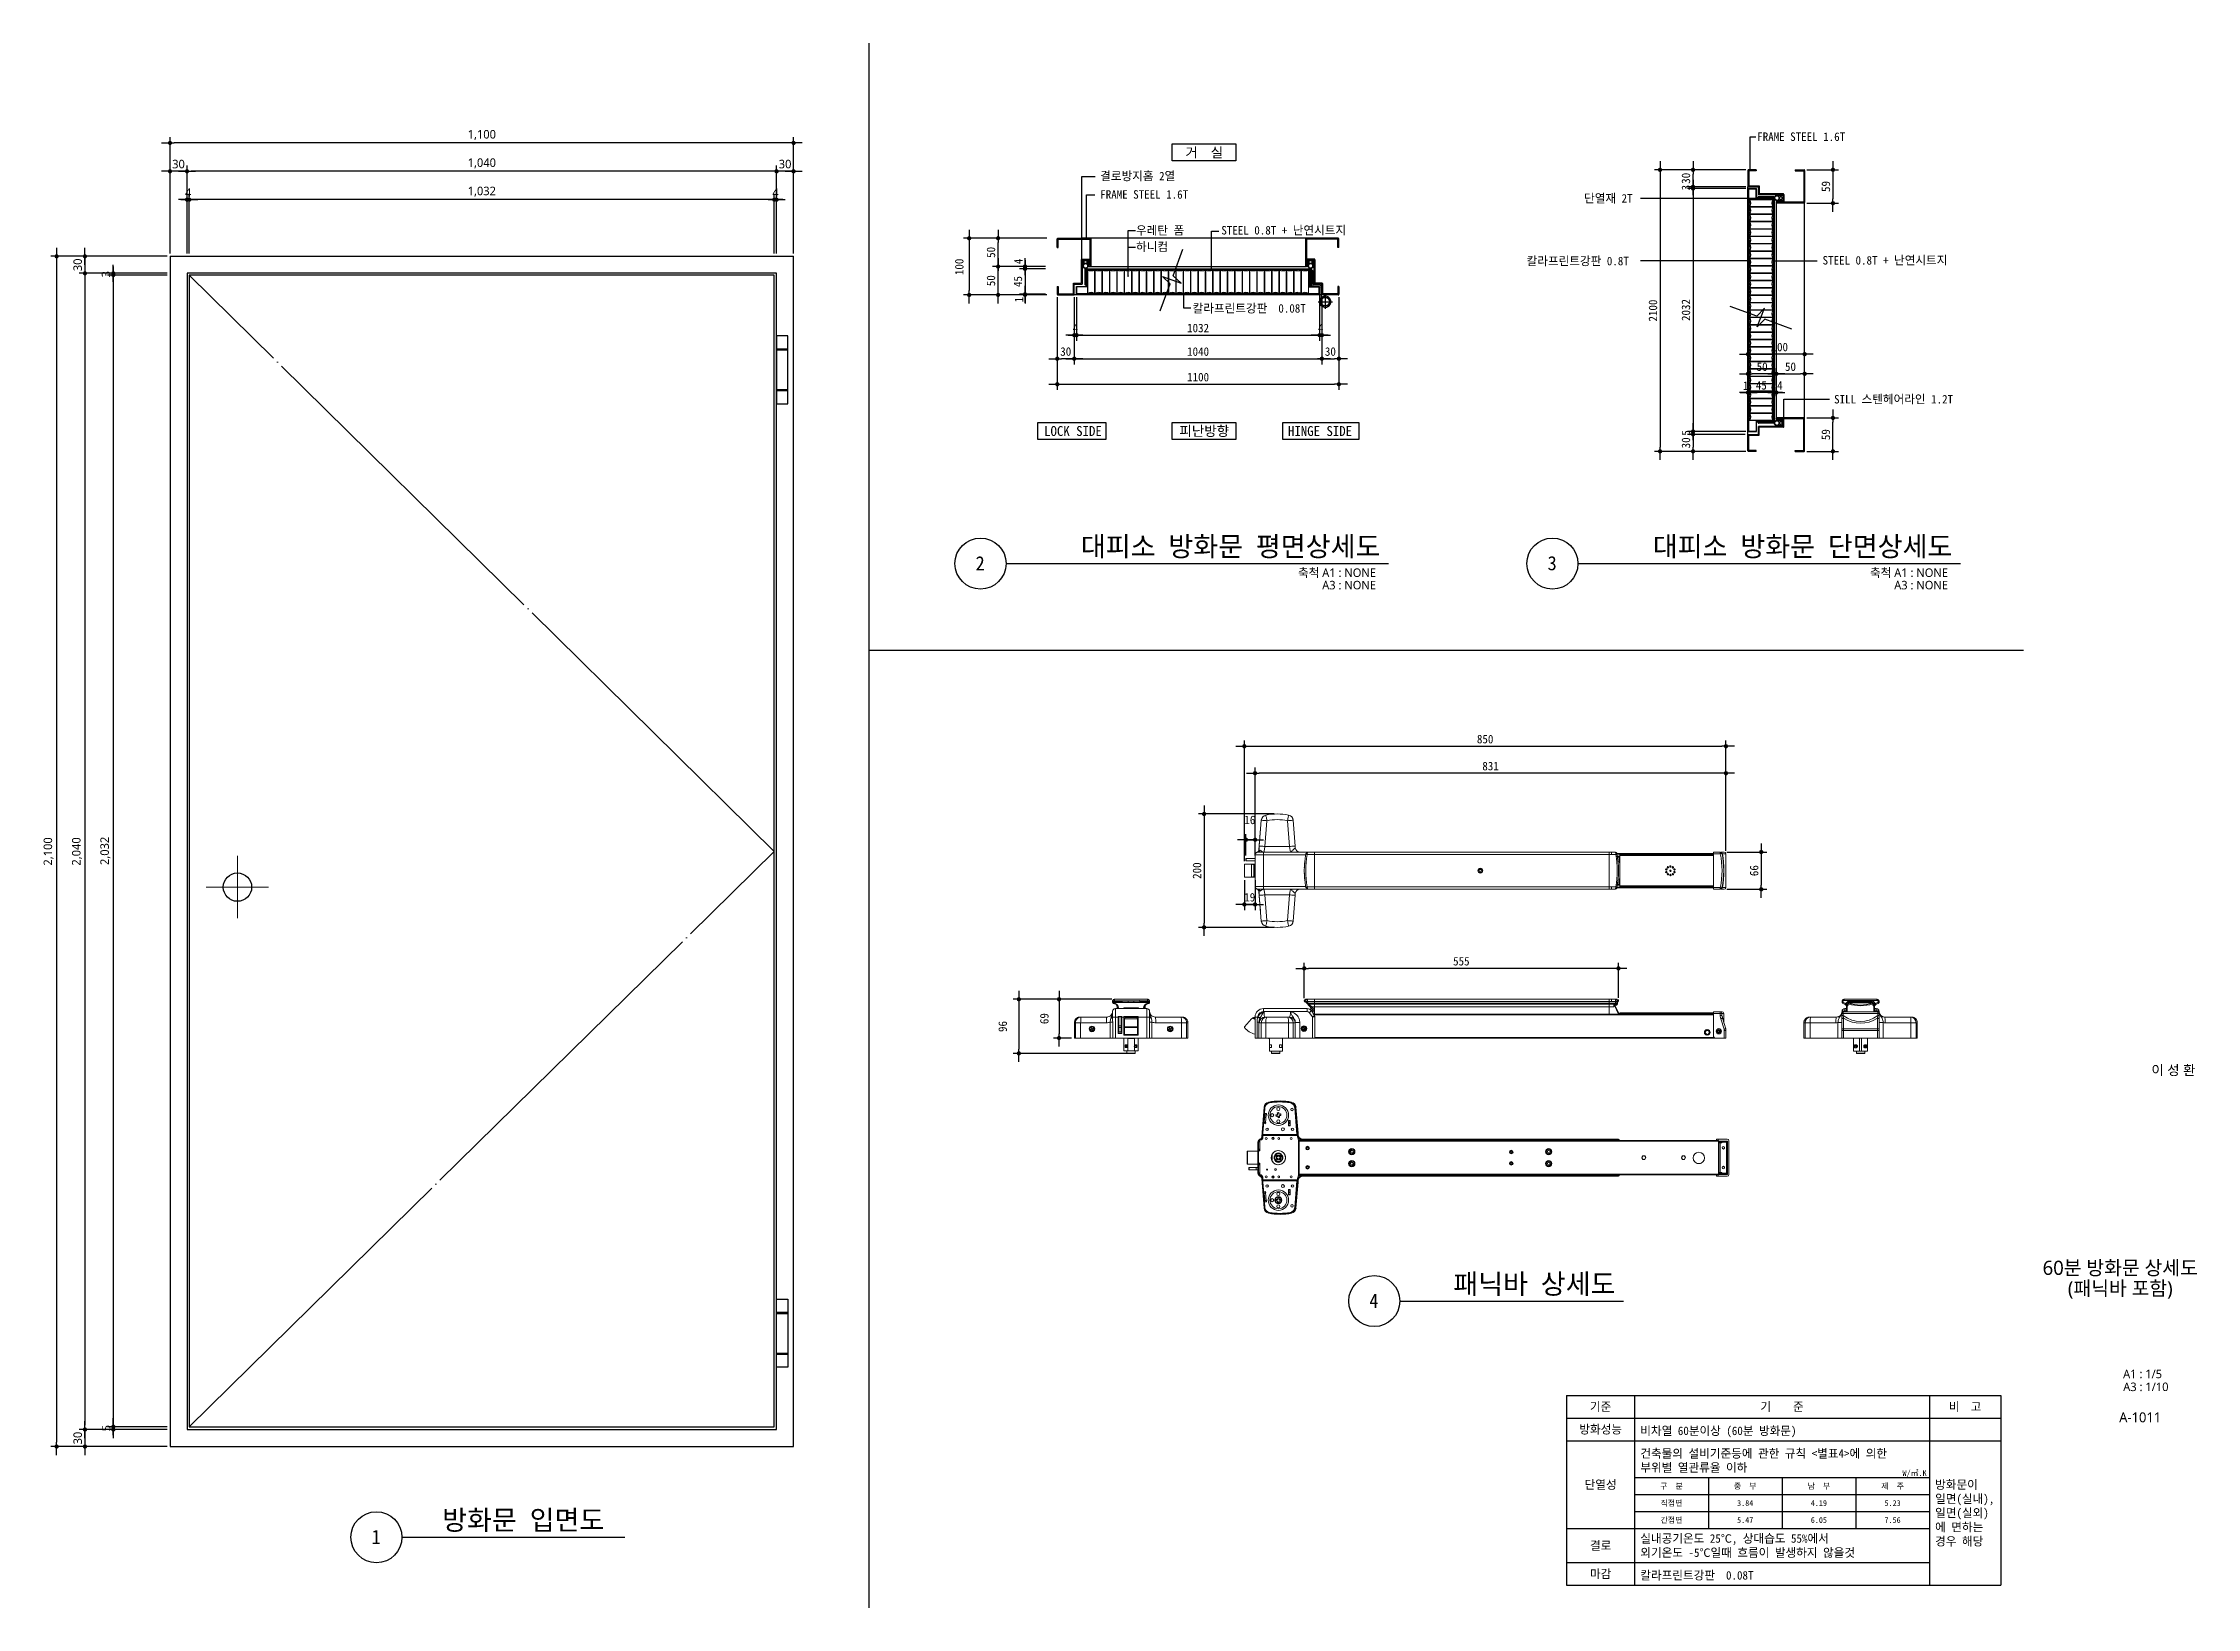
# Model space of a CAD drawing. Header units: millimetres. Extents: x 93288 to 97088, y 35747 to 38508.
import ezdxf
from ezdxf.enums import TextEntityAlignment as Align

# ---------------------------------------------------------------- set-up
doc = ezdxf.new("R2010")
doc.units = ezdxf.units.MM
for name, pattern in [('CEN', [62, 60, -1, 0, -1]), ('CENTER', [2, 1.25, -0.25, 0.25, -0.25]), ('HIDDEN', [0.375, 0.25, -0.125])]:
    doc.linetypes.add(name, pattern=pattern)
for name, color, linetype in [('A-BORD-TEXT', 3, 'Continuous'), ('A-DIMS', 7, 'Continuous'), ('DOOR', 8, 'Continuous'), ('Hardware', 3, 'Continuous')]:
    doc.layers.add(name, color=color, linetype=linetype)
for name, color, linetype, lineweight in [('A-CNTL', 1, 'CEN', 15), ('A-CUTL', 7, 'Continuous', 25), ('A-DWXM-WIND', 4, 'Continuous', 25), ('A-ELEV-LIN3', 8, 'Continuous', 18), ('A-MKXS-LEAD', 7, 'Continuous', 25), ('A-MKXS-TEXT1', 3, 'Continuous', 25), ('A-MKXX-NAME', 3, 'Continuous', 25), ('A-MKXX-SYMB', 7, 'Continuous', 25), ('A-XXXX-HATC', 8, 'Continuous', 18), ('A-XXXX-HID', 8, 'HIDDEN', 18), ('A-XXXX-INSL2', 8, 'Continuous', 18), ('A-XXXX-STL', 3, 'Continuous', 25), ('A-XXXX-SYMB', 7, 'Continuous', 25), ('A-XXXX-TXT1', 3, 'Continuous', 25)]:
    doc.layers.add(name, color=color, linetype=linetype, lineweight=lineweight)
doc.styles.add('HY울릉도L', font='')
doc.styles.add('돋움', font='malgun.ttf')
doc.styles.add('돋움체', font='')
doc.styles.add('맑은고딕', font='malgun.ttf')
doc.styles.get('HY울릉도L').set_extended_font_data('HYwulM')
doc.styles.get('돋움체').set_extended_font_data('DotumChe')
doc.dimstyles.new('CDIM', dxfattribs={"dimtxt": 3, "dimasz": 1.5, "dimexe": 2, "dimexo": 1, "dimgap": 1, "dimtad": 1, "dimdec": 0, "dimrnd": 0.5, "dimzin": 0, "dimdsep": 32, "dimlunit": 6, "dimtxsty": 'HY울릉도L', "dimblk1": '_CIDOT', "dimblk2": '_CIDOT', "dimsah": 1, "dimcen": 5.5, "dimclrd": 2, "dimclre": 2, "dimclrt": 7, "dimadec": 0, "dimazin": 0, "dimtfac": 1, "dimtdec": 0, "dimtix": 1, "dimtmove": 2, "dimatfit": 1, "dimldrblk": '_CIDOT', "dimfxl": 1, "dimtolj": 1, "dimtzin": 0, "dimlwd": -1, "dimarcsym": 0})
pattern_1 = [(45, (8370.4876, -2970), (-1.122532015, 1.122532015), [])]

msp = doc.modelspace()

# ---------------------------------------------------------------- texts
at = {"layer": 'A-BORD-TEXT', "style": '맑은고딕'}
for s, height, p in [('이 성 환', 17.5, (97085.1, 36687.6)), ('A1 : 1/5', 15, (97026.2, 36152.8)), ('A3 : 1/10', 15, (97037.6, 36130.1))]:
    msp.add_text(s, height=height, dxfattribs=at).set_placement(p, align=Align.RIGHT)
for s, p in [('60분 방화문 상세도', (96952.5, 36347.6)), ('(패닉바 포함)', (96952.5, 36311.3))]:
    msp.add_text(s, height=25, dxfattribs=at).set_placement(p, align=Align.MIDDLE_CENTER)
msp.add_text('A-1011', height=17.5, dxfattribs=at).set_placement((96950.6, 36075))
at = {"layer": 'A-MKXS-TEXT1', "style": '돋움체'}
for s, p in [('FRAME STEEL 1.6T', (96312.1, 38335.8)), ('결로방지홈 2열', (95153.2, 38266.3)), ('FRAME STEEL 1.6T', (95153.2, 38233.9)), ('단열재 2T', (96006.7, 38227)), ('우레탄 폼', (95216.3, 38170.4)), ('STEEL 0.8T + 난연시트지', (95366.8, 38170.7)), ('하니컴', (95216.3, 38141.6)), ('칼라프린트강판 0.8T ', (95905.4, 38116.4)), ('STEEL 0.8T + 난연시트지', (96427.4, 38117.7)), ('칼라프린트강판  0.08T ', (95316.2, 38032.9)), ('SILL 스텐헤어라인 1.2T', (96447.7, 37872.6)), ('비차열 60분이상 (60분 방화문)', (96105.9, 36052.5)), ('건축물의 설비기준등에 관한 규칙 <별표4>에 의한', (96105.9, 36012.5)), ('부위별 열관류율 이하', (96105.9, 35987.5)), ('일면(실내),', (96625.9, 35932.5)), ('방화문이', (96625.9, 35957.5)), ('일면(실외)', (96625.9, 35907.5)), ('실내공기온도 25℃, 상대습도 55%%%에서 ', (96105.9, 35862.5)), ('에 면하는', (96625.9, 35882.5)), ('경우 해당', (96625.9, 35857.5)), ('외기온도 -5℃일때 흐름이 발생하지 않을것 ', (96105.9, 35837.5)), ('칼라프린트강판  0.08T ', (96105.9, 35797.5))]:
    msp.add_text(s, height=15, dxfattribs=at).set_placement(p)
for s, height, p in [('기준', 15, (96035.9, 36102.5)), ('기    준', 15, (96355.9, 36102.5)), ('비  고', 15, (96678.9, 36102.5)), ('방화성능', 15, (96035.9, 36062.5)), ('단열성', 15, (96035.9, 35965)), ('구  분', 10, (96160.9, 35962.5)), ('남  부', 10, (96420.9, 35962.5)), ('제  주', 10, (96550.9, 35962.5)), ('간접면', 10, (96160.9, 35902.5)), ('직접면', 10, (96160.9, 35932.5)), ('4.19', 10, (96420.9, 35932.5)), ('6.05', 10, (96420.9, 35902.5)), ('5.23', 10, (96550.9, 35932.5)), ('7.56', 10, (96550.9, 35902.5)), ('결로', 15, (96035.9, 35857.5)), ('마감', 15, (96035.9, 35807.5))]:
    msp.add_text(s, height=height, dxfattribs=at).set_placement(p, align=Align.MIDDLE_CENTER)
msp.add_text('W/㎡.K', height=10, dxfattribs=at).set_placement((96610.9, 35977.5), align=Align.BOTTOM_RIGHT)
at = {"layer": 'A-MKXS-TEXT1', "color": 2, "style": '돋움체'}
for s, p in [('중  부', (96290.9, 35962.5)), ('3.84', (96290.9, 35932.5)), ('5.47', (96290.9, 35902.5))]:
    msp.add_text(s, height=10, dxfattribs=at).set_placement(p, align=Align.MIDDLE_CENTER)
at = {"layer": 'A-MKXX-NAME', "style": '돋움체'}
for s, p in [('거  실', (95336.7, 38315.5)), ('LOCK SIDE', (95105.1, 37824)), ('피난방향', (95336.7, 37824)), ('HINGE SIDE', (95540.9, 37824))]:
    msp.add_text(s, height=17.5, dxfattribs=at).set_placement(p, align=Align.MIDDLE_CENTER)
at = {"layer": 'A-XXXX-TXT1', "style": '돋움체'}
for s, p in [('대피소 방화문 평면상세도', (95647.4, 37592.4)), ('대피소 방화문 단면상세도', (96656.3, 37592.4)), ('패닉바 상세도', (96062.1, 36291.1)), ('방화문 입면도', (94278.5, 35874.6))]:
    msp.add_text(s, height=35, dxfattribs=at).set_placement(p, align=Align.BOTTOM_RIGHT)
for s, p in [('2', (94941.4, 37590.6)), ('3', (95950.4, 37590.6)), ('4', (95635.9, 36289.3)), ('1', (93875.9, 35872.8))]:
    msp.add_text(s, height=25, dxfattribs=at).set_placement(p, align=Align.MIDDLE)
at = {"layer": 'A-XXXX-TXT1', "style": '맑은고딕'}
for s, p in [('축척 A1 : NONE', (95639.6, 37581.5)), ('축척 A1 : NONE', (96648.6, 37581.5)), ('A3 : NONE', (95639.6, 37559.6)), ('A3 : NONE', (96648.6, 37559.6))]:
    msp.add_text(s, height=15, dxfattribs=at).set_placement(p, align=Align.TOP_RIGHT)

# ---------------------------------------------------------------- blocks, each defined once
blk = doc.blocks.new('_CIDOT')
at = {"color": 0, "linetype": 'ByBlock'}
blk.add_line((2, 0), (-1, 0), dxfattribs=at)
at = {"color": 0, "linetype": 'ByBlock', "const_width": 0.5}
blk.add_lwpolyline([(-0.25, 0, 1), (0.25, 0, 1)], format="xyb", close=True, dxfattribs=at)
blk = doc.blocks.new('*D91')
at = {"layer": 'A-DIMS', "lineweight": -2, "transparency": 16777216}
for p, q in [((96291.8, 38284.9), (96130.7, 38284.9)), ((96291.8, 37788.1), (96130.7, 37788.1))]:
    blk.add_line(p, q, dxfattribs=at)
at = {"layer": 'A-DIMS', "transparency": 16777216}
blk.add_line((96140.7, 38277.4), (96140.7, 37795.6), dxfattribs=at)
at = {"layer": 'A-DIMS', "transparency": 16777216, "xscale": 7.5, "yscale": 7.5, "zscale": 7.5}
for p, rotation in [((96140.7, 38284.9), 90), ((96140.7, 37788.1), 270)]:
    blk.add_blockref('_CIDOT', p, dxfattribs=dict(at, rotation=rotation))
at = {"layer": 'A-DIMS', "color": 3, "transparency": 16777216, "insert": (96128.2, 38036.5), "char_height": 15, "attachment_point": 5, "rotation": 90, "style": '돋움체'}
blk.add_mtext('\\A1;2100', dxfattribs=at)
blk = doc.blocks.new('*D92')
at = {"layer": 'A-DIMS', "lineweight": -2, "transparency": 16777216}
for p, q in [((96291.8, 38251.9), (96188.9, 38251.9)), ((96291.8, 37823.1), (96188.9, 37823.1))]:
    blk.add_line(p, q, dxfattribs=at)
at = {"layer": 'A-DIMS', "transparency": 16777216}
blk.add_line((96198.9, 38244.4), (96198.9, 37830.6), dxfattribs=at)
at = {"layer": 'A-DIMS', "transparency": 16777216, "xscale": 7.5, "yscale": 7.5, "zscale": 7.5}
for p, rotation in [((96198.9, 38251.9), 90), ((96198.9, 37823.1), 270)]:
    blk.add_blockref('_CIDOT', p, dxfattribs=dict(at, rotation=rotation))
at = {"layer": 'A-DIMS', "color": 3, "transparency": 16777216, "insert": (96186.4, 38037.5), "char_height": 15, "attachment_point": 5, "rotation": 90, "style": '돋움체'}
blk.add_mtext('\\A1;2032', dxfattribs=at)
blk = doc.blocks.new('A$C153A5175')
at = {"layer": 'A-XXXX-HATC'}
h = blk.add_hatch(dxfattribs=at)
h.set_pattern_fill('AR-SAND', color=256, scale=0.5, style=0)
h.set_pattern_definition([(37.5, (-2028.2863, -141.4627), (-0.03149668, 0.96341188), [0, -0.76, 0, -0.85, 0, -0.8125]), (7.5, (-2028.2863, -141.4627), (0.88488835, 1.411073), [0, -0.41, 0, -0.685, 0, -0.2625]), (327.5, (-2028.9013, -141.4627), (1.55707093, 0.00282953), [0, -0.25, 0, -0.9, 0, -1.175]), (317.5, (-2028.9013, -141.4627), (1.5030633, 0.4388378), [0, -0.125, 0, -0.59, 0, -0.675])])
h.paths.add_polyline_path([(12.5, 42.4), (12.5, 43.4), (0.5, 43.4), (0.5, 42.4, 0.333333)])
h = blk.add_hatch(dxfattribs=at)
h.set_pattern_fill('AR-SAND', color=256, scale=0.5, style=0)
h.set_pattern_definition([(322.5, (-2028.2863, 184.8627), (-0.03149668, -0.96341188), [0, -0.76, 0, -0.85, 0, -0.8125]), (352.5, (-2028.2863, 184.8627), (0.88488835, -1.411073), [0, -0.41, 0, -0.685, 0, -0.2625]), (32.5, (-2028.9013, 184.8627), (1.55707093, -0.00282953), [0, -0.25, 0, -0.9, 0, -1.175]), (42.5, (-2028.9013, 184.8627), (1.5030633, -0.4388378), [0, -0.125, 0, -0.59, 0, -0.675])])
h.paths.add_polyline_path([(12.5, 1), (12.5, 0), (0.5, 0), (0.5, 1, -0.333333)])
at = {"layer": 'A-XXXX-INSL2'}
for p, q in [((0, 43.4), (0, 0)), ((0.5, 43.4), (0.5, 0)), ((12.5, 43.4), (12.5, 0)), ((13, 43.4), (13, 0))]:
    blk.add_line(p, q, dxfattribs=at)
for centre, start, end in [((6.5, 50.4), 233.1301, 306.8699), ((6.5, -7), 53.1301, 126.8699)]:
    blk.add_arc(centre, 10, start, end, dxfattribs=at)
blk = doc.blocks.new('*D93')
at = {"layer": 'A-DIMS', "lineweight": -2, "transparency": 16777216}
for p, q in [((96399.8, 37847.1), (96455.7, 37847.1)), ((96399.8, 37788.1), (96455.7, 37788.1))]:
    blk.add_line(p, q, dxfattribs=at)
at = {"layer": 'A-DIMS', "transparency": 16777216}
blk.add_line((96445.7, 37795.6), (96445.7, 37839.6), dxfattribs=at)
at = {"layer": 'A-DIMS', "transparency": 16777216, "xscale": 7.5, "yscale": 7.5, "zscale": 7.5}
for p, rotation in [((96445.7, 37847.1), 90), ((96445.7, 37788.1), 270)]:
    blk.add_blockref('_CIDOT', p, dxfattribs=dict(at, rotation=rotation))
at = {"layer": 'A-DIMS', "color": 3, "transparency": 16777216, "insert": (96433.2, 37817.6), "char_height": 15, "attachment_point": 5, "rotation": 90, "style": '돋움체'}
blk.add_mtext('\\A1;59', dxfattribs=at)
blk = doc.blocks.new('*D94')
at = {"layer": 'A-DIMS', "lineweight": -2, "transparency": 16777216}
for p, q in [((96290.8, 37818.1), (96188.9, 37818.1)), ((96291.8, 37788.1), (96188.9, 37788.1))]:
    blk.add_line(p, q, dxfattribs=at)
at = {"layer": 'A-DIMS', "transparency": 16777216}
blk.add_line((96198.9, 37810.6), (96198.9, 37795.6), dxfattribs=at)
at = {"layer": 'A-DIMS', "transparency": 16777216, "xscale": 7.5, "yscale": 7.5, "zscale": 7.5}
for p, rotation in [((96198.9, 37818.1), 90), ((96198.9, 37788.1), 270)]:
    blk.add_blockref('_CIDOT', p, dxfattribs=dict(at, rotation=rotation))
at = {"layer": 'A-DIMS', "color": 3, "transparency": 16777216, "insert": (96186.4, 37803.1), "char_height": 15, "attachment_point": 5, "rotation": 90, "style": '돋움체'}
blk.add_mtext('\\A1;30', dxfattribs=at)
blk = doc.blocks.new('*D95')
at = {"layer": 'A-DIMS', "lineweight": -2, "transparency": 16777216}
for p, q in [((96291.8, 37823.1), (96188.9, 37823.1)), ((96290.8, 37818.1), (96188.9, 37818.1))]:
    blk.add_line(p, q, dxfattribs=at)
at = {"layer": 'A-DIMS', "transparency": 16777216}
for p, q in [((96198.9, 37830.6), (96198.9, 37838.1)), ((96198.9, 37823.1), (96198.9, 37818.1)), ((96198.9, 37810.6), (96198.9, 37803.1))]:
    blk.add_line(p, q, dxfattribs=at)
at = {"layer": 'A-DIMS', "transparency": 16777216, "xscale": 7.5, "yscale": 7.5, "zscale": 7.5}
for p, rotation in [((96198.9, 37818.1), 90), ((96198.9, 37823.1), 270)]:
    blk.add_blockref('_CIDOT', p, dxfattribs=dict(at, rotation=rotation))
at = {"layer": 'A-DIMS', "color": 3, "transparency": 16777216, "insert": (96186.4, 37820.6), "char_height": 15, "attachment_point": 5, "rotation": 90, "style": '돋움체'}
blk.add_mtext('\\A1;5', dxfattribs=at)
blk = doc.blocks.new('*D96')
at = {"layer": 'A-DIMS', "lineweight": -2, "transparency": 16777216}
for p, q in [((96345.8, 37904.2), (96345.8, 37934.9)), ((96395.8, 37904.2), (96395.8, 37934.9))]:
    blk.add_line(p, q, dxfattribs=at)
at = {"layer": 'A-DIMS', "transparency": 16777216}
blk.add_line((96353.3, 37924.9), (96388.3, 37924.9), dxfattribs=at)
at = {"layer": 'A-DIMS', "transparency": 16777216, "xscale": 7.5, "yscale": 7.5, "zscale": 7.5, "rotation": 180}
blk.add_blockref('_CIDOT', (96345.8, 37924.9), dxfattribs=at)
at = {"layer": 'A-DIMS', "transparency": 16777216, "xscale": 7.5, "yscale": 7.5, "zscale": 7.5}
blk.add_blockref('_CIDOT', (96395.8, 37924.9), dxfattribs=at)
at = {"layer": 'A-DIMS', "color": 3, "transparency": 16777216, "insert": (96370.8, 37937.4), "char_height": 15, "attachment_point": 5, "style": '돋움체'}
blk.add_mtext('\\A1;50', dxfattribs=at)
blk = doc.blocks.new('*D97')
at = {"layer": 'A-DIMS', "lineweight": -2, "transparency": 16777216}
for p, q in [((96295.8, 37911.1), (96295.8, 37969.5)), ((96395.8, 37911.1), (96395.8, 37969.5))]:
    blk.add_line(p, q, dxfattribs=at)
at = {"layer": 'A-DIMS', "transparency": 16777216}
blk.add_line((96388.3, 37959.5), (96303.3, 37959.5), dxfattribs=at)
at = {"layer": 'A-DIMS', "transparency": 16777216, "xscale": 7.5, "yscale": 7.5, "zscale": 7.5, "rotation": 180}
blk.add_blockref('_CIDOT', (96295.8, 37959.5), dxfattribs=at)
at = {"layer": 'A-DIMS', "transparency": 16777216, "xscale": 7.5, "yscale": 7.5, "zscale": 7.5}
blk.add_blockref('_CIDOT', (96395.8, 37959.5), dxfattribs=at)
at = {"layer": 'A-DIMS', "color": 3, "transparency": 16777216, "insert": (96351.9, 37972.1), "char_height": 15, "attachment_point": 5, "style": '돋움체'}
blk.add_mtext('\\A1;100', dxfattribs=at)
blk = doc.blocks.new('A$C07D9783C')
at = {"layer": 'A-XXXX-HID'}
for p, q in [((0.1, 13.6), (0, 13.6)), ((0.1, 11.1), (0, 11.1)), ((0.1, 13.9), (2.1, 15.5)), ((0.1, 11.4), (2.1, 13)), ((0.4, 13.5), (2.1, 14.6)), ((0.4, 11), (2.1, 12.1)), ((9.6, 15.5), (2.1, 15.5)), ((9.6, 15.5), (2.1, 15.5)), ((2.1, 13), (2.1, 14.6)), ((2.1, 8.5), (2.1, 12.1)), ((9.6, 8.5), (2.1, 8.5)), ((8.1, 14), (3.6, 14)), ((3.6, 10), (3.6, 14)), ((8.1, 10), (3.6, 10)), ((8.1, 10), (8.1, 14)), ((9.6, 15.5), (11.7, 14)), ((11.4, 13.6), (9.6, 14.6)), ((9.6, 13), (9.6, 14.6)), ((9.6, 13), (11.7, 11.5)), ((9.6, 8.5), (9.6, 12.1)), ((11.4, 11.1), (9.6, 12.1)), ((11.7, 13.6), (11.8, 13.7)), ((11.7, 11.1), (11.8, 11.2))]:
    blk.add_line(p, q, dxfattribs=at)
for centre, radius, start, end in [((0.2, 13.8), 0.2, 129.8056, 219.8056), ((0.2, 11.3), 0.2, 129.8056, 219.8056), ((0.3, 13.7), 0.2, 219.8056, 306.36), ((0.3, 11.2), 0.2, 219.8056, 306.36), ((6.2, 5.2), 5.19, 140.3952, 267.2167), ((6.2, 5.2), 4.19, 127.8643, 266.5525), ((1.8, 5.5), 0.689, 286.131, 71.0037), ((2, 4.1), 0.689, 304.131, 89.0037), ((2.1, 6.8), 0.689, 268.131, 53.0037), ((2.5, 2.9), 0.689, 322.131, 107.0037), ((2.8, 8), 0.689, 250.131, 35.0037), ((3.4, 1.9), 0.689, 340.131, 125.0037), ((3.9, 8.9), 0.689, 232.131, 329.2996), ((4.5, 1.2), 0.689, 353.0106, 143.0037), ((5.9, 0.9), 0.689, 18.9963, 162.7588), ((5.7, 5.2), 5.23, 272.4458, 40.5354), ((5.7, 5.2), 4.22, 272.9584, 51.2357), ((7.3, 1.2), 0.689, 36.9963, 181.869), ((8, 9), 0.803, 215.4339, 305.0187), ((8.4, 1.9), 0.689, 54.9963, 199.869), ((9.1, 8), 0.689, 144.9963, 289.869), ((9.3, 2.9), 0.689, 72.9963, 217.869), ((9.7, 6.8), 0.669, 121.5244, 268.9133), ((9.8, 4.1), 0.689, 90.9963, 235.869), ((10, 5.5), 0.689, 108.9963, 253.869), ((11.5, 13.7), 0.2, 233.64, 320.1944), ((11.5, 11.2), 0.2, 233.64, 320.1944), ((11.6, 13.8), 0.2, 320.1944, 50.1944), ((11.6, 11.3), 0.2, 320.1944, 50.1944)]:
    blk.add_arc(centre, radius, start, end, dxfattribs=at)
blk = doc.blocks.new('*D72')
at = {"layer": 'A-DIMS', "lineweight": -2, "transparency": 16777216}
for p, q in [((96295.8, 37904.2), (96295.8, 37934.9)), ((96345.8, 37904.2), (96345.8, 37934.9))]:
    blk.add_line(p, q, dxfattribs=at)
at = {"layer": 'A-DIMS', "transparency": 16777216}
blk.add_line((96338.3, 37924.9), (96303.3, 37924.9), dxfattribs=at)
at = {"layer": 'A-DIMS', "transparency": 16777216, "xscale": 7.5, "yscale": 7.5, "zscale": 7.5, "rotation": 180}
blk.add_blockref('_CIDOT', (96295.8, 37924.9), dxfattribs=at)
at = {"layer": 'A-DIMS', "transparency": 16777216, "xscale": 7.5, "yscale": 7.5, "zscale": 7.5}
blk.add_blockref('_CIDOT', (96345.8, 37924.9), dxfattribs=at)
at = {"layer": 'A-DIMS', "color": 3, "transparency": 16777216, "insert": (96320.8, 37937.4), "char_height": 15, "attachment_point": 5, "style": '돋움체'}
blk.add_mtext('\\A1;50', dxfattribs=at)
blk = doc.blocks.new('*D73')
at = {"layer": 'A-DIMS', "transparency": 16777216}
for p, q in [((96334.3, 37891.9), (96326.8, 37891.9)), ((96341.8, 37891.9), (96345.8, 37891.9)), ((96353.3, 37891.9), (96360.8, 37891.9))]:
    blk.add_line(p, q, dxfattribs=at)
at = {"layer": 'A-DIMS', "lineweight": -2, "transparency": 16777216}
for p, q in [((96341.8, 37885.2), (96341.8, 37901.9)), ((96345.8, 37885.2), (96345.8, 37901.9))]:
    blk.add_line(p, q, dxfattribs=at)
at = {"layer": 'A-DIMS', "transparency": 16777216, "xscale": 7.5, "yscale": 7.5, "zscale": 7.5, "rotation": 180}
blk.add_blockref('_CIDOT', (96345.8, 37891.9), dxfattribs=at)
at = {"layer": 'A-DIMS', "transparency": 16777216, "xscale": 7.5, "yscale": 7.5, "zscale": 7.5}
blk.add_blockref('_CIDOT', (96341.8, 37891.9), dxfattribs=at)
at = {"layer": 'A-DIMS', "color": 3, "transparency": 16777216, "insert": (96352, 37904.4), "char_height": 15, "attachment_point": 5, "style": '돋움체'}
blk.add_mtext('\\A1;4', dxfattribs=at)
blk = doc.blocks.new('*D74')
at = {"layer": 'A-DIMS', "transparency": 16777216}
for p, q in [((96288.3, 37891.9), (96280.8, 37891.9)), ((96296.8, 37891.9), (96295.8, 37891.9)), ((96304.3, 37891.9), (96311.8, 37891.9))]:
    blk.add_line(p, q, dxfattribs=at)
at = {"layer": 'A-DIMS', "lineweight": -2, "transparency": 16777216}
for p, q in [((96295.8, 37885.2), (96295.8, 37901.9)), ((96296.8, 37885.2), (96296.8, 37901.9))]:
    blk.add_line(p, q, dxfattribs=at)
at = {"layer": 'A-DIMS', "transparency": 16777216, "xscale": 7.5, "yscale": 7.5, "zscale": 7.5, "rotation": 180}
blk.add_blockref('_CIDOT', (96296.8, 37891.9), dxfattribs=at)
at = {"layer": 'A-DIMS', "transparency": 16777216, "xscale": 7.5, "yscale": 7.5, "zscale": 7.5}
blk.add_blockref('_CIDOT', (96295.8, 37891.9), dxfattribs=at)
at = {"layer": 'A-DIMS', "color": 3, "transparency": 16777216, "insert": (96291.7, 37903.9), "char_height": 15, "attachment_point": 5, "style": '돋움체'}
blk.add_mtext('\\A1;1', dxfattribs=at)
blk = doc.blocks.new('*D75')
at = {"layer": 'A-DIMS', "lineweight": -2, "transparency": 16777216}
for p, q in [((96296.8, 37886), (96296.8, 37901.9)), ((96341.8, 37886), (96341.8, 37901.9))]:
    blk.add_line(p, q, dxfattribs=at)
at = {"layer": 'A-DIMS', "transparency": 16777216}
blk.add_line((96334.3, 37891.9), (96304.3, 37891.9), dxfattribs=at)
at = {"layer": 'A-DIMS', "transparency": 16777216, "xscale": 7.5, "yscale": 7.5, "zscale": 7.5, "rotation": 180}
blk.add_blockref('_CIDOT', (96296.8, 37891.9), dxfattribs=at)
at = {"layer": 'A-DIMS', "transparency": 16777216, "xscale": 7.5, "yscale": 7.5, "zscale": 7.5}
blk.add_blockref('_CIDOT', (96341.8, 37891.9), dxfattribs=at)
at = {"layer": 'A-DIMS', "color": 3, "transparency": 16777216, "insert": (96319.3, 37904.4), "char_height": 15, "attachment_point": 5, "style": '돋움체'}
blk.add_mtext('\\A1;45', dxfattribs=at)
blk = doc.blocks.new('*D76')
at = {"layer": 'A-DIMS', "lineweight": -2, "transparency": 16777216}
for p, q in [((96399.8, 38284.9), (96455.7, 38284.9)), ((96399.8, 38225.9), (96455.7, 38225.9))]:
    blk.add_line(p, q, dxfattribs=at)
at = {"layer": 'A-DIMS', "transparency": 16777216}
blk.add_line((96445.7, 38277.4), (96445.7, 38233.4), dxfattribs=at)
at = {"layer": 'A-DIMS', "transparency": 16777216, "xscale": 7.5, "yscale": 7.5, "zscale": 7.5}
for p, rotation in [((96445.7, 38284.9), 90), ((96445.7, 38225.9), 270)]:
    blk.add_blockref('_CIDOT', p, dxfattribs=dict(at, rotation=rotation))
at = {"layer": 'A-DIMS', "color": 3, "transparency": 16777216, "insert": (96433.2, 38255.4), "char_height": 15, "attachment_point": 5, "rotation": 90, "style": '돋움체'}
blk.add_mtext('\\A1;59', dxfattribs=at)
blk = doc.blocks.new('_DOT')
at = {"color": 0, "linetype": 'ByBlock'}
blk.add_line((-0.5, 0), (-1, 0), dxfattribs=at)
at = {"color": 0, "linetype": 'ByBlock', "const_width": 0.5}
blk.add_lwpolyline([(-0.25, 0, 1), (0.25, 0, 1)], format="xyb", close=True, dxfattribs=at)
blk = doc.blocks.new('*D77')
at = {"layer": 'A-DIMS', "lineweight": -2, "transparency": 16777216}
for p, q in [((96291.8, 38284.9), (96188.9, 38284.9)), ((96290.8, 38254.9), (96188.9, 38254.9))]:
    blk.add_line(p, q, dxfattribs=at)
at = {"layer": 'A-DIMS', "transparency": 16777216}
blk.add_line((96198.9, 38262.4), (96198.9, 38277.4), dxfattribs=at)
at = {"layer": 'A-DIMS', "transparency": 16777216, "xscale": 7.5, "yscale": 7.5, "zscale": 7.5}
for p, rotation in [((96198.9, 38284.9), 90), ((96198.9, 38254.9), 270)]:
    blk.add_blockref('_CIDOT', p, dxfattribs=dict(at, rotation=rotation))
at = {"layer": 'A-DIMS', "color": 3, "transparency": 16777216, "insert": (96186.4, 38269.9), "char_height": 15, "attachment_point": 5, "rotation": 90, "style": '돋움체'}
blk.add_mtext('\\A1;30', dxfattribs=at)
blk = doc.blocks.new('*D78')
at = {"layer": 'A-DIMS', "transparency": 16777216}
for p, q in [((96198.9, 38262.4), (96198.9, 38269.9)), ((96198.9, 38254.9), (96198.9, 38251.9)), ((96198.9, 38244.4), (96198.9, 38236.9))]:
    blk.add_line(p, q, dxfattribs=at)
at = {"layer": 'A-DIMS', "lineweight": -2, "transparency": 16777216}
for p, q in [((96291.8, 38254.9), (96188.9, 38254.9)), ((96291.8, 38251.9), (96188.9, 38251.9))]:
    blk.add_line(p, q, dxfattribs=at)
at = {"layer": 'A-DIMS', "transparency": 16777216, "xscale": 7.5, "yscale": 7.5, "zscale": 7.5}
for p, rotation in [((96198.9, 38251.9), 90), ((96198.9, 38254.9), 270)]:
    blk.add_blockref('_CIDOT', p, dxfattribs=dict(at, rotation=rotation))
at = {"layer": 'A-DIMS', "color": 3, "transparency": 16777216, "insert": (96186.4, 38253.4), "char_height": 15, "attachment_point": 5, "rotation": 90, "style": '돋움체'}
blk.add_mtext('\\A1;3', dxfattribs=at)
blk = doc.blocks.new('*D79')
at = {"layer": 'A-DIMS', "lineweight": -2, "transparency": 16777216}
for p, q in [((95077.4, 38060.2), (95077.4, 37896.5)), ((95574.2, 38060.2), (95574.2, 37896.5))]:
    blk.add_line(p, q, dxfattribs=at)
at = {"layer": 'A-DIMS', "transparency": 16777216}
blk.add_line((95084.9, 37906.5), (95566.7, 37906.5), dxfattribs=at)
at = {"layer": 'A-DIMS', "transparency": 16777216, "xscale": 7.5, "yscale": 7.5, "zscale": 7.5, "rotation": 180}
blk.add_blockref('_CIDOT', (95077.4, 37906.5), dxfattribs=at)
at = {"layer": 'A-DIMS', "transparency": 16777216, "xscale": 7.5, "yscale": 7.5, "zscale": 7.5}
blk.add_blockref('_CIDOT', (95574.2, 37906.5), dxfattribs=at)
at = {"layer": 'A-DIMS', "color": 3, "transparency": 16777216, "insert": (95325.8, 37919), "char_height": 15, "attachment_point": 5, "style": '돋움체'}
blk.add_mtext('\\A1;1100', dxfattribs=at)
blk = doc.blocks.new('*D80')
at = {"layer": 'A-DIMS', "lineweight": -2, "transparency": 16777216}
for p, q in [((95107.4, 38059.2), (95107.4, 37941.6)), ((95544.2, 38059.2), (95544.2, 37941.6))]:
    blk.add_line(p, q, dxfattribs=at)
at = {"layer": 'A-DIMS', "transparency": 16777216}
blk.add_line((95114.9, 37951.6), (95536.7, 37951.6), dxfattribs=at)
at = {"layer": 'A-DIMS', "transparency": 16777216, "xscale": 7.5, "yscale": 7.5, "zscale": 7.5, "rotation": 180}
blk.add_blockref('_CIDOT', (95107.4, 37951.6), dxfattribs=at)
at = {"layer": 'A-DIMS', "transparency": 16777216, "xscale": 7.5, "yscale": 7.5, "zscale": 7.5}
blk.add_blockref('_CIDOT', (95544.2, 37951.6), dxfattribs=at)
at = {"layer": 'A-DIMS', "color": 3, "transparency": 16777216, "insert": (95325.8, 37964.1), "char_height": 15, "attachment_point": 5, "style": '돋움체'}
blk.add_mtext('\\A1;1040', dxfattribs=at)
blk = doc.blocks.new('*D81')
at = {"layer": 'A-DIMS', "lineweight": -2, "transparency": 16777216}
for p, q in [((95111.4, 38060.2), (95111.4, 37983.1)), ((95540.2, 38060.2), (95540.2, 37983.1))]:
    blk.add_line(p, q, dxfattribs=at)
at = {"layer": 'A-DIMS', "transparency": 16777216}
blk.add_line((95118.9, 37993.1), (95532.7, 37993.1), dxfattribs=at)
at = {"layer": 'A-DIMS', "transparency": 16777216, "xscale": 7.5, "yscale": 7.5, "zscale": 7.5, "rotation": 180}
blk.add_blockref('_CIDOT', (95111.4, 37993.1), dxfattribs=at)
at = {"layer": 'A-DIMS', "transparency": 16777216, "xscale": 7.5, "yscale": 7.5, "zscale": 7.5}
blk.add_blockref('_CIDOT', (95540.2, 37993.1), dxfattribs=at)
at = {"layer": 'A-DIMS', "color": 3, "transparency": 16777216, "insert": (95325.8, 38005.6), "char_height": 15, "attachment_point": 5, "style": '돋움체'}
blk.add_mtext('\\A1;1032', dxfattribs=at)
blk = doc.blocks.new('*D70')
at = {"layer": 'A-DIMS', "lineweight": -2, "transparency": 16777216}
for p, q in [((95077.4, 38060.2), (95077.4, 37941.6)), ((95107.4, 38059.2), (95107.4, 37941.6))]:
    blk.add_line(p, q, dxfattribs=at)
at = {"layer": 'A-DIMS', "transparency": 16777216}
blk.add_line((95099.9, 37951.6), (95084.9, 37951.6), dxfattribs=at)
at = {"layer": 'A-DIMS', "transparency": 16777216, "xscale": 7.5, "yscale": 7.5, "zscale": 7.5, "rotation": 180}
blk.add_blockref('_CIDOT', (95077.4, 37951.6), dxfattribs=at)
at = {"layer": 'A-DIMS', "transparency": 16777216, "xscale": 7.5, "yscale": 7.5, "zscale": 7.5}
blk.add_blockref('_CIDOT', (95107.4, 37951.6), dxfattribs=at)
at = {"layer": 'A-DIMS', "color": 3, "transparency": 16777216, "insert": (95092.4, 37964.1), "char_height": 15, "attachment_point": 5, "style": '돋움체'}
blk.add_mtext('\\A1;30', dxfattribs=at)
blk = doc.blocks.new('*D71')
at = {"layer": 'A-DIMS', "lineweight": -2, "transparency": 16777216}
for p, q in [((95107.4, 38060.2), (95107.4, 37983.1)), ((95111.4, 38060.2), (95111.4, 37983.1))]:
    blk.add_line(p, q, dxfattribs=at)
at = {"layer": 'A-DIMS', "transparency": 16777216}
for p, q in [((95099.9, 37993.1), (95092.4, 37993.1)), ((95107.4, 37993.1), (95111.4, 37993.1)), ((95118.9, 37993.1), (95126.4, 37993.1))]:
    blk.add_line(p, q, dxfattribs=at)
at = {"layer": 'A-DIMS', "transparency": 16777216, "xscale": 7.5, "yscale": 7.5, "zscale": 7.5, "rotation": 180}
blk.add_blockref('_CIDOT', (95111.4, 37993.1), dxfattribs=at)
at = {"layer": 'A-DIMS', "transparency": 16777216, "xscale": 7.5, "yscale": 7.5, "zscale": 7.5}
blk.add_blockref('_CIDOT', (95107.4, 37993.1), dxfattribs=at)
at = {"layer": 'A-DIMS', "color": 3, "transparency": 16777216, "insert": (95109.4, 38005.6), "char_height": 15, "attachment_point": 5, "style": '돋움체'}
blk.add_mtext('\\A1;4', dxfattribs=at)
blk = doc.blocks.new('*D82')
at = {"layer": 'A-DIMS', "lineweight": -2, "transparency": 16777216}
for p, q in [((95544.2, 38059.2), (95544.2, 37941.6)), ((95574.2, 38060.2), (95574.2, 37941.6))]:
    blk.add_line(p, q, dxfattribs=at)
at = {"layer": 'A-DIMS', "transparency": 16777216}
blk.add_line((95551.7, 37951.6), (95566.7, 37951.6), dxfattribs=at)
at = {"layer": 'A-DIMS', "transparency": 16777216, "xscale": 7.5, "yscale": 7.5, "zscale": 7.5, "rotation": 180}
blk.add_blockref('_CIDOT', (95544.2, 37951.6), dxfattribs=at)
at = {"layer": 'A-DIMS', "transparency": 16777216, "xscale": 7.5, "yscale": 7.5, "zscale": 7.5}
blk.add_blockref('_CIDOT', (95574.2, 37951.6), dxfattribs=at)
at = {"layer": 'A-DIMS', "color": 3, "transparency": 16777216, "insert": (95559.2, 37964.1), "char_height": 15, "attachment_point": 5, "style": '돋움체'}
blk.add_mtext('\\A1;30', dxfattribs=at)
blk = doc.blocks.new('*D83')
at = {"layer": 'A-DIMS', "lineweight": -2, "transparency": 16777216}
for p, q in [((95058.8, 38164.2), (94912, 38164.2)), ((95058.8, 38064.2), (94912, 38064.2))]:
    blk.add_line(p, q, dxfattribs=at)
at = {"layer": 'A-DIMS', "transparency": 16777216}
blk.add_line((94922, 38156.7), (94922, 38071.7), dxfattribs=at)
at = {"layer": 'A-DIMS', "transparency": 16777216, "xscale": 7.5, "yscale": 7.5, "zscale": 7.5}
for p, rotation in [((94922, 38164.2), 90), ((94922, 38064.2), 270)]:
    blk.add_blockref('_CIDOT', p, dxfattribs=dict(at, rotation=rotation))
at = {"layer": 'A-DIMS', "color": 3, "transparency": 16777216, "insert": (94904.6, 38113.6), "char_height": 15, "attachment_point": 5, "rotation": 90, "style": '돋움체'}
blk.add_mtext('\\A1;100', dxfattribs=at)
blk = doc.blocks.new('*D84')
at = {"layer": 'A-DIMS', "lineweight": -2, "transparency": 16777216}
for p, q in [((95056.4, 38164.2), (94963.1, 38164.2)), ((95056.4, 38114.2), (94963.1, 38114.2))]:
    blk.add_line(p, q, dxfattribs=at)
at = {"layer": 'A-DIMS', "transparency": 16777216}
blk.add_line((94973.1, 38121.7), (94973.1, 38156.7), dxfattribs=at)
at = {"layer": 'A-DIMS', "transparency": 16777216, "xscale": 7.5, "yscale": 7.5, "zscale": 7.5}
for p, rotation in [((94973.1, 38164.2), 90), ((94973.1, 38114.2), 270)]:
    blk.add_blockref('_CIDOT', p, dxfattribs=dict(at, rotation=rotation))
at = {"layer": 'A-DIMS', "color": 3, "transparency": 16777216, "insert": (94960.5, 38139.2), "char_height": 15, "attachment_point": 5, "rotation": 90, "style": '돋움체'}
blk.add_mtext('\\A1;50', dxfattribs=at)
blk = doc.blocks.new('A$C40854CB7')
at = {"layer": 'Hardware'}
for p, q in [((0, 67.8), (0, 43.8)), ((3, 67.8), (0, 67.8)), ((2, 62), (0, 62)), ((2, 59), (0, 59)), ((2, 53.5), (0, 53.5)), ((2, 50.5), (0, 50.5)), ((3, 62.5), (2, 62)), ((3, 58.5), (2, 59)), ((2, 53.5), (3, 54)), ((3, 50), (2, 50.5)), ((3, 43.8), (3, 67.8)), ((13.5, 42.8), (4, 42.8)), ((4, 39.8), (13.5, 39.8)), ((15, 38.3), (15, 12.8)), ((18, 38.3), (18, 20)), ((18.5, 20.5), (19.8, 18.9)), ((19.4, 21.1), (20.6, 19.5)), ((19.8, 21.4), (21, 19.8)), ((21.8, 22.3), (22.4, 20.4)), ((21.9, 22.3), (22.5, 20.4)), ((22, 22.4), (22.6, 20.5))]:
    blk.add_line(p, q, dxfattribs=at)
at = {"layer": 'Hardware', "linetype": 'CENTER', "ltscale": 0.5}
for p, q in [((12.2, 12.8), (37.8, 12.8)), ((25, 25.7), (25, 0))]:
    blk.add_line(p, q, dxfattribs=at)
at = {"layer": 'Hardware'}
for radius in [8, 7.75, 7.5]:
    blk.add_circle((25, 12.8), radius, dxfattribs=at)
for centre, radius, start, end in [((4, 43.8), 4, 180, 270), ((4, 43.8), 1, 180, 270), ((13.5, 38.3), 4.5, 360, 90), ((13.5, 38.3), 1.5, 360, 90), ((25, 12.8), 10, 130.1736, 123.7796)]:
    blk.add_arc(centre, radius, start, end, dxfattribs=at)
blk = doc.blocks.new('*D85')
at = {"layer": 'A-DIMS', "lineweight": -2, "transparency": 16777216}
for p, q in [((95056.4, 38114.2), (94963.1, 38114.2)), ((95056.4, 38064.2), (94963.1, 38064.2))]:
    blk.add_line(p, q, dxfattribs=at)
at = {"layer": 'A-DIMS', "transparency": 16777216}
blk.add_line((94973.1, 38071.7), (94973.1, 38106.7), dxfattribs=at)
at = {"layer": 'A-DIMS', "transparency": 16777216, "xscale": 7.5, "yscale": 7.5, "zscale": 7.5}
for p, rotation in [((94973.1, 38114.2), 90), ((94973.1, 38064.2), 270)]:
    blk.add_blockref('_CIDOT', p, dxfattribs=dict(at, rotation=rotation))
at = {"layer": 'A-DIMS', "color": 3, "transparency": 16777216, "insert": (94960.5, 38089.2), "char_height": 15, "attachment_point": 5, "rotation": 90, "style": '돋움체'}
blk.add_mtext('\\A1;50', dxfattribs=at)
blk = doc.blocks.new('*D86')
at = {"layer": 'A-DIMS', "lineweight": -2, "transparency": 16777216}
for p, q in [((95055.6, 38110.2), (95010.5, 38110.2)), ((95055.6, 38065.2), (95010.5, 38065.2))]:
    blk.add_line(p, q, dxfattribs=at)
at = {"layer": 'A-DIMS', "transparency": 16777216}
blk.add_line((95020.5, 38102.7), (95020.5, 38072.7), dxfattribs=at)
at = {"layer": 'A-DIMS', "transparency": 16777216, "xscale": 7.5, "yscale": 7.5, "zscale": 7.5}
for p, rotation in [((95020.5, 38110.2), 90), ((95020.5, 38065.2), 270)]:
    blk.add_blockref('_CIDOT', p, dxfattribs=dict(at, rotation=rotation))
at = {"layer": 'A-DIMS', "color": 3, "transparency": 16777216, "insert": (95008, 38087.7), "char_height": 15, "attachment_point": 5, "rotation": 90, "style": '돋움체'}
blk.add_mtext('\\A1;45', dxfattribs=at)
blk = doc.blocks.new('*D87')
at = {"layer": 'A-DIMS', "lineweight": -2, "transparency": 16777216}
for p, q in [((95540.2, 38060.2), (95540.2, 37983.1)), ((95544.2, 38059.2), (95544.2, 37983.1))]:
    blk.add_line(p, q, dxfattribs=at)
at = {"layer": 'A-DIMS', "transparency": 16777216}
for p, q in [((95532.7, 37993.1), (95525.2, 37993.1)), ((95540.2, 37993.1), (95544.2, 37993.1)), ((95551.7, 37993.1), (95559.2, 37993.1))]:
    blk.add_line(p, q, dxfattribs=at)
at = {"layer": 'A-DIMS', "transparency": 16777216, "xscale": 7.5, "yscale": 7.5, "zscale": 7.5, "rotation": 180}
blk.add_blockref('_CIDOT', (95544.2, 37993.1), dxfattribs=at)
at = {"layer": 'A-DIMS', "transparency": 16777216, "xscale": 7.5, "yscale": 7.5, "zscale": 7.5}
blk.add_blockref('_CIDOT', (95540.2, 37993.1), dxfattribs=at)
at = {"layer": 'A-DIMS', "color": 3, "transparency": 16777216, "insert": (95542.2, 38005.6), "char_height": 15, "attachment_point": 5, "style": '돋움체'}
blk.add_mtext('\\A1;4', dxfattribs=at)
blk = doc.blocks.new('*D88')
at = {"layer": 'A-DIMS', "transparency": 16777216}
for p, q in [((95020.5, 38072.7), (95020.5, 38080.2)), ((95020.5, 38065.2), (95020.5, 38064.2)), ((95020.5, 38056.7), (95020.5, 38049.2))]:
    blk.add_line(p, q, dxfattribs=at)
at = {"layer": 'A-DIMS', "lineweight": -2, "transparency": 16777216}
for p, q in [((95056.4, 38065.2), (95010.5, 38065.2)), ((95056.4, 38064.2), (95010.5, 38064.2))]:
    blk.add_line(p, q, dxfattribs=at)
at = {"layer": 'A-DIMS', "transparency": 16777216, "xscale": 7.5, "yscale": 7.5, "zscale": 7.5}
for p, rotation in [((95020.5, 38064.2), 90), ((95020.5, 38065.2), 270)]:
    blk.add_blockref('_CIDOT', p, dxfattribs=dict(at, rotation=rotation))
at = {"layer": 'A-DIMS', "color": 3, "transparency": 16777216, "insert": (95009.9, 38055.9), "char_height": 15, "attachment_point": 5, "rotation": 90, "style": '돋움체'}
blk.add_mtext('\\A1;1', dxfattribs=at)
blk = doc.blocks.new('*D89')
at = {"layer": 'A-DIMS', "lineweight": -2, "transparency": 16777216}
for p, q in [((95056.4, 38114.2), (95010.5, 38114.2)), ((95056.4, 38110.2), (95010.5, 38110.2))]:
    blk.add_line(p, q, dxfattribs=at)
at = {"layer": 'A-DIMS', "transparency": 16777216}
for p, q in [((95020.5, 38121.7), (95020.5, 38129.2)), ((95020.5, 38110.2), (95020.5, 38114.2)), ((95020.5, 38102.7), (95020.5, 38095.2))]:
    blk.add_line(p, q, dxfattribs=at)
at = {"layer": 'A-DIMS', "transparency": 16777216, "xscale": 7.5, "yscale": 7.5, "zscale": 7.5}
for p, rotation in [((95020.5, 38110.2), 90), ((95020.5, 38114.2), 270)]:
    blk.add_blockref('_CIDOT', p, dxfattribs=dict(at, rotation=rotation))
at = {"layer": 'A-DIMS', "color": 3, "transparency": 16777216, "insert": (95008.6, 38123.3), "char_height": 15, "attachment_point": 5, "rotation": 90, "style": '돋움체'}
blk.add_mtext('\\A1;4', dxfattribs=at)
blk = doc.blocks.new('*D90')
at = {"layer": 'A-DIMS', "lineweight": -2, "transparency": 16777216}
for p, q in [((93507.3, 38099.2), (93402.3, 38099.2)), ((93507.3, 36067.2), (93402.3, 36067.2))]:
    blk.add_line(p, q, dxfattribs=at)
at = {"layer": 'A-DIMS', "transparency": 16777216}
blk.add_line((93412.3, 38091.7), (93412.3, 36074.7), dxfattribs=at)
at = {"layer": 'A-DIMS', "transparency": 16777216, "xscale": 7.500000000000002, "yscale": 7.500000000000002, "zscale": 7.500000000000002}
for p, rotation in [((93412.3, 38099.2), 90), ((93412.3, 36067.2), 270)]:
    blk.add_blockref('_CIDOT', p, dxfattribs=dict(at, rotation=rotation))
at = {"layer": 'A-DIMS', "color": 3, "transparency": 16777216, "insert": (93398.3, 37083.2), "char_height": 15, "attachment_point": 5, "rotation": 90, "style": '돋움'}
blk.add_mtext('\\A1;2,032', dxfattribs=at)
blk = doc.blocks.new('*D61')
at = {"layer": 'A-DIMS', "lineweight": -2, "transparency": 16777216}
for p, q in [((95426.3, 37081), (95426.3, 37230.2)), ((96257, 37083.2), (96257, 37230.2))]:
    blk.add_line(p, q, dxfattribs=at)
at = {"layer": 'A-DIMS', "transparency": 16777216}
blk.add_line((96249.5, 37220.2), (95433.8, 37220.2), dxfattribs=at)
at = {"layer": 'A-DIMS', "transparency": 16777216, "xscale": 7.5, "yscale": 7.5, "zscale": 7.5, "rotation": 180}
blk.add_blockref('_CIDOT', (95426.3, 37220.2), dxfattribs=at)
at = {"layer": 'A-DIMS', "transparency": 16777216, "xscale": 7.5, "yscale": 7.5, "zscale": 7.5}
blk.add_blockref('_CIDOT', (96257, 37220.2), dxfattribs=at)
at = {"layer": 'A-DIMS', "color": 3, "transparency": 16777216, "insert": (95841.7, 37232.7), "char_height": 15, "attachment_point": 5, "style": '돋움체'}
blk.add_mtext('\\A1;831', dxfattribs=at)
blk = doc.blocks.new('*D62')
at = {"layer": 'A-DIMS', "lineweight": -2, "transparency": 16777216}
for p, q in [((95407.4, 37031.7), (95407.4, 36978.7)), ((95426.3, 37031.7), (95426.3, 36978.7))]:
    blk.add_line(p, q, dxfattribs=at)
at = {"layer": 'A-DIMS', "transparency": 16777216}
for p, q in [((95399.9, 36988.7), (95392.4, 36988.7)), ((95426.3, 36988.7), (95407.4, 36988.7)), ((95433.8, 36988.7), (95441.3, 36988.7))]:
    blk.add_line(p, q, dxfattribs=at)
at = {"layer": 'A-DIMS', "transparency": 16777216, "xscale": 7.5, "yscale": 7.5, "zscale": 7.5}
blk.add_blockref('_CIDOT', (95407.4, 36988.7), dxfattribs=at)
at = {"layer": 'A-DIMS', "transparency": 16777216, "xscale": 7.5, "yscale": 7.5, "zscale": 7.5, "rotation": 180}
blk.add_blockref('_CIDOT', (95426.3, 36988.7), dxfattribs=at)
at = {"layer": 'A-DIMS', "color": 3, "transparency": 16777216, "insert": (95416.9, 37001.3), "char_height": 15, "attachment_point": 5, "style": '돋움체'}
blk.add_mtext('\\A1;19', dxfattribs=at)
blk = doc.blocks.new('*D63')
at = {"layer": 'A-DIMS', "transparency": 16777216}
for p, q in [((95402.8, 37102.8), (95395.3, 37102.8)), ((95426.4, 37102.8), (95410.3, 37102.8)), ((95433.9, 37102.8), (95441.4, 37102.8))]:
    blk.add_line(p, q, dxfattribs=at)
at = {"layer": 'A-DIMS', "lineweight": -2, "transparency": 16777216}
for p, q in [((95410.3, 37074.8), (95410.3, 37112.8)), ((95426.4, 37074.8), (95426.4, 37112.8))]:
    blk.add_line(p, q, dxfattribs=at)
at = {"layer": 'A-DIMS', "transparency": 16777216, "xscale": 7.5, "yscale": 7.5, "zscale": 7.5}
blk.add_blockref('_CIDOT', (95410.3, 37102.8), dxfattribs=at)
at = {"layer": 'A-DIMS', "transparency": 16777216, "xscale": 7.5, "yscale": 7.5, "zscale": 7.5, "rotation": 180}
blk.add_blockref('_CIDOT', (95426.4, 37102.8), dxfattribs=at)
at = {"layer": 'A-DIMS', "color": 3, "transparency": 16777216, "insert": (95417.1, 37137.8), "char_height": 15, "attachment_point": 5, "style": '돋움체'}
blk.add_mtext('\\A1;16', dxfattribs=at)
blk = doc.blocks.new('*D64')
at = {"layer": 'A-DIMS', "lineweight": -2, "transparency": 16777216}
for p, q in [((95173.9, 36821.4), (94999.7, 36821.4)), ((95202.8, 36725.9), (94999.7, 36725.9))]:
    blk.add_line(p, q, dxfattribs=at)
at = {"layer": 'A-DIMS', "transparency": 16777216}
blk.add_line((95009.7, 36813.9), (95009.7, 36733.4), dxfattribs=at)
at = {"layer": 'A-DIMS', "transparency": 16777216, "xscale": 7.5, "yscale": 7.5, "zscale": 7.5}
for p, rotation in [((95009.7, 36821.4), 90), ((95009.7, 36725.9), 270)]:
    blk.add_blockref('_CIDOT', p, dxfattribs=dict(at, rotation=rotation))
at = {"layer": 'A-DIMS', "color": 3, "transparency": 16777216, "insert": (94981.2, 36773.3), "char_height": 15, "attachment_point": 5, "rotation": 90, "style": '돋움체'}
blk.add_mtext('\\A1;96', dxfattribs=at)
blk = doc.blocks.new('*D65')
at = {"layer": 'A-DIMS', "lineweight": -2, "transparency": 16777216}
for p, q in [((95173.9, 36821.4), (95070.5, 36821.4)), ((95102.6, 36753), (95070.5, 36753))]:
    blk.add_line(p, q, dxfattribs=at)
at = {"layer": 'A-DIMS', "transparency": 16777216}
blk.add_line((95080.5, 36813.9), (95080.5, 36760.5), dxfattribs=at)
at = {"layer": 'A-DIMS', "transparency": 16777216, "xscale": 7.5, "yscale": 7.5, "zscale": 7.5}
for p, rotation in [((95080.5, 36821.4), 90), ((95080.5, 36753), 270)]:
    blk.add_blockref('_CIDOT', p, dxfattribs=dict(at, rotation=rotation))
at = {"layer": 'A-DIMS', "color": 3, "transparency": 16777216, "insert": (95054.6, 36787.2), "char_height": 15, "attachment_point": 5, "rotation": 90, "style": '돋움체'}
blk.add_mtext('\\A1;69', dxfattribs=at)
blk = doc.blocks.new('*D66')
at = {"layer": 'A-DIMS', "lineweight": -2, "transparency": 16777216}
for p, q in [((96258.7, 37081.2), (96329.2, 37081.2)), ((96258.7, 37015.4), (96329.2, 37015.4))]:
    blk.add_line(p, q, dxfattribs=at)
at = {"layer": 'A-DIMS', "transparency": 16777216}
blk.add_line((96319.2, 37073.7), (96319.2, 37022.9), dxfattribs=at)
at = {"layer": 'A-DIMS', "transparency": 16777216, "xscale": 7.5, "yscale": 7.5, "zscale": 7.5}
for p, rotation in [((96319.2, 37081.2), 90), ((96319.2, 37015.4), 270)]:
    blk.add_blockref('_CIDOT', p, dxfattribs=dict(at, rotation=rotation))
at = {"layer": 'A-DIMS', "color": 3, "transparency": 16777216, "insert": (96306.7, 37048.3), "char_height": 15, "attachment_point": 5, "rotation": 90, "style": '돋움체'}
blk.add_mtext('\\A1;66', dxfattribs=at)
blk = doc.blocks.new('*D67')
at = {"layer": 'A-DIMS', "lineweight": -2, "transparency": 16777216}
for p, q in [((95460.3, 37148.3), (95326.4, 37148.3)), ((95460.3, 36948.3), (95326.4, 36948.3))]:
    blk.add_line(p, q, dxfattribs=at)
at = {"layer": 'A-DIMS', "transparency": 16777216}
blk.add_line((95336.4, 37140.8), (95336.4, 36955.8), dxfattribs=at)
at = {"layer": 'A-DIMS', "transparency": 16777216, "xscale": 7.5, "yscale": 7.5, "zscale": 7.5}
for p, rotation in [((95336.4, 37148.3), 90), ((95336.4, 36948.3), 270)]:
    blk.add_blockref('_CIDOT', p, dxfattribs=dict(at, rotation=rotation))
at = {"layer": 'A-DIMS', "color": 3, "transparency": 16777216, "insert": (95323.9, 37048.3), "char_height": 15, "attachment_point": 5, "rotation": 90, "style": '돋움체'}
blk.add_mtext('\\A1;200', dxfattribs=at)
blk = doc.blocks.new('*D68')
at = {"layer": 'A-DIMS', "lineweight": -2, "transparency": 16777216}
for p, q in [((95513.1, 36823.6), (95513.1, 36885.9)), ((96067.3, 36823.8), (96067.3, 36885.9))]:
    blk.add_line(p, q, dxfattribs=at)
at = {"layer": 'A-DIMS', "transparency": 16777216}
blk.add_line((96059.8, 36875.9), (95520.6, 36875.9), dxfattribs=at)
at = {"layer": 'A-DIMS', "transparency": 16777216, "xscale": 7.5, "yscale": 7.5, "zscale": 7.5, "rotation": 180}
blk.add_blockref('_CIDOT', (95513.1, 36875.9), dxfattribs=at)
at = {"layer": 'A-DIMS', "transparency": 16777216, "xscale": 7.5, "yscale": 7.5, "zscale": 7.5}
blk.add_blockref('_CIDOT', (96067.3, 36875.9), dxfattribs=at)
at = {"layer": 'A-DIMS', "color": 3, "transparency": 16777216, "insert": (95790.2, 36888.4), "char_height": 15, "attachment_point": 5, "style": '돋움체'}
blk.add_mtext('\\A1;555', dxfattribs=at)
blk = doc.blocks.new('*D69')
at = {"layer": 'A-DIMS', "lineweight": -2, "transparency": 16777216}
for p, q in [((95407.4, 37064.9), (95407.4, 37277.8)), ((96257, 37083.2), (96257, 37277.8))]:
    blk.add_line(p, q, dxfattribs=at)
at = {"layer": 'A-DIMS', "transparency": 16777216}
blk.add_line((95414.9, 37267.8), (96249.5, 37267.8), dxfattribs=at)
at = {"layer": 'A-DIMS', "transparency": 16777216, "xscale": 7.5, "yscale": 7.5, "zscale": 7.5, "rotation": 180}
blk.add_blockref('_CIDOT', (95407.4, 37267.8), dxfattribs=at)
at = {"layer": 'A-DIMS', "transparency": 16777216, "xscale": 7.5, "yscale": 7.5, "zscale": 7.5}
blk.add_blockref('_CIDOT', (96257, 37267.8), dxfattribs=at)
at = {"layer": 'A-DIMS', "color": 3, "transparency": 16777216, "insert": (95832.2, 37280.3), "char_height": 15, "attachment_point": 5, "style": '돋움체'}
blk.add_mtext('\\A1;850', dxfattribs=at)
blk = doc.blocks.new('*D98')
at = {"layer": 'A-DIMS', "transparency": 16777216}
for p, q in [((93412.3, 38109.7), (93412.3, 38117.2)), ((93412.3, 38102.2), (93412.3, 38099.2)), ((93412.3, 38091.7), (93412.3, 38084.2))]:
    blk.add_line(p, q, dxfattribs=at)
at = {"layer": 'A-DIMS', "lineweight": -2, "transparency": 16777216}
for p, q in [((93507.3, 38102.2), (93402.3, 38102.2)), ((93507.3, 38099.2), (93402.3, 38099.2))]:
    blk.add_line(p, q, dxfattribs=at)
at = {"layer": 'A-DIMS', "transparency": 16777216, "xscale": 7.500000000000002, "yscale": 7.500000000000002, "zscale": 7.500000000000002}
for p, rotation in [((93412.3, 38099.2), 90), ((93412.3, 38102.2), 270)]:
    blk.add_blockref('_CIDOT', p, dxfattribs=dict(at, rotation=rotation))
at = {"layer": 'A-DIMS', "color": 3, "transparency": 16777216, "insert": (93399.5, 38100.7), "char_height": 15, "attachment_point": 5, "rotation": 90, "style": '돋움'}
blk.add_mtext('\\A1;3', dxfattribs=at)
blk = doc.blocks.new('*D99')
at = {"layer": 'A-DIMS', "transparency": 16777216}
for p, q in [((93362.3, 38139.7), (93362.3, 38147.2)), ((93362.3, 38132.2), (93362.3, 38102.2)), ((93362.3, 38094.7), (93362.3, 38087.2))]:
    blk.add_line(p, q, dxfattribs=at)
at = {"layer": 'A-DIMS', "lineweight": -2, "transparency": 16777216}
for p, q in [((93507.3, 38132.2), (93352.3, 38132.2)), ((93507.3, 38102.2), (93352.3, 38102.2))]:
    blk.add_line(p, q, dxfattribs=at)
at = {"layer": 'A-DIMS', "transparency": 16777216, "xscale": 7.500000000000002, "yscale": 7.500000000000002, "zscale": 7.500000000000002}
for p, rotation in [((93362.3, 38132.2), 270), ((93362.3, 38102.2), 90)]:
    blk.add_blockref('_CIDOT', p, dxfattribs=dict(at, rotation=rotation))
at = {"layer": 'A-DIMS', "color": 3, "transparency": 16777216, "insert": (93349.5, 38117.2), "char_height": 15, "attachment_point": 5, "rotation": 90, "style": '돋움'}
blk.add_mtext('\\A1;30', dxfattribs=at)
blk = doc.blocks.new('*D100')
at = {"layer": 'A-DIMS', "lineweight": -2, "transparency": 16777216}
for p, q in [((93507.3, 36062.2), (93352.3, 36062.2)), ((93507.3, 36032.2), (93352.3, 36032.2))]:
    blk.add_line(p, q, dxfattribs=at)
at = {"layer": 'A-DIMS', "transparency": 16777216}
for p, q in [((93362.3, 36069.7), (93362.3, 36077.2)), ((93362.3, 36062.2), (93362.3, 36032.2)), ((93362.3, 36024.7), (93362.3, 36017.2))]:
    blk.add_line(p, q, dxfattribs=at)
at = {"layer": 'A-DIMS', "transparency": 16777216, "xscale": 7.500000000000002, "yscale": 7.500000000000002, "zscale": 7.500000000000002}
for p, rotation in [((93362.3, 36062.2), 270), ((93362.3, 36032.2), 90)]:
    blk.add_blockref('_CIDOT', p, dxfattribs=dict(at, rotation=rotation))
at = {"layer": 'A-DIMS', "color": 3, "transparency": 16777216, "insert": (93349.5, 36047.2), "char_height": 15, "attachment_point": 5, "rotation": 90, "style": '돋움'}
blk.add_mtext('\\A1;30', dxfattribs=at)
blk = doc.blocks.new('*D101')
at = {"layer": 'A-DIMS', "lineweight": -2, "transparency": 16777216}
for p, q in [((93507.3, 36067.2), (93402.3, 36067.2)), ((93507.3, 36062.2), (93402.3, 36062.2))]:
    blk.add_line(p, q, dxfattribs=at)
at = {"layer": 'A-DIMS', "transparency": 16777216}
for p, q in [((93412.3, 36074.7), (93412.3, 36082.2)), ((93412.3, 36067.2), (93412.3, 36062.2)), ((93412.3, 36054.7), (93412.3, 36047.2))]:
    blk.add_line(p, q, dxfattribs=at)
at = {"layer": 'A-DIMS', "transparency": 16777216, "xscale": 7.500000000000002, "yscale": 7.500000000000002, "zscale": 7.500000000000002}
for p, rotation in [((93412.3, 36062.2), 90), ((93412.3, 36067.2), 270)]:
    blk.add_blockref('_CIDOT', p, dxfattribs=dict(at, rotation=rotation))
at = {"layer": 'A-DIMS', "color": 3, "transparency": 16777216, "insert": (93399.7, 36064.7), "char_height": 15, "attachment_point": 5, "rotation": 90, "style": '돋움'}
blk.add_mtext('\\A1;5', dxfattribs=at)
blk = doc.blocks.new('*D102')
at = {"layer": 'A-DIMS', "lineweight": -2, "transparency": 16777216}
for p, q in [((93507.3, 38102.2), (93352.3, 38102.2)), ((93507.3, 36062.2), (93352.3, 36062.2))]:
    blk.add_line(p, q, dxfattribs=at)
at = {"layer": 'A-DIMS', "transparency": 16777216}
blk.add_line((93362.3, 38094.7), (93362.3, 36069.7), dxfattribs=at)
at = {"layer": 'A-DIMS', "transparency": 16777216, "xscale": 7.500000000000002, "yscale": 7.500000000000002, "zscale": 7.500000000000002}
for p, rotation in [((93362.3, 38102.2), 90), ((93362.3, 36062.2), 270)]:
    blk.add_blockref('_CIDOT', p, dxfattribs=dict(at, rotation=rotation))
at = {"layer": 'A-DIMS', "color": 3, "transparency": 16777216, "insert": (93348.3, 37082.2), "char_height": 15, "attachment_point": 5, "rotation": 90, "style": '돋움'}
blk.add_mtext('\\A1;2,040', dxfattribs=at)
blk = doc.blocks.new('*D103')
at = {"layer": 'A-DIMS', "lineweight": -2, "transparency": 16777216}
for p, q in [((93507.3, 38132.2), (93302.3, 38132.2)), ((93507.3, 36032.2), (93302.3, 36032.2))]:
    blk.add_line(p, q, dxfattribs=at)
at = {"layer": 'A-DIMS', "transparency": 16777216}
blk.add_line((93312.3, 38124.7), (93312.3, 36039.7), dxfattribs=at)
at = {"layer": 'A-DIMS', "transparency": 16777216, "xscale": 7.500000000000002, "yscale": 7.500000000000002, "zscale": 7.500000000000002}
for p, rotation in [((93312.3, 38132.2), 90), ((93312.3, 36032.2), 270)]:
    blk.add_blockref('_CIDOT', p, dxfattribs=dict(at, rotation=rotation))
at = {"layer": 'A-DIMS', "color": 3, "transparency": 16777216, "insert": (93298.2, 37082.2), "char_height": 15, "attachment_point": 5, "rotation": 90, "style": '돋움'}
blk.add_mtext('\\A1;2,100', dxfattribs=at)
blk = doc.blocks.new('*D110')
at = {"layer": 'A-DIMS', "lineweight": -2, "transparency": 16777216}
for p, q in [((93546.3, 38137.2), (93546.3, 38242.2)), ((94578.3, 38137.2), (94578.3, 38242.2))]:
    blk.add_line(p, q, dxfattribs=at)
at = {"layer": 'A-DIMS', "transparency": 16777216}
blk.add_line((94570.8, 38232.2), (93553.8, 38232.2), dxfattribs=at)
at = {"layer": 'A-DIMS', "transparency": 16777216, "xscale": 7.500000000000002, "yscale": 7.500000000000002, "zscale": 7.500000000000002, "rotation": 180}
blk.add_blockref('_CIDOT', (93546.3, 38232.2), dxfattribs=at)
at = {"layer": 'A-DIMS', "transparency": 16777216, "xscale": 7.500000000000002, "yscale": 7.500000000000002, "zscale": 7.500000000000002}
blk.add_blockref('_CIDOT', (94578.3, 38232.2), dxfattribs=at)
at = {"layer": 'A-DIMS', "color": 3, "transparency": 16777216, "insert": (94062.3, 38246.2), "char_height": 15, "attachment_point": 5, "style": '돋움'}
blk.add_mtext('\\A1;1,032', dxfattribs=at)
blk = doc.blocks.new('*D106')
at = {"layer": 'A-DIMS', "transparency": 16777216}
for p, q in [((94570.8, 38232.2), (94563.3, 38232.2)), ((94582.3, 38232.2), (94578.3, 38232.2)), ((94589.8, 38232.2), (94597.3, 38232.2))]:
    blk.add_line(p, q, dxfattribs=at)
at = {"layer": 'A-DIMS', "lineweight": -2, "transparency": 16777216}
for p, q in [((94578.3, 38137.2), (94578.3, 38242.2)), ((94582.3, 38137.2), (94582.3, 38242.2))]:
    blk.add_line(p, q, dxfattribs=at)
at = {"layer": 'A-DIMS', "transparency": 16777216, "xscale": 7.500000000000002, "yscale": 7.500000000000002, "zscale": 7.500000000000002, "rotation": 180}
blk.add_blockref('_CIDOT', (94582.3, 38232.2), dxfattribs=at)
at = {"layer": 'A-DIMS', "transparency": 16777216, "xscale": 7.500000000000002, "yscale": 7.500000000000002, "zscale": 7.500000000000002}
blk.add_blockref('_CIDOT', (94578.3, 38232.2), dxfattribs=at)
at = {"layer": 'A-DIMS', "color": 3, "transparency": 16777216, "insert": (94580.3, 38244.7), "char_height": 15, "attachment_point": 5, "style": '돋움'}
blk.add_mtext('\\A1;4', dxfattribs=at)
blk = doc.blocks.new('*D107')
at = {"layer": 'A-DIMS', "transparency": 16777216}
for p, q in [((94574.8, 38282.2), (94567.3, 38282.2)), ((94612.3, 38282.2), (94582.3, 38282.2)), ((94619.8, 38282.2), (94627.3, 38282.2))]:
    blk.add_line(p, q, dxfattribs=at)
at = {"layer": 'A-DIMS', "lineweight": -2, "transparency": 16777216}
for p, q in [((94582.3, 38137.2), (94582.3, 38292.2)), ((94612.3, 38137.2), (94612.3, 38292.2))]:
    blk.add_line(p, q, dxfattribs=at)
at = {"layer": 'A-DIMS', "transparency": 16777216, "xscale": 7.500000000000002, "yscale": 7.500000000000002, "zscale": 7.500000000000002}
blk.add_blockref('_CIDOT', (94582.3, 38282.2), dxfattribs=at)
at = {"layer": 'A-DIMS', "transparency": 16777216, "xscale": 7.500000000000002, "yscale": 7.500000000000002, "zscale": 7.500000000000002, "rotation": 180}
blk.add_blockref('_CIDOT', (94612.3, 38282.2), dxfattribs=at)
at = {"layer": 'A-DIMS', "color": 3, "transparency": 16777216, "insert": (94597.3, 38294.9), "char_height": 15, "attachment_point": 5, "style": '돋움'}
blk.add_mtext('\\A1;30', dxfattribs=at)
blk = doc.blocks.new('*D108')
at = {"layer": 'A-DIMS', "transparency": 16777216}
for p, q in [((93504.8, 38282.2), (93497.3, 38282.2)), ((93542.3, 38282.2), (93512.3, 38282.2)), ((93549.8, 38282.2), (93557.3, 38282.2))]:
    blk.add_line(p, q, dxfattribs=at)
at = {"layer": 'A-DIMS', "lineweight": -2, "transparency": 16777216}
for p, q in [((93512.3, 38137.2), (93512.3, 38292.2)), ((93542.3, 38137.2), (93542.3, 38292.2))]:
    blk.add_line(p, q, dxfattribs=at)
at = {"layer": 'A-DIMS', "transparency": 16777216, "xscale": 7.500000000000002, "yscale": 7.500000000000002, "zscale": 7.500000000000002}
blk.add_blockref('_CIDOT', (93512.3, 38282.2), dxfattribs=at)
at = {"layer": 'A-DIMS', "transparency": 16777216, "xscale": 7.500000000000002, "yscale": 7.500000000000002, "zscale": 7.500000000000002, "rotation": 180}
blk.add_blockref('_CIDOT', (93542.3, 38282.2), dxfattribs=at)
at = {"layer": 'A-DIMS', "color": 3, "transparency": 16777216, "insert": (93527.3, 38294.9), "char_height": 15, "attachment_point": 5, "style": '돋움'}
blk.add_mtext('\\A1;30', dxfattribs=at)
blk = doc.blocks.new('*D109')
at = {"layer": 'A-DIMS', "transparency": 16777216}
for p, q in [((93534.8, 38232.2), (93527.3, 38232.2)), ((93546.3, 38232.2), (93542.3, 38232.2)), ((93553.8, 38232.2), (93561.3, 38232.2))]:
    blk.add_line(p, q, dxfattribs=at)
at = {"layer": 'A-DIMS', "lineweight": -2, "transparency": 16777216}
for p, q in [((93542.3, 38137.2), (93542.3, 38242.2)), ((93546.3, 38137.2), (93546.3, 38242.2))]:
    blk.add_line(p, q, dxfattribs=at)
at = {"layer": 'A-DIMS', "transparency": 16777216, "xscale": 7.500000000000002, "yscale": 7.500000000000002, "zscale": 7.500000000000002, "rotation": 180}
blk.add_blockref('_CIDOT', (93546.3, 38232.2), dxfattribs=at)
at = {"layer": 'A-DIMS', "transparency": 16777216, "xscale": 7.500000000000002, "yscale": 7.500000000000002, "zscale": 7.500000000000002}
blk.add_blockref('_CIDOT', (93542.3, 38232.2), dxfattribs=at)
at = {"layer": 'A-DIMS', "color": 3, "transparency": 16777216, "insert": (93544.3, 38244.7), "char_height": 15, "attachment_point": 5, "style": '돋움'}
blk.add_mtext('\\A1;4', dxfattribs=at)
blk = doc.blocks.new('*D104')
at = {"layer": 'A-DIMS', "lineweight": -2, "transparency": 16777216}
for p, q in [((93542.3, 38137.2), (93542.3, 38292.2)), ((94582.3, 38137.2), (94582.3, 38292.2))]:
    blk.add_line(p, q, dxfattribs=at)
at = {"layer": 'A-DIMS', "transparency": 16777216}
blk.add_line((94574.8, 38282.2), (93549.8, 38282.2), dxfattribs=at)
at = {"layer": 'A-DIMS', "transparency": 16777216, "xscale": 7.500000000000002, "yscale": 7.500000000000002, "zscale": 7.500000000000002, "rotation": 180}
blk.add_blockref('_CIDOT', (93542.3, 38282.2), dxfattribs=at)
at = {"layer": 'A-DIMS', "transparency": 16777216, "xscale": 7.500000000000002, "yscale": 7.500000000000002, "zscale": 7.500000000000002}
blk.add_blockref('_CIDOT', (94582.3, 38282.2), dxfattribs=at)
at = {"layer": 'A-DIMS', "color": 3, "transparency": 16777216, "insert": (94062.3, 38296.2), "char_height": 15, "attachment_point": 5, "style": '돋움'}
blk.add_mtext('\\A1;1,040', dxfattribs=at)
blk = doc.blocks.new('*D105')
at = {"layer": 'A-DIMS', "lineweight": -2, "transparency": 16777216}
for p, q in [((93512.3, 38137.2), (93512.3, 38342.2)), ((94612.3, 38137.2), (94612.3, 38342.2))]:
    blk.add_line(p, q, dxfattribs=at)
at = {"layer": 'A-DIMS', "transparency": 16777216}
blk.add_line((94604.8, 38332.2), (93519.8, 38332.2), dxfattribs=at)
at = {"layer": 'A-DIMS', "transparency": 16777216, "xscale": 7.500000000000002, "yscale": 7.500000000000002, "zscale": 7.500000000000002, "rotation": 180}
blk.add_blockref('_CIDOT', (93512.3, 38332.2), dxfattribs=at)
at = {"layer": 'A-DIMS', "transparency": 16777216, "xscale": 7.500000000000002, "yscale": 7.500000000000002, "zscale": 7.500000000000002}
blk.add_blockref('_CIDOT', (94612.3, 38332.2), dxfattribs=at)
at = {"layer": 'A-DIMS', "color": 3, "transparency": 16777216, "insert": (94062.3, 38346.2), "char_height": 15, "attachment_point": 5, "style": '돋움'}
blk.add_mtext('\\A1;1,100', dxfattribs=at)

# ---------------------------------------------------------------- dimensions: what is measured, and where the dimension line sits
at = {"layer": 'A-DIMS'}
for base, p1, p2, override, picture, middle in [((93512.3, 38332.2), (94612.3, 38132.2), (93512.3, 38132.2), {"dimscale": 5, "dimtxsty": '돋움', "dimclrd": 256, "dimclre": 256, "dimclrt": 3}, '*D105', (94062.3, 38346.2)), ((93512.3, 38282.2), (93542.3, 38132.2), (93512.3, 38132.2), {"dimscale": 5, "dimtxsty": '돋움', "dimclrd": 256, "dimclre": 256, "dimclrt": 3}, '*D108', (93527.3, 38294.9)), ((93542.3, 38282.2), (94582.3, 38132.2), (93542.3, 38132.2), {"dimscale": 5, "dimtxsty": '돋움', "dimclrd": 256, "dimclre": 256, "dimclrt": 3}, '*D104', (94062.3, 38296.2)), ((94582.3, 38282.2), (94612.3, 38132.2), (94582.3, 38132.2), {"dimscale": 5, "dimtxsty": '돋움', "dimclrd": 256, "dimclre": 256, "dimclrt": 3}, '*D107', (94597.3, 38294.9)), ((93542.3, 38232.2), (93546.3, 38132.2), (93542.3, 38132.2), {"dimscale": 5, "dimtxsty": '돋움', "dimclrd": 256, "dimclre": 256, "dimclrt": 3}, '*D109', (93544.3, 38244.7)), ((93546.3, 38232.2), (94578.3, 38132.2), (93546.3, 38132.2), {"dimscale": 5, "dimtxsty": '돋움', "dimclrd": 256, "dimclre": 256, "dimclrt": 3}, '*D110', (94062.3, 38246.2)), ((94578.3, 38232.2), (94582.3, 38132.2), (94578.3, 38132.2), {"dimscale": 5, "dimtxsty": '돋움', "dimclrd": 256, "dimclre": 256, "dimclrt": 3}, '*D106', (94580.3, 38244.7)), ((96257, 37267.8), (95407.4, 37059.9), (96257, 37078.2), {"dimscale": 5, "dimtxsty": '돋움체', "dimclrd": 256, "dimclre": 256, "dimclrt": 3}, '*D69', (95832.2, 37280.3)), ((95426.3, 37220.2), (96257, 37078.2), (95426.3, 37076), {"dimscale": 5, "dimtxsty": '돋움체', "dimclrd": 256, "dimclre": 256, "dimclrt": 3}, '*D61', (95841.7, 37232.7)), ((95407.4, 36988.7), (95426.3, 37036.7), (95407.4, 37036.7), {"dimscale": 5, "dimtxsty": '돋움체', "dimclrd": 256, "dimclre": 256, "dimclrt": 3}, '*D62', (95416.9, 37001.3)), ((95513.1, 36875.9), (96067.3, 36818.8), (95513.1, 36818.6), {"dimscale": 5, "dimtxsty": '돋움체', "dimclrd": 256, "dimclre": 256, "dimclrt": 3}, '*D68', (95790.2, 36888.4))]:
    dim = msp.add_linear_dim(base=base, p1=p1, p2=p2, dimstyle='CDIM', override=override, dxfattribs=at)
    dim.commit()
    dim.dimension.update_dxf_attribs({"geometry": picture, "text_midpoint": middle})
for base, p1, p2, angle, text, picture, middle in [((96140.7, 37788.1), (96296.8, 38284.9), (96296.8, 37788.1), 270, '2100', '*D91', (96128.2, 38036.5)), ((96198.9, 38284.9), (96295.8, 38254.9), (96296.8, 38284.9), 270, '30', '*D77', (96186.4, 38269.9)), ((96445.7, 38225.9), (96394.8, 38284.9), (96394.8, 38225.9), 270, '59', '*D76', (96433.2, 38255.4)), ((96198.9, 38251.9), (96296.8, 38254.9), (96296.8, 38251.9), 270, '3', '*D78', (96186.4, 38253.4)), ((96198.9, 37823.1), (96296.8, 38251.9), (96296.8, 37823.1), 270, '2032', '*D92', (96186.4, 38037.5)), ((94973.1, 38164.2), (95061.4, 38114.2), (95061.4, 38164.2), 90, '50', '*D84', (94960.5, 38139.2)), ((94973.1, 38114.2), (95061.4, 38064.2), (95061.4, 38114.2), 90, '50', '*D85', (94960.5, 38089.2)), ((95020.5, 38065.2), (95060.6, 38110.2), (95060.6, 38065.2), 270, '45', '*D86', (95008, 38087.7)), ((96295.8, 37924.9), (96345.8, 37899.2), (96295.8, 37899.2), 180, '50', '*D72', (96320.8, 37937.4)), ((96296.8, 37891.9), (96341.8, 37881), (96296.8, 37881), 180, '45', '*D75', (96319.3, 37904.4)), ((96445.7, 37847.1), (96394.8, 37788.1), (96394.8, 37847.1), 90, '59', '*D93', (96433.2, 37817.6)), ((96198.9, 37818.1), (96296.8, 37823.1), (96295.8, 37818.1), 270, '5', '*D95', (96186.4, 37820.6)), ((96198.9, 37788.1), (96295.8, 37818.1), (96296.8, 37788.1), 270, '30', '*D94', (96186.4, 37803.1))]:
    dim = msp.add_linear_dim(base=base, p1=p1, p2=p2, angle=angle, text=text, dimstyle='CDIM', override={"dimscale": 5, "dimtxsty": '돋움체', "dimclrd": 256, "dimclre": 256, "dimclrt": 3}, dxfattribs=at)
    dim.commit()
    dim.dimension.update_dxf_attribs({"geometry": picture, "text_midpoint": middle})
for base, p1, p2, override, picture, middle in [((93312.3, 36032.2), (93512.3, 38132.2), (93512.3, 36032.2), {"dimscale": 5, "dimtxsty": '돋움', "dimclrd": 256, "dimclre": 256, "dimclrt": 3}, '*D103', (93298.2, 37082.2)), ((93362.3, 38102.2), (93512.3, 38132.2), (93512.3, 38102.2), {"dimscale": 5, "dimtxsty": '돋움', "dimclrd": 256, "dimclre": 256, "dimclrt": 3}, '*D99', (93349.5, 38117.2)), ((93362.3, 36062.2), (93512.3, 38102.2), (93512.3, 36062.2), {"dimscale": 5, "dimtxsty": '돋움', "dimclrd": 256, "dimclre": 256, "dimclrt": 3}, '*D102', (93348.3, 37082.2)), ((93412.3, 36067.2), (93512.3, 38099.2), (93512.3, 36067.2), {"dimscale": 5, "dimtxsty": '돋움', "dimclrd": 256, "dimclre": 256, "dimclrt": 3}, '*D90', (93398.3, 37083.2)), ((93412.3, 38099.2), (93512.3, 38102.2), (93512.3, 38099.2), {"dimscale": 5, "dimtxsty": '돋움', "dimclrd": 256, "dimclre": 256, "dimclrt": 3}, '*D98', (93399.5, 38100.7)), ((95336.4, 36948.3), (95465.3, 37148.3), (95465.3, 36948.3), {"dimscale": 5, "dimtxsty": '돋움체', "dimclrd": 256, "dimclre": 256, "dimclrt": 3}, '*D67', (95323.9, 37048.3)), ((96319.2, 37015.4), (96253.7, 37081.2), (96253.7, 37015.4), {"dimscale": 5, "dimtxsty": '돋움체', "dimclrd": 256, "dimclre": 256, "dimclrt": 3}, '*D66', (96306.7, 37048.3)), ((93362.3, 36032.2), (93512.3, 36062.2), (93512.3, 36032.2), {"dimscale": 5, "dimtxsty": '돋움', "dimclrd": 256, "dimclre": 256, "dimclrt": 3}, '*D100', (93349.5, 36047.2)), ((93412.3, 36062.2), (93512.3, 36067.2), (93512.3, 36062.2), {"dimscale": 5, "dimtxsty": '돋움', "dimclrd": 256, "dimclre": 256, "dimclrt": 3}, '*D101', (93399.7, 36064.7))]:
    dim = msp.add_linear_dim(base=base, p1=p1, p2=p2, angle=90, dimstyle='CDIM', override=override, dxfattribs=at)
    dim.commit()
    dim.dimension.update_dxf_attribs({"geometry": picture, "text_midpoint": middle})
for base, p1, p2, angle, text, picture, middle in [((94922, 38064.2), (95063.8, 38164.2), (95063.8, 38064.2), 90, '100', '*D83', (94904.6, 38113.6)), ((95020.5, 38114.2), (95061.4, 38110.2), (95061.4, 38114.2), 270, '4', '*D89', (95008.6, 38123.3)), ((95020.5, 38064.2), (95061.4, 38065.2), (95061.4, 38064.2), 270, '1', '*D88', (95009.9, 38055.9)), ((96295.8, 37959.5), (96395.8, 37906.1), (96295.8, 37906.1), 180, '100', '*D97', (96351.9, 37972.1)), ((96295.8, 37891.9), (96296.8, 37880.2), (96295.8, 37880.2), 180, '1', '*D74', (96291.7, 37903.9)), ((96345.8, 37891.9), (96341.8, 37880.2), (96345.8, 37880.2), 180, '4', '*D73', (96352, 37904.4))]:
    dim = msp.add_linear_dim(base=base, p1=p1, p2=p2, angle=angle, text=text, dimstyle='CDIM', override={"dimscale": 5, "dimtxsty": '돋움체', "dimclrd": 256, "dimclre": 256, "dimclrt": 3}, dxfattribs=at)
    dim.commit()
    dim.dimension.update_dxf_attribs({"geometry": picture, "text_midpoint": middle, "dimtype": 160})
for base, p1, p2, text, picture, middle in [((95574.2, 37906.5), (95077.4, 38065.2), (95574.2, 38065.2), '1100', '*D79', (95325.8, 37919)), ((95077.4, 37951.6), (95107.4, 38064.2), (95077.4, 38065.2), '30', '*D70', (95092.4, 37964.1)), ((95111.4, 37993.1), (95107.4, 38065.2), (95111.4, 38065.2), '4', '*D71', (95109.4, 38005.6)), ((95544.2, 37951.6), (95107.4, 38064.2), (95544.2, 38064.2), '1040', '*D80', (95325.8, 37964.1)), ((95540.2, 37993.1), (95111.4, 38065.2), (95540.2, 38065.2), '1032', '*D81', (95325.8, 38005.6)), ((95544.2, 37993.1), (95540.2, 38065.2), (95544.2, 38064.2), '4', '*D87', (95542.2, 38005.6)), ((95574.2, 37951.6), (95544.2, 38064.2), (95574.2, 38065.2), '30', '*D82', (95559.2, 37964.1)), ((96395.8, 37924.9), (96345.8, 37899.2), (96395.8, 37899.2), '50', '*D96', (96370.8, 37937.4))]:
    dim = msp.add_linear_dim(base=base, p1=p1, p2=p2, text=text, dimstyle='CDIM', override={"dimscale": 5, "dimtxsty": '돋움체', "dimclrd": 256, "dimclre": 256, "dimclrt": 3}, dxfattribs=at)
    dim.commit()
    dim.dimension.update_dxf_attribs({"geometry": picture, "text_midpoint": middle})
dim = msp.add_linear_dim(base=(95410.3, 37102.8), p1=(95426.4, 37069.8), p2=(95410.3, 37069.8), dimstyle='CDIM', override={"dimscale": 5, "dimtxsty": '돋움체', "dimclrd": 256, "dimclre": 256, "dimclrt": 3}, dxfattribs=at)
dim.commit()
dim.dimension.update_dxf_attribs({"geometry": '*D63', "text_midpoint": (95417.1, 37137.8), "dimtype": 160})
for base, p1, p2, picture, middle in [((95009.6663, 36725.8548), (95178.8981, 36821.3572), (95207.806, 36725.8548), '*D64', (94981.2473, 36773.2775)), ((95080.5, 36753), (95178.9, 36821.4), (95107.6, 36753), '*D65', (95054.6, 36787.2))]:
    dim = msp.add_linear_dim(base=base, p1=p1, p2=p2, angle=90, dimstyle='CDIM', override={"dimscale": 5, "dimtxsty": '돋움체', "dimclrd": 256, "dimclre": 256, "dimclrt": 3}, dxfattribs=at)
    dim.commit()
    dim.dimension.update_dxf_attribs({"geometry": picture, "text_midpoint": middle, "dimtype": 160})

# ---------------------------------------------------------------- hatches: boundary and pattern name
at = {"layer": 'A-XXXX-HATC'}
h = msp.add_hatch(dxfattribs=at)
h.set_pattern_fill('ANSI31', color=256, scale=0.5, style=0)
h.set_pattern_definition(pattern_1)
h.paths.add_polyline_path([(96339, 38233.3), (96341, 38233.3), (96341, 38235.3), (96310.8, 38235.3), (96310.8, 38233.3)])
h = msp.add_hatch(dxfattribs=at)
h.set_pattern_fill('ANSI31', color=256, scale=0.5, style=0)
h.set_pattern_definition(pattern_1)
h.paths.add_polyline_path([(95130, 38109.4), (95128, 38109.4), (95128, 38079.2), (95130, 38079.2)])
h = msp.add_hatch(dxfattribs=at)
h.set_pattern_fill('ANSI31', color=256, scale=0.5, style=0)
h.set_pattern_definition(pattern_1)
h.paths.add_polyline_path([(95523.6, 38109.4), (95521.6, 38109.4), (95521.6, 38079.2), (95523.6, 38079.2)])
h = msp.add_hatch(dxfattribs=at)
h.set_pattern_fill('ANSI31', color=256, scale=0.5, style=0)
h.set_pattern_definition(pattern_1)
h.paths.add_polyline_path([(96341, 37839.7), (96341, 37841.7), (96332, 37841.7), (96310.8, 37841.7), (96310.8, 37839.7)])

# ---------------------------------------------------------------- linework, layer by layer
for p, q in [((96358.9, 37880.4), (96439.8, 37880.4)), ((95219.2, 36788.2), (95219.2, 36787))]:
    msp.add_line(p, q)
at = {"color": 7, "linetype": 'Continuous', "lineweight": 15}
for p, q in [((95437.3, 37137.2), (95433.2, 37085.1)), ((95433.7, 37091.8), (95437.3, 37137.2)), ((95437.3, 37137.2), (95437.3, 37137.2)), ((95447.3, 37136.4), (95443.7, 37091)), ((95445.2, 37146.2), (95445.3, 37146.2)), ((95465.4, 37148.3), (95465.3, 37148.3)), ((95487.1, 37091), (95483.5, 37136.4)), ((95493.4, 37137.2), (95497, 37091.8)), ((95433.2, 37085.1), (95433.2, 37085.1)), ((95434.8, 37084.2), (95435.2, 37084)), ((95443.7, 37091), (95487.1, 37091)), ((95407.4, 37059.9), (95407.4, 37036.7)), ((95407.4, 37059.9), (95407.7, 37059.9)), ((95407.7, 37059.9), (95407.7, 37036.7)), ((95407.7, 37059.9), (95420.3, 37059.9)), ((95410.3, 37069.8), (95410.3, 37065.7)), ((95410.3, 37069.8), (95410.9, 37069.8)), ((95410.9, 37065.7), (95410.3, 37065.7)), ((95410.9, 37069.8), (95410.9, 37065.7)), ((95410.9, 37069.8), (95426.4, 37069.8)), ((95426.4, 37065.7), (95410.9, 37065.7)), ((95420.3, 37036.7), (95420.3, 37059.9)), ((95420.3, 37059.9), (95421.8, 37059.9)), ((95421.8, 37059.9), (95426.4, 37059.9)), ((95423.4, 37058.5), (95424.3, 37058.5)), ((95424.3, 37058.5), (95424.3, 37038.1)), ((95424.3, 37058.5), (95424.8, 37058.5)), ((95424.8, 37038.1), (95424.8, 37058.5)), ((95424.8, 37058.5), (95426.3, 37058.5)), ((95426.4, 37076), (95426.3, 37076)), ((95426.3, 37076), (95426.3, 37069.8)), ((95426.3, 37065.7), (95426.3, 37059.9)), ((95426.4, 37070.8), (95426.4, 37076)), ((95441.4, 37076), (95426.4, 37076)), ((95426.4, 37064.8), (95426.4, 37070.8)), ((95426.4, 37070.8), (95426.4, 37070.8)), ((95426.4, 37069.8), (95426.4, 37070.8)), ((95426.4, 37070.8), (95426.4, 37070.8)), ((95426.4, 37064.8), (95426.4, 37065.7)), ((95426.4, 37060.8), (95426.4, 37064.8)), ((95426.4, 37064.8), (95426.4, 37064.8)), ((95426.4, 37064.8), (95426.4, 37064.8)), ((95426.4, 37035.8), (95426.4, 37060.8)), ((95426.4, 37060.8), (95426.4, 37060.8)), ((95426.4, 37059.9), (95426.4, 37060.8)), ((95426.4, 37060.8), (95426.4, 37060.8)), ((95429.8, 37080.7), (95429.8, 37080.7)), ((95431.4, 37081), (95431.1, 37081)), ((95431.4, 37081), (95442.1, 37081)), ((95441.4, 37076), (95441.4, 37020.6)), ((95442.1, 37081), (95488.7, 37081)), ((95488.7, 37081), (95518, 37081)), ((95516.2, 37078.9), (95516.2, 37078.9)), ((95531.1, 37077), (95518.4, 37077)), ((95518.7, 37081), (95531.1, 37081)), ((95531, 37079), (95531.2, 37079)), ((95531.1, 37081), (95531.1, 37077)), ((95531.1, 37079.8), (95531.2, 37079.7)), ((95531.2, 37078.8), (95531.1, 37078.8)), ((95531.1, 37019.6), (95531.1, 37077)), ((95531.1, 37072.8), (95531.2, 37072.8)), ((95531.2, 37071.7), (95531.1, 37071.7)), ((95531.2, 37061.3), (95531.1, 37061.3)), ((95531.1, 37060.8), (95531.2, 37060.8)), ((95531.1, 37058.3), (95531.2, 37058.3)), ((95531.2, 37077), (95531.2, 37081)), ((95531.2, 37081), (96051.2, 37081)), ((96051.2, 37077), (95531.2, 37077)), ((95531.2, 37077), (95531.2, 37019.6)), ((96051.2, 37081), (96054.9, 37081)), ((96051.2, 37077), (96051.2, 37081)), ((96051.2, 37077), (96051.2, 37019.6)), ((96054.9, 37077), (96051.2, 37077)), ((96054.9, 37081), (96054.9, 37077)), ((96054.9, 37081), (96062.3, 37081)), ((96062.7, 37077), (96054.9, 37077)), ((96064.4, 37078.7), (96235, 37078.7)), ((96070, 37074), (96065.2, 37074)), ((96065.4, 37073), (96067.8, 37073)), ((96068.7, 37065.8), (96068.7, 37072)), ((96068.8, 37065.8), (96068.8, 37072)), ((96070, 37077.5), (96235, 37077.5)), ((96070, 37076.6), (96070, 37077.5)), ((96070, 37075.1), (96070, 37076.6)), ((96070, 37021.4), (96070, 37075.1)), ((96235, 37081.2), (96246.9, 37081.2)), ((96235, 37078.2), (96235, 37081.2)), ((96235, 37018.4), (96235, 37078.2)), ((96246.9, 37078.2), (96235, 37078.2)), ((96246.9, 37081.2), (96246.9, 37078.2)), ((96247.8, 37081.2), (96253.7, 37081.2)), ((96250.6, 37078.2), (96249.9, 37078.8)), ((96256.5, 37078.2), (96250.6, 37078.2)), ((96253.7, 37081.2), (96254, 37081.2)), ((96256.5, 37018.4), (96256.5, 37078.2)), ((96257, 37078.2), (96256.5, 37078.2)), ((96257, 37078.2), (96257, 37018.4)), ((95407.4, 37036.7), (95407.7, 37036.7)), ((95407.7, 37036.7), (95420.3, 37036.7)), ((95421.8, 37036.7), (95420.3, 37036.7)), ((95421.8, 37036.7), (95426.4, 37036.7)), ((95424.3, 37038.1), (95423.4, 37038.1)), ((95424.8, 37038.1), (95424.3, 37038.1)), ((95426.3, 37038.1), (95424.8, 37038.1)), ((95426.3, 37036.7), (95426.3, 37020.6)), ((95426.3, 37020.6), (95426.4, 37020.6)), ((95426.4, 37035.8), (95426.4, 37036.7)), ((95426.4, 37020.6), (95426.4, 37035.8)), ((95426.4, 37035.8), (95426.4, 37035.8)), ((95426.4, 37035.8), (95426.4, 37035.8)), ((95426.4, 37020.6), (95441.4, 37020.6)), ((95429.8, 37015.8), (95429.8, 37015.8)), ((95431.1, 37015.6), (95431.4, 37015.6)), ((95442.1, 37015.6), (95431.4, 37015.6)), ((95433.2, 37011.5), (95433.2, 37011.5)), ((95433.2, 37011.5), (95437.3, 36959.3)), ((95435.2, 37012.5), (95434.8, 37012.3)), ((95488.7, 37015.6), (95442.1, 37015.6)), ((95487.1, 37005.6), (95443.7, 37005.6)), ((95443.7, 37005.6), (95447.3, 36960.1)), ((95483.5, 36960.1), (95487.1, 37005.6)), ((95518, 37015.6), (95488.7, 37015.6)), ((95516.2, 37017.7), (95516.2, 37017.7)), ((95518.4, 37019.6), (95531.1, 37019.6)), ((95531.1, 37015.6), (95518.7, 37015.6)), ((95531.2, 37017.5), (95531, 37017.5)), ((95531.1, 37038.3), (95531.2, 37038.3)), ((95531.2, 37036.8), (95531.1, 37036.8)), ((95531.2, 37035.3), (95531.1, 37035.3)), ((95531.2, 37024.9), (95531.1, 37024.9)), ((95531.2, 37023.8), (95531.1, 37023.8)), ((95531.1, 37019.6), (95531.1, 37015.6)), ((95531.1, 37017.8), (95531.2, 37017.8)), ((95531.1, 37016.7), (95531.2, 37016.8)), ((95531.2, 37019.6), (96051.2, 37019.6)), ((95531.2, 37015.6), (95531.2, 37019.6)), ((96051.2, 37015.6), (95531.2, 37015.6)), ((96051.2, 37019.6), (96054.9, 37019.6)), ((96051.2, 37015.6), (96051.2, 37019.6)), ((96054.9, 37015.6), (96051.2, 37015.6)), ((96054.9, 37019.6), (96062.7, 37019.6)), ((96054.9, 37019.6), (96054.9, 37015.6)), ((96062.3, 37015.6), (96054.9, 37015.6)), ((96235, 37017.9), (96064.4, 37017.9)), ((96065, 37021.1), (96065.3, 37023.1)), ((96070, 37022.6), (96065.2, 37022.6)), ((96067.8, 37023.6), (96065.4, 37023.6)), ((96068.7, 37024.6), (96068.7, 37030.8)), ((96068.8, 37024.6), (96068.8, 37030.8)), ((96070, 37020), (96070, 37021.4)), ((96070, 37019.1), (96070, 37020)), ((96235, 37019.1), (96070, 37019.1)), ((96235, 37018.4), (96246.9, 37018.4)), ((96235, 37015.4), (96235, 37018.4)), ((96246.9, 37015.4), (96235, 37015.4)), ((96246.9, 37018.4), (96246.9, 37015.4)), ((96253.7, 37015.4), (96247.8, 37015.4)), ((96249.9, 37017.8), (96250.6, 37018.4)), ((96250.6, 37018.4), (96256.5, 37018.4)), ((96254, 37015.4), (96253.7, 37015.4)), ((96256.5, 37018.4), (96257, 37018.4)), ((95437.3, 36959.3), (95433.7, 37004.8)), ((95497, 37004.8), (95493.4, 36959.3)), ((95437.3, 36959.3), (95437.3, 36959.3)), ((95445.3, 36950.3), (95445.2, 36950.3)), ((95465.3, 36948.3), (95465.4, 36948.3)), ((95174.9, 36817.4), (95176.9, 36817.4)), ((95174.9, 36817.1), (95174.9, 36817.4)), ((95174.9, 36816.6), (95174.9, 36817.1)), ((95176.9, 36817.4), (95176.9, 36817)), ((95176.9, 36817), (95177, 36817)), ((95177.4, 36815.7), (95176.9, 36815.7)), ((95237.8, 36815.7), (95177.4, 36815.7)), ((95177.4, 36815.7), (95177.4, 36815)), ((95236.8, 36818.9), (95178.4, 36818.9)), ((95178.9, 36821.4), (95236.3, 36821.4)), ((95202.5, 36818.4), (95212.7, 36818.4)), ((95212.7, 36816.4), (95202.5, 36816.4)), ((95238.3, 36815.7), (95237.8, 36815.7)), ((95237.8, 36815), (95237.8, 36815.7)), ((95238.2, 36817), (95238.3, 36817)), ((95238.3, 36817), (95238.3, 36817.4)), ((95240.3, 36817.4), (95238.3, 36817.4)), ((95240.3, 36817.4), (95240.3, 36817.1)), ((95240.3, 36817.1), (95240.3, 36816.6)), ((95513.1, 36818.8), (95513.1, 36818.3)), ((95515.1, 36816.3), (95515.1, 36816.3)), ((95515.6, 36821.3), (95518.4, 36821.3)), ((95518.7, 36817.3), (95516.2, 36817.3)), ((95516.2, 36816.9), (95516.2, 36817.3)), ((95516.2, 36816.9), (95516.2, 36816.9)), ((95516.2, 36816.9), (95516.2, 36816.9)), ((95517.3, 36814.9), (95516.7, 36815.6)), ((95516.7, 36815.6), (95516.7, 36815.6)), ((95518.4, 36821.3), (95531.1, 36821.3)), ((95531.1, 36817.3), (95518.7, 36817.3)), ((95518.7, 36817.3), (95518.7, 36817.1)), ((95518.7, 36817.1), (95519.1, 36816.6)), ((95519.1, 36816.6), (95531.1, 36816.6)), ((95531.1, 36821.3), (95531.1, 36817.3)), ((95531.2, 36820.1), (95531.1, 36820.1)), ((95531.1, 36816.6), (95531.1, 36817.3)), ((95531.1, 36816.6), (95531.1, 36814.1)), ((95531.2, 36817.3), (95531.2, 36821.3)), ((95531.2, 36821.3), (96051.2, 36821.3)), ((96051.2, 36817.3), (95531.2, 36817.3)), ((95531.2, 36817.3), (95531.2, 36816.6)), ((95531.2, 36816.6), (96051.2, 36816.6)), ((95531.2, 36814.1), (95531.2, 36816.6)), ((96051.2, 36817.3), (96051.2, 36821.3)), ((96051.2, 36821.3), (96054.9, 36821.3)), ((96051.2, 36817.3), (96051.2, 36816.6)), ((96054.9, 36817.3), (96051.2, 36817.3)), ((96051.2, 36817.3), (96051.2, 36816.6)), ((96062.3, 36816.6), (96051.2, 36816.6)), ((96051.2, 36816.6), (96051.2, 36814.1)), ((96054.9, 36821.3), (96054.9, 36817.3)), ((96054.9, 36821.3), (96062.7, 36821.3)), ((96062.3, 36817.3), (96054.9, 36817.3)), ((96062.3, 36817.3), (96064.2, 36817.3)), ((96062.3, 36816.6), (96062.3, 36817.3)), ((96062.3, 36816.6), (96064.2, 36816.6)), ((96062.7, 36821.3), (96065.3, 36821.3)), ((96064.2, 36817.3), (96064.2, 36816.6)), ((96067.3, 36818.3), (96067.3, 36819.3)), ((96461.7, 36817.3), (96463.3, 36817.3)), ((96461.7, 36816.6), (96461.7, 36817.3)), ((96461.7, 36816.6), (96463.3, 36816.6)), ((96461.7, 36816.6), (96461.7, 36816.5)), ((96461.7, 36816.5), (96461.7, 36816.4)), ((96463.3, 36817.3), (96463.3, 36816.6)), ((96463.7, 36815.9), (96467.2, 36814.3)), ((96523.5, 36819.3), (96465.3, 36819.3)), ((96465.7, 36821.3), (96523.1, 36821.3)), ((96474.4, 36818.3), (96514.3, 36818.3)), ((96514.1, 36816.3), (96474.7, 36816.3)), ((96521.5, 36814.3), (96525.1, 36815.9)), ((96525.5, 36816.6), (96525.5, 36817.3)), ((96527.1, 36817.3), (96525.5, 36817.3)), ((96525.5, 36816.6), (96527.1, 36816.6)), ((96527.1, 36817.3), (96527.1, 36816.6)), ((96527.1, 36816.5), (96527.1, 36816.6)), ((95107.6, 36780), (95107.6, 36753)), ((95109.6, 36753), (95109.6, 36780)), ((95118.6, 36780), (95118.6, 36753)), ((95164.1, 36780), (95118.6, 36780)), ((95119.4, 36790), (95164.9, 36790)), ((95170.8, 36753), (95170.8, 36781.2)), ((95171.7, 36787.6), (95171.9, 36788.4)), ((95174.9, 36791), (95174.9, 36800)), ((95174.9, 36791), (95174.9, 36790)), ((95175.2, 36781.2), (95175.2, 36753)), ((95179.9, 36812.7), (95176.5, 36814.1)), ((95177.5, 36814.8), (95180.9, 36813.3)), ((95180, 36812.6), (95178.3, 36813.4)), ((95179.9, 36805), (95179.9, 36790)), ((95179.9, 36805), (95235.3, 36805)), ((95179.9, 36790), (95179.9, 36753)), ((95185.1, 36790), (95179.9, 36790)), ((95182.9, 36805), (95182.9, 36808.1)), ((95191.1, 36790.7), (95185.1, 36790.7)), ((95185.1, 36790.7), (95185.1, 36790)), ((95191.1, 36790.7), (95185.1, 36790.7)), ((95185.1, 36760.7), (95185.1, 36790)), ((95186.1, 36790.3), (95186.1, 36790.7)), ((95190.2, 36790.3), (95186.1, 36790.3)), ((95186.1, 36790.2), (95186.1, 36790.3)), ((95186.1, 36790.2), (95190.2, 36790.2)), ((95186.1, 36774.3), (95186.1, 36790.2)), ((95190.2, 36790.7), (95190.2, 36790.3)), ((95190.2, 36790.2), (95190.2, 36790.3)), ((95190.2, 36790.2), (95190.2, 36774.3)), ((95190.2, 36789.5), (95191.1, 36789.5)), ((95191.1, 36790), (95191.1, 36790.7)), ((95191.1, 36790), (95191.1, 36760.7)), ((95195.1, 36790), (95191.1, 36790)), ((95194.6, 36806.4), (95220.6, 36806.4)), ((95194.6, 36805), (95194.6, 36806.4)), ((95195.1, 36805), (95195.1, 36806.4)), ((95220.1, 36790.7), (95195.1, 36790.7)), ((95195.1, 36790.7), (95195.1, 36790)), ((95220.1, 36790.7), (95195.1, 36790.7)), ((95195.1, 36758), (95195.1, 36790)), ((95196, 36787), (95196, 36788.2)), ((95219.2, 36787), (95196, 36787)), ((95196, 36772.7), (95196, 36787)), ((95197.1, 36790.7), (95197.1, 36788.8)), ((95197.1, 36789.5), (95197.4, 36789.5)), ((95197.4, 36789.1), (95197.4, 36790.7)), ((95217.8, 36789.1), (95197.4, 36789.1)), ((95197.4, 36789), (95197.4, 36789.1)), ((95197.4, 36789), (95217.8, 36789)), ((95197.4, 36788.9), (95197.4, 36789)), ((95217.8, 36790.7), (95217.8, 36789.1)), ((95217.8, 36789.5), (95218.1, 36789.5)), ((95217.8, 36789.1), (95217.8, 36789)), ((95217.8, 36789), (95217.8, 36788.9)), ((95218.1, 36788.8), (95218.1, 36790.7)), ((95219.1, 36806.4), (95219.1, 36805)), ((95219.2, 36772.7), (95219.2, 36787)), ((95220.1, 36790), (95220.1, 36790.7)), ((95220.1, 36790), (95220.1, 36758)), ((95235.3, 36790), (95220.1, 36790)), ((95220.6, 36806.4), (95220.6, 36805)), ((95232.3, 36808.1), (95232.3, 36805)), ((95234.3, 36813.3), (95237.7, 36814.8)), ((95236.9, 36813.4), (95235.2, 36812.6)), ((95238.7, 36814.1), (95235.3, 36812.7)), ((95235.3, 36790), (95235.3, 36805)), ((95235.3, 36753), (95235.3, 36790)), ((95240, 36753), (95240, 36781.2)), ((95240.3, 36800), (95240.3, 36800)), ((95240.3, 36800), (95240.3, 36791)), ((95240.3, 36790), (95240.3, 36791)), ((95243.3, 36788.4), (95243.5, 36787.6)), ((95244.4, 36781.2), (95244.4, 36753)), ((95250.3, 36790), (95295.8, 36790)), ((95296.5, 36780), (95251.1, 36780)), ((95296.5, 36753), (95296.5, 36780)), ((95305.6, 36780), (95305.6, 36753)), ((95307.6, 36753), (95307.6, 36780)), ((95407.7, 36772.6), (95420.3, 36786.9)), ((95421.8, 36788.2), (95426.4, 36785.4)), ((95423.4, 36788.8), (95426.4, 36787)), ((95424.8, 36789), (95424.3, 36789)), ((95426.4, 36790.1), (95425.4, 36789.1)), ((95426.3, 36753), (95426.4, 36790)), ((95429.8, 36753), (95429.8, 36781.1)), ((95431.1, 36790), (95431.4, 36791)), ((95433.2, 36781.1), (95433.2, 36753)), ((95437.3, 36780), (95433.7, 36780)), ((95435.2, 36788.4), (95434.8, 36787.6)), ((95437.3, 36753), (95437.3, 36780)), ((95441.4, 36805), (95518, 36804.9)), ((95488.7, 36799.9), (95442.1, 36800)), ((95443.7, 36790), (95447.3, 36790)), ((95445.3, 36780), (95445.2, 36753)), ((95483.5, 36789.9), (95487.1, 36789.9)), ((95485.5, 36752.9), (95485.5, 36779.9)), ((95518, 36799.9), (95488.7, 36799.9)), ((95493.4, 36779.9), (95493.4, 36752.9)), ((95497, 36779.9), (95493.4, 36779.9)), ((95497.3, 36752.9), (95497.3, 36780.2)), ((95499, 36793.9), (95498, 36794.9)), ((95505.3, 36780.2), (95505.2, 36752.9)), ((95518.7, 36813.3), (95517.4, 36814.7)), ((95531.1, 36814.1), (95519.3, 36814.1)), ((95519.3, 36814.1), (95520.6, 36812.6)), ((95520.6, 36812.6), (95531.1, 36812.6)), ((95527.9, 36790.2), (95521.9, 36797.9)), ((95525.8, 36805), (95523.2, 36803.4)), ((95531.1, 36799), (95524.7, 36806.4)), ((95525.6, 36801.4), (95527.8, 36802.7)), ((95525.9, 36801), (95529.4, 36796.4)), ((95531.1, 36808), (95526.5, 36808)), ((95526.5, 36808), (95531.1, 36802.8)), ((95529.6, 36800.7), (95527.2, 36799.3)), ((95527.9, 36752.9), (95527.9, 36790.2)), ((95531, 36792.6), (95528.1, 36796.4)), ((95529, 36795.3), (96235, 36795.3)), ((95531.1, 36814.1), (95531.2, 36814.1)), ((95531.1, 36812.6), (95531.1, 36814.1)), ((95531.1, 36812.6), (95531.1, 36808)), ((95531.2, 36808.3), (95531.1, 36808.2)), ((95531.1, 36802.8), (95531.1, 36808)), ((95531.1, 36804.7), (95531.2, 36804.8)), ((95531.1, 36802.8), (95531.1, 36799.5)), ((95531.2, 36802.1), (95531.1, 36802.1)), ((95531.1, 36799.5), (95531.1, 36795.3)), ((96051.2, 36814.1), (95531.2, 36814.1)), ((95531.2, 36814.1), (95531.2, 36812.6)), ((95531.2, 36812.6), (96051.2, 36812.6)), ((95531.2, 36808), (95531.2, 36812.6)), ((96051.2, 36808), (95531.2, 36808)), ((95531.2, 36808), (95531.2, 36795.3)), ((95531.8, 36752.9), (95531.9, 36790.2)), ((96062.4, 36814.1), (96051.2, 36814.1)), ((96051.2, 36814.1), (96051.2, 36813.3)), ((96051.2, 36813.3), (96051.2, 36812.6)), ((96063, 36812.6), (96051.2, 36812.6)), ((96051.2, 36808), (96051.2, 36812.6)), ((96059.1, 36808), (96051.2, 36808)), ((96051.2, 36808), (96051.2, 36795.3)), ((96058.9, 36811.3), (96063.3, 36811.3)), ((96059, 36811), (96060.3, 36811)), ((96059.1, 36810.1), (96059.1, 36808)), ((96060.3, 36810.1), (96059.1, 36810.1)), ((96060.3, 36811), (96060.3, 36810.1)), ((96061.6, 36809.6), (96068.3, 36795.3)), ((96063.3, 36811), (96061.8, 36811)), ((96063.3, 36811.3), (96063.4, 36811.3)), ((96063.3, 36811), (96063.3, 36811.3)), ((96063.3, 36811), (96063.5, 36811)), ((96063.5, 36811), (96063.3, 36811)), ((96065, 36814.4), (96065.3, 36813)), ((96065.3, 36813), (96065.3, 36813.3)), ((96065.3, 36813.3), (96065.4, 36813.3)), ((96065.3, 36813), (96065.3, 36813)), ((96065.4, 36812.8), (96065.4, 36813.3)), ((96070, 36797.3), (96235, 36797.3)), ((96070, 36796.7), (96070, 36797.3)), ((96070, 36795.8), (96070, 36796.7)), ((96070, 36795.3), (96070, 36795.8)), ((96235, 36795.8), (96070, 36795.8)), ((96070, 36795.3), (96235, 36795.3)), ((96235, 36796.4), (96235, 36799.4)), ((96235, 36799.4), (96246.9, 36799.4)), ((96246.9, 36796.4), (96235, 36796.4)), ((96235, 36796.4), (96235, 36755.9)), ((96246.9, 36799.4), (96246.9, 36796.4)), ((96246.9, 36799.4), (96250, 36799.4)), ((96246.9, 36792.6), (96246.9, 36796.4)), ((96249.9, 36796.4), (96246.9, 36796.4)), ((96249.9, 36792.6), (96246.9, 36792.6)), ((96253.7, 36768.5), (96247.8, 36787)), ((96249.9, 36796.4), (96249.9, 36792.6)), ((96249.9, 36792.6), (96250.6, 36787.9)), ((96250.6, 36787.9), (96256.5, 36769.4)), ((96253, 36782.1), (96253, 36796.4)), ((96394.4, 36779.9), (96394.4, 36752.9)), ((96396.4, 36752.9), (96396.4, 36779.9)), ((96405.4, 36779.9), (96405.4, 36752.9)), ((96450.9, 36779.9), (96405.4, 36779.9)), ((96406.2, 36789.9), (96451.7, 36789.9)), ((96451.7, 36789.9), (96406.2, 36789.9)), ((96451.7, 36789.9), (96451.7, 36789.9)), ((96454.3, 36752.9), (96454.3, 36780.2)), ((96461.7, 36799.9), (96461.5, 36797.9)), ((96463.9, 36796.4), (96461.5, 36796.4)), ((96461.5, 36792.5), (96461.5, 36796.4)), ((96463.9, 36792.5), (96461.5, 36792.5)), ((96461.5, 36768.4), (96461.5, 36786.9)), ((96461.7, 36799.9), (96461.7, 36799.9)), ((96461.7, 36799.8), (96461.7, 36799.9)), ((96461.7, 36797.9), (96461.7, 36799.8)), ((96461.7, 36797.4), (96461.7, 36797.9)), ((96463, 36814.2), (96463.3, 36814)), ((96466.8, 36812.5), (96463.3, 36814.1)), ((96463.3, 36814), (96466.7, 36812.6)), ((96463.9, 36796.4), (96463.9, 36792.5)), ((96524.9, 36796.4), (96463.9, 36796.4)), ((96463.9, 36792.5), (96464.5, 36787.9)), ((96464.5, 36799.4), (96524.3, 36799.4)), ((96464.5, 36787.9), (96464.5, 36769.3)), ((96466.7, 36812.6), (96467.3, 36812.2)), ((96466.7, 36804.9), (96466.7, 36804.8)), ((96469.7, 36804.9), (96466.7, 36804.9)), ((96466.7, 36804.8), (96466.7, 36800.9)), ((96467.2, 36814.3), (96469.3, 36813)), ((96468.4, 36811.3), (96468.4, 36811.3)), ((96469.2, 36811), (96469.1, 36811)), ((96470.7, 36811), (96469.2, 36811)), ((96469.3, 36813), (96469.4, 36813)), ((96469.4, 36813), (96469.4, 36813.3)), ((96469.4, 36813.3), (96471.7, 36813.3)), ((96469.7, 36799.4), (96469.7, 36810)), ((96470.7, 36811), (96470.7, 36811)), ((96470.7, 36811), (96470.7, 36809.5)), ((96471.7, 36813.3), (96471.7, 36812)), ((96471.7, 36812), (96471.7, 36812)), ((96472.7, 36812.8), (96472.7, 36811.5)), ((96514, 36815.3), (96474.8, 36815.3)), ((96516.1, 36811.5), (96516.1, 36812.8)), ((96519.4, 36813.3), (96517.1, 36813.3)), ((96517.1, 36812), (96517.1, 36813.3)), ((96517.1, 36812), (96517.1, 36812)), ((96519.6, 36811), (96518.1, 36811)), ((96518.1, 36811), (96518.1, 36811)), ((96518.1, 36811), (96518.1, 36809.5)), ((96519.1, 36810), (96519.1, 36799.4)), ((96522.1, 36804.9), (96519.1, 36804.9)), ((96519.4, 36813.3), (96519.4, 36813)), ((96519.4, 36813), (96519.5, 36813)), ((96519.6, 36811), (96519.6, 36811)), ((96520.4, 36811.3), (96520.4, 36811.3)), ((96525.5, 36814.1), (96522, 36812.5)), ((96522.1, 36812.6), (96525.5, 36814)), ((96522.1, 36804.8), (96522.1, 36804.9)), ((96522.1, 36800.9), (96522.1, 36804.8)), ((96524.3, 36787.9), (96524.9, 36792.5)), ((96524.3, 36769.3), (96524.3, 36787.9)), ((96524.9, 36792.5), (96524.9, 36796.4)), ((96527.3, 36796.4), (96524.9, 36796.4)), ((96527.3, 36792.5), (96524.9, 36792.5)), ((96527.1, 36799.9), (96527.1, 36799.9)), ((96527.1, 36799.9), (96527.1, 36799.8)), ((96527.1, 36799.8), (96527.1, 36797.9)), ((96527.1, 36797.9), (96527.1, 36797.4)), ((96527.3, 36796.4), (96527.3, 36792.5)), ((96527.3, 36786.9), (96527.3, 36768.4)), ((96534.5, 36780.2), (96534.5, 36752.9)), ((96537.1, 36789.9), (96582.6, 36789.9)), ((96537.1, 36789.9), (96537.1, 36789.9)), ((96582.6, 36789.9), (96537.1, 36789.9)), ((96583.3, 36779.9), (96537.9, 36779.9)), ((96583.3, 36752.9), (96583.3, 36779.9)), ((96592.3, 36779.9), (96592.3, 36752.9)), ((96594.4, 36752.9), (96594.4, 36779.9)), ((95109.3, 36753), (95109.3, 36753)), ((95111.1, 36753), (95109.3, 36753)), ((95120.1, 36753), (95111.1, 36753)), ((95118.6, 36753), (95170.8, 36753)), ((95118.7, 36753), (95170.9, 36753)), ((95129.7, 36753), (95120.1, 36753)), ((95129.7, 36753), (95129.7, 36753)), ((95129.9, 36753), (95129.7, 36753)), ((95129.9, 36753), (95129.9, 36753)), ((95131.9, 36753), (95129.9, 36753)), ((95145.8, 36753), (95131.9, 36753)), ((95145.8, 36753), (95145.9, 36753)), ((95145.9, 36753), (95145.9, 36753)), ((95147.6, 36753), (95145.9, 36753)), ((95147.6, 36753), (95147.6, 36753)), ((95164.6, 36753), (95147.6, 36753)), ((95166.6, 36753), (95164.6, 36753)), ((95164.6, 36753), (95164.6, 36753)), ((95167.6, 36753), (95166.9, 36753)), ((95167.5, 36753), (95166.9, 36753)), ((95174.9, 36753), (95174.7, 36753)), ((95174.7, 36753), (95174.7, 36753)), ((95174.9, 36752.9), (95174.9, 36753)), ((95176.1, 36752.9), (95176.1, 36753)), ((95176.1, 36753), (95176.1, 36753)), ((95177.2, 36753), (95176.8, 36753)), ((95176.8, 36753), (95176.8, 36752.9)), ((95176.8, 36752.9), (95176.8, 36752.9)), ((95177.2, 36753), (95177.2, 36753)), ((95177.2, 36753), (95178.2, 36753)), ((95178.2, 36753), (95178.2, 36753)), ((95178.4, 36753), (95195.1, 36753)), ((95179.9, 36753), (95235.3, 36753)), ((95179.9, 36753), (95235.3, 36753)), ((95191.1, 36761.5), (95185.1, 36761.5)), ((95191.1, 36760.7), (95185.1, 36760.7)), ((95186.1, 36774.3), (95190.2, 36774.3)), ((95186.1, 36771.6), (95186.1, 36774.3)), ((95190.2, 36771.6), (95186.1, 36771.6)), ((95186.1, 36763.8), (95186.1, 36771.6)), ((95186.1, 36763.8), (95190.2, 36763.8)), ((95186.1, 36763.7), (95186.1, 36763.8)), ((95186.1, 36763.7), (95190.2, 36763.7)), ((95190.2, 36774.3), (95190.2, 36771.6)), ((95190.2, 36763.8), (95190.2, 36771.6)), ((95190.2, 36763.8), (95190.2, 36763.7)), ((95220.1, 36758), (95195.1, 36758)), ((95195.1, 36753), (95195.1, 36730.2)), ((95196, 36772.7), (95219.2, 36772.7)), ((95196, 36771.4), (95196, 36772.7)), ((95196, 36771.4), (95219.2, 36771.4)), ((95196, 36759.1), (95196, 36771.4)), ((95196, 36759.1), (95219.2, 36759.1)), ((95201.7, 36739.9), (95201.7, 36752.2)), ((95213.5, 36752.2), (95201.7, 36752.2)), ((95213.5, 36752.2), (95213.5, 36739.9)), ((95219.2, 36771.4), (95219.2, 36772.7)), ((95219.2, 36759.1), (95219.2, 36771.4)), ((95220.1, 36730.2), (95220.1, 36753)), ((95220.1, 36753), (95236.8, 36753)), ((95237, 36753), (95237, 36753)), ((95237, 36753), (95238, 36753)), ((95238.3, 36753), (95238, 36753)), ((95238, 36753), (95238, 36753)), ((95238.3, 36752.9), (95238.3, 36753)), ((95238.3, 36752.9), (95238.3, 36752.9)), ((95239.1, 36753), (95239.1, 36752.9)), ((95239.1, 36753), (95239.1, 36753)), ((95240.5, 36753), (95240.3, 36753)), ((95240.3, 36753), (95240.3, 36752.9)), ((95240.5, 36753), (95240.5, 36753)), ((95244.3, 36753), (95296.5, 36753)), ((95244.4, 36753), (95296.5, 36753)), ((95248.3, 36753), (95247.6, 36753)), ((95248.3, 36753), (95247.7, 36753)), ((95250.6, 36753), (95248.6, 36753)), ((95250.6, 36753), (95250.6, 36753)), ((95250.6, 36753), (95267.6, 36753)), ((95267.6, 36753), (95267.6, 36753)), ((95267.6, 36753), (95269.3, 36753)), ((95269.3, 36753), (95269.3, 36753)), ((95269.4, 36753), (95269.3, 36753)), ((95283.3, 36753), (95269.4, 36753)), ((95283.3, 36753), (95285.3, 36753)), ((95285.3, 36753), (95285.3, 36753)), ((95285.3, 36753), (95285.5, 36753)), ((95285.5, 36753), (95285.5, 36753)), ((95285.5, 36753), (95295.1, 36753)), ((95304.1, 36753), (95295.1, 36753)), ((95305.9, 36753), (95304.1, 36753)), ((95305.9, 36753), (95305.9, 36753)), ((95433.2, 36753), (95437.3, 36753)), ((95435, 36752.9), (95435, 36753)), ((95435, 36752.9), (95436.3, 36752.9)), ((95436.3, 36753), (95436.3, 36752.9)), ((95436.3, 36752.9), (95437.8, 36752.9)), ((95437.8, 36753), (95437.8, 36752.9)), ((95437.8, 36752.9), (95438.6, 36752.9)), ((95446.7, 36752.9), (95438.6, 36752.9)), ((95483.1, 36752.9), (95446.7, 36752.9)), ((95450, 36752.9), (95450, 36752.1)), ((95451.5, 36752.1), (95450, 36752.1)), ((95451.5, 36752.1), (95451.5, 36739.9)), ((95474.8, 36730.1), (95474.8, 36752.9)), ((95491.3, 36752.9), (95483.1, 36752.9)), ((95491.3, 36752.9), (95495, 36752.9)), ((95493.4, 36752.9), (95497.3, 36752.9)), ((95512.5, 36752.9), (95499, 36752.9)), ((95499, 36752.9), (95499, 36752.9)), ((95505.2, 36752.9), (95527.9, 36752.9)), ((96238, 36752.9), (95531.8, 36752.9)), ((96238, 36752.9), (96254, 36752.9)), ((96254, 36752.9), (96254, 36766.4)), ((96257, 36766.4), (96254, 36766.4)), ((96257, 36752.9), (96254, 36752.9)), ((96257, 36766.4), (96257, 36752.9)), ((96396.1, 36752.9), (96396.1, 36752.9)), ((96397.8, 36752.9), (96396.1, 36752.9)), ((96406.8, 36752.9), (96397.8, 36752.9)), ((96405.4, 36752.9), (96454.3, 36752.9)), ((96406.8, 36752.9), (96453.4, 36752.9)), ((96461.5, 36766.3), (96461.5, 36768.4)), ((96461.5, 36752.9), (96461.5, 36766.3)), ((96464.5, 36766.3), (96461.5, 36766.3)), ((96464.5, 36752.9), (96461.5, 36752.9)), ((96461.7, 36752.8), (96461.7, 36752.9)), ((96463.6, 36752.8), (96463.6, 36752.9)), ((96464.5, 36769.3), (96464.5, 36766.3)), ((96464.5, 36769.3), (96524.3, 36769.3)), ((96464.5, 36766.3), (96464.5, 36752.9)), ((96524.3, 36766.3), (96464.5, 36766.3)), ((96464.5, 36752.9), (96524.3, 36752.9)), ((96481.9, 36752.9), (96481.9, 36730.1)), ((96492.5, 36730.1), (96492.5, 36752.9)), ((96496.3, 36752.9), (96496.3, 36730.1)), ((96506.9, 36730.1), (96506.9, 36752.9)), ((96524.3, 36766.3), (96524.3, 36769.3)), ((96527.3, 36766.3), (96524.3, 36766.3)), ((96524.3, 36752.9), (96524.3, 36766.3)), ((96527.3, 36752.9), (96524.3, 36752.9)), ((96525.1, 36752.9), (96525.1, 36752.8)), ((96527.1, 36752.9), (96527.1, 36752.8)), ((96527.3, 36768.4), (96527.3, 36766.3)), ((96527.3, 36766.3), (96527.3, 36752.9)), ((96534.5, 36752.9), (96583.3, 36752.9)), ((96581.9, 36752.9), (96535.4, 36752.9)), ((96590.9, 36752.9), (96581.9, 36752.9)), ((96592.6, 36752.9), (96590.9, 36752.9)), ((96592.6, 36752.9), (96592.6, 36752.9)), ((95201.7, 36730.2), (95195.1, 36730.2)), ((95200.2, 36730.2), (95200.3, 36726.2)), ((95200.2, 36730.2), (95200.3, 36726.4)), ((95200.3, 36726.4), (95214.9, 36726.4)), ((95200.3, 36726.2), (95200.6, 36725.9)), ((95200.3, 36726.2), (95207.8, 36726.2)), ((95207.8, 36725.9), (95200.6, 36725.9)), ((95201.7, 36730.2), (95201.7, 36737.1)), ((95201.7, 36730.2), (95213.5, 36730.2)), ((95207.8, 36726.2), (95214.9, 36726.2)), ((95214.6, 36725.9), (95207.8, 36725.9)), ((95213.5, 36737.1), (95213.5, 36730.2)), ((95220.1, 36730.2), (95213.5, 36730.2)), ((95214.6, 36725.9), (95214.9, 36726.2)), ((95214.9, 36726.2), (95215, 36730.2)), ((95214.9, 36726.4), (95215, 36730.2)), ((95451.5, 36737), (95451.5, 36730.1)), ((95474.8, 36730.1), (95451.5, 36730.1)), ((95455.1, 36730.1), (95455.2, 36726.1)), ((95455.1, 36730.1), (95455.2, 36726.3)), ((95455.2, 36726.3), (95469.8, 36726.3)), ((95455.2, 36726.1), (95455.5, 36725.8)), ((95455.2, 36726.1), (95469.8, 36726.1)), ((95455.5, 36725.8), (95455.5, 36725.8)), ((95469.4, 36725.8), (95455.5, 36725.8)), ((95469.4, 36725.8), (95469.8, 36726.1)), ((95469.8, 36726.1), (95469.8, 36730.1)), ((95469.8, 36726.3), (95469.8, 36730.1)), ((96492.5, 36730.1), (96481.9, 36730.1)), ((96487, 36730.1), (96487.1, 36726.1)), ((96487, 36730.1), (96487.1, 36726.3)), ((96487.1, 36726.3), (96501.7, 36726.3)), ((96487.1, 36726.1), (96487.4, 36725.8)), ((96487.1, 36726.1), (96501.7, 36726.1)), ((96501.4, 36725.8), (96487.4, 36725.8)), ((96492.5, 36730.1), (96496.3, 36730.1)), ((96506.9, 36730.1), (96496.3, 36730.1)), ((96501.4, 36725.8), (96501.7, 36726.1)), ((96501.7, 36726.1), (96501.7, 36730.1)), ((96501.7, 36726.3), (96501.7, 36730.1)), ((95438.2, 36578.7), (95442.4, 36630.9)), ((95439.4, 36578.6), (95443.6, 36630.8)), ((95442.9, 36619.8), (95443.7, 36629.4)), ((95443.6, 36630.8), (95443.6, 36630.8)), ((95450.6, 36638.7), (95450.6, 36638.7)), ((95470.5, 36641.9), (95470.4, 36641.9)), ((95490.5, 36639.9), (95490.6, 36639.9)), ((95496.3, 36629.4), (95500.1, 36582.9)), ((95497.3, 36630.8), (95501.2, 36581.9)), ((95498.5, 36630.9), (95502.3, 36582)), ((95498.5, 36630.9), (95498.5, 36630.9)), ((95502.1, 36585.4), (95498.5, 36630.9)), ((95440, 36584.9), (95441.4, 36601.9)), ((95441.4, 36601.9), (95444.9, 36601.6)), ((95441.6, 36605.3), (95442.8, 36606.4)), ((95443.5, 36615), (95442.4, 36616.3)), ((95442.6, 36603.8), (95443.7, 36617.8)), ((95446.4, 36619.6), (95442.9, 36619.8)), ((95445.7, 36617.6), (95444.6, 36603.7)), ((95444.6, 36603.7), (95445.1, 36603.6)), ((95444.9, 36601.6), (95445.1, 36603.6)), ((95445.7, 36617.6), (95446.2, 36617.6)), ((95446.2, 36617.6), (95446.4, 36619.6)), ((95412.5, 36553.5), (95412.5, 36530.3)), ((95412.7, 36553.5), (95412.5, 36553.5)), ((95412.7, 36530.3), (95412.7, 36553.5)), ((95431.5, 36553.5), (95412.7, 36553.5)), ((95431.4, 36514.2), (95431.4, 36569.6)), ((95432.6, 36569.9), (95434.5, 36569.9)), ((95432.6, 36514.2), (95432.6, 36569.6)), ((95434.5, 36556.9), (95432.6, 36556.9)), ((95432.7, 36554.4), (95432.6, 36554.4)), ((95432.6, 36554.4), (95432.6, 36553.9)), ((95435, 36553.9), (95432.6, 36553.9)), ((95432.7, 36554.4), (95432.7, 36553.9)), ((95432.7, 36554.4), (95432.7, 36554.4)), ((95433.5, 36554.4), (95433.5, 36553.9)), ((95433.5, 36554.4), (95435, 36554.4)), ((95434, 36569.9), (95434, 36570.9)), ((95434, 36570.9), (95434.5, 36570.9)), ((95434.5, 36572.8), (95434.5, 36569.9)), ((95434.5, 36569.9), (95434.5, 36556.9)), ((95435, 36556.9), (95434.5, 36556.9)), ((95435, 36556.9), (95435, 36553.9)), ((95435.2, 36573.2), (95435.3, 36573.2)), ((95436.2, 36573.4), (95436.5, 36573.4)), ((95437.4, 36574.6), (95438.8, 36574.6)), ((95439.5, 36578.6), (95439.4, 36578.6)), ((95440, 36584.9), (95440, 36582.9)), ((95500.1, 36582.9), (95440, 36582.9)), ((95440, 36580.9), (95440, 36582.9)), ((95500.3, 36580.9), (95440, 36580.9)), ((95440, 36578.9), (95440, 36580.9)), ((95500.3, 36580.9), (95500.3, 36580.9)), ((95503, 36572.9), (95500.3, 36580.9)), ((95502.3, 36582), (95502.4, 36582)), ((95503, 36572.9), (95503, 36570.9)), ((95503, 36570.9), (95503, 36512.9)), ((95503, 36570.9), (95504, 36570.9)), ((95504, 36571.1), (95504, 36572.3)), ((95504, 36572.3), (96240.7, 36572.3)), ((96244.1, 36571.1), (95504, 36571.1)), ((95504, 36512.7), (95504, 36571.1)), ((95510.3, 36574.6), (95532.9, 36574.6)), ((95510.3, 36573.4), (95532.9, 36573.4)), ((95512.5, 36573.4), (95513.3, 36572.7)), ((95521.1, 36572.4), (95514, 36572.4)), ((95521.8, 36572.7), (95522.5, 36573.4)), ((95534.8, 36572.7), (95531.1, 36572.7)), ((95532.9, 36574.6), (95533, 36574.6)), ((95533, 36574.6), (95536.1, 36574.6)), ((95535.2, 36572.7), (95534.8, 36572.7)), ((95536.9, 36572.7), (95535.2, 36572.7)), ((95536.1, 36574.6), (95536.1, 36573.5)), ((95536.1, 36572.3), (95536.1, 36572.7)), ((95536.2, 36572.4), (95536.1, 36572.4)), ((95536.2, 36574.6), (96056.3, 36574.6)), ((95536.2, 36573.4), (95536.2, 36574.6)), ((95536.2, 36572.7), (95536.2, 36572.3)), ((95536.9, 36572.7), (95536.9, 36572.7)), ((96067.4, 36574.6), (96056.3, 36574.6)), ((96056.3, 36574.6), (96056.3, 36573)), ((96067.4, 36573), (96056.3, 36573)), ((96056.3, 36573), (96056.3, 36572.3)), ((96240.1, 36572.3), (96240.1, 36574.8)), ((96240.1, 36574.8), (96243.1, 36574.8)), ((96243.1, 36572.3), (96240.7, 36572.3)), ((96243.1, 36574.8), (96243.1, 36572.3)), ((96243.1, 36574.8), (96259.1, 36574.8)), ((96243.1, 36572.3), (96244.1, 36572.3)), ((96244.1, 36571.3), (96244.1, 36572.3)), ((96259.6, 36571.3), (96244.1, 36571.3)), ((96244.1, 36571.3), (96244.1, 36571.1)), ((96244.1, 36512.7), (96244.1, 36571.1)), ((96244.1, 36570.9), (96245.4, 36570.9)), ((96245.4, 36569.3), (96244.1, 36569.3)), ((96244.1, 36567.9), (96246.2, 36567.9)), ((96245.4, 36570.9), (96245.4, 36569.3)), ((96245.4, 36570.9), (96249.4, 36570.9)), ((96245.4, 36569.3), (96249.4, 36569.3)), ((96246.2, 36515.9), (96246.2, 36567.9)), ((96246.2, 36567.9), (96246.9, 36567.9)), ((96246.9, 36567.9), (96246.9, 36515.9)), ((96246.9, 36567.9), (96249.4, 36567.9)), ((96247.4, 36571.3), (96247.4, 36570.9)), ((96247.4, 36569.3), (96247.4, 36569.1)), ((96247.4, 36569.1), (96248.4, 36569.1)), ((96248.4, 36569.1), (96249.4, 36569.1)), ((96249.4, 36570.9), (96257.4, 36570.9)), ((96249.4, 36569.3), (96249.4, 36570.9)), ((96249.4, 36567.9), (96249.4, 36569.3)), ((96257.4, 36569.3), (96249.4, 36569.3)), ((96255.3, 36570.9), (96255.3, 36571.3)), ((96257.4, 36570.9), (96257.4, 36569.3)), ((96257.4, 36569.3), (96257.4, 36568.9)), ((96257.4, 36568.9), (96257.8, 36568.9)), ((96257.8, 36514.9), (96257.8, 36568.9)), ((96257.8, 36568.9), (96259.4, 36568.9)), ((96259.4, 36568.9), (96259.4, 36514.9)), ((96259.6, 36559.4), (96259.4, 36559.4)), ((96259.4, 36554.4), (96259.6, 36554.4)), ((96259.6, 36571.3), (96259.6, 36512.5)), ((96262.1, 36571.8), (96262.1, 36512)), ((95412.7, 36530.3), (95412.5, 36530.3)), ((95431.5, 36530.3), (95412.7, 36530.3)), ((95415.4, 36524.5), (95415.4, 36520.4)), ((95415.4, 36524.5), (95415.9, 36524.5)), ((95415.9, 36520.4), (95415.4, 36520.4)), ((95415.9, 36524.5), (95415.9, 36520.4)), ((95428.5, 36524.5), (95415.9, 36524.5)), ((95428.5, 36520.4), (95415.9, 36520.4)), ((95428.5, 36520.4), (95428.5, 36524.5)), ((95428.5, 36524.5), (95431.4, 36524.5)), ((95431.4, 36520.4), (95428.5, 36520.4)), ((95432.6, 36532.4), (95432.6, 36529.4)), ((95435, 36532.4), (95432.6, 36532.4)), ((95432.6, 36529.4), (95434.5, 36529.4)), ((95434.5, 36514.9), (95432.6, 36514.9)), ((95432.7, 36514.2), (95432.6, 36514.2)), ((95432.7, 36530.3), (95432.7, 36529.4)), ((95435, 36530.3), (95432.7, 36530.3)), ((95433.5, 36529.4), (95433.5, 36530.3)), ((95434, 36512.9), (95434, 36514.9)), ((95434.9, 36512.9), (95434, 36512.9)), ((95434.5, 36529.4), (95434.5, 36514.9)), ((95434.5, 36529.4), (95435, 36529.4)), ((95435, 36514.9), (95434.5, 36514.9)), ((95434.9, 36514.9), (95434.9, 36512.9)), ((95435, 36512.9), (95434.9, 36512.9)), ((95435, 36529.4), (95435, 36532.4)), ((95435, 36511.9), (95435, 36514.9)), ((95504, 36512.9), (95503, 36512.9)), ((95503, 36512.9), (95503, 36510.9)), ((95504, 36512.7), (96244.1, 36512.7)), ((95504, 36511.5), (95504, 36512.7)), ((96246.2, 36515.9), (96244.1, 36515.9)), ((96244.1, 36514.5), (96245.4, 36514.5)), ((96245.4, 36512.9), (96244.1, 36512.9)), ((96244.1, 36512.7), (96244.1, 36512.5)), ((96244.1, 36511.5), (96244.1, 36512.5)), ((96259.6, 36512.5), (96244.1, 36512.5)), ((96245.4, 36514.5), (96245.4, 36512.9)), ((96245.4, 36514.5), (96249.4, 36514.5)), ((96245.4, 36512.9), (96249.4, 36512.9)), ((96246.9, 36515.9), (96246.2, 36515.9)), ((96249.4, 36515.9), (96246.9, 36515.9)), ((96247.4, 36514.7), (96247.4, 36514.5)), ((96247.4, 36514.7), (96248.4, 36514.7)), ((96247.4, 36512.9), (96247.4, 36512.5)), ((96248.4, 36514.7), (96249.4, 36514.7)), ((96249.4, 36515.9), (96249.4, 36514.5)), ((96249.4, 36514.5), (96257.4, 36514.5)), ((96249.4, 36512.9), (96249.4, 36514.5)), ((96257.4, 36512.9), (96249.4, 36512.9)), ((96255.3, 36512.9), (96255.3, 36512.5)), ((96257.4, 36514.9), (96257.4, 36514.5)), ((96257.4, 36514.9), (96257.8, 36514.9)), ((96257.4, 36514.5), (96257.4, 36512.9)), ((96259.4, 36514.9), (96257.8, 36514.9)), ((96259.6, 36529.4), (96259.4, 36529.4)), ((96259.4, 36524.4), (96259.6, 36524.4)), ((95435.3, 36510.6), (95435.2, 36510.6)), ((95436.5, 36510.4), (95436.2, 36510.4)), ((95438.6, 36510.4), (95436.5, 36510.4)), ((95442.4, 36453), (95438.2, 36505.1)), ((95443.6, 36453), (95439.4, 36505.2)), ((95439.4, 36505.2), (95439.5, 36505.2)), ((95440, 36502.9), (95440, 36506.9)), ((95440, 36500.9), (95440, 36502.9)), ((95500.3, 36502.9), (95440, 36502.9)), ((95440, 36500.9), (95440, 36498.9)), ((95500.1, 36500.9), (95440, 36500.9)), ((95440, 36498.9), (95441.4, 36481.9)), ((95441.4, 36481.9), (95444.9, 36482.2)), ((95442.8, 36477.4), (95441.6, 36478.5)), ((95443.7, 36466), (95442.6, 36480)), ((95444.6, 36480.2), (95445.7, 36466.2)), ((95444.6, 36480.2), (95445.1, 36480.2)), ((95444.9, 36482.2), (95445.1, 36480.2)), ((95496.3, 36454.4), (95500.1, 36500.9)), ((95501.2, 36501.9), (95497.3, 36453)), ((95502.3, 36501.8), (95498.5, 36453)), ((95498.5, 36453), (95502.1, 36498.4)), ((95500.3, 36502.9), (95503, 36510.9)), ((95500.3, 36502.9), (95500.3, 36502.9)), ((95502.4, 36501.8), (95502.3, 36501.8)), ((96240.7, 36511.5), (95504, 36511.5)), ((95532.9, 36510.4), (95510.3, 36510.4)), ((95532.9, 36509.2), (95510.3, 36509.2)), ((95531.1, 36511.2), (95534.8, 36511.2)), ((95533, 36509.2), (95532.9, 36509.2)), ((95536.1, 36509.2), (95533, 36509.2)), ((95534.8, 36511.2), (95535.2, 36511.2)), ((95535.2, 36511.2), (95536.9, 36511.2)), ((95536.1, 36511.2), (95536.1, 36511.5)), ((95536.1, 36511.4), (95536.2, 36511.4)), ((95536.1, 36510.3), (95536.1, 36509.2)), ((95536.2, 36511.5), (95536.2, 36511.2)), ((95536.2, 36509.2), (95536.2, 36510.4)), ((96056.3, 36509.2), (95536.2, 36509.2)), ((95536.9, 36511.2), (95536.9, 36511.2)), ((96056.3, 36511.5), (96056.3, 36510.8)), ((96067.4, 36510.8), (96056.3, 36510.8)), ((96056.3, 36510.8), (96056.3, 36509.2)), ((96067.4, 36509.2), (96056.3, 36509.2)), ((96240.1, 36509), (96240.1, 36511.5)), ((96243.1, 36509), (96240.1, 36509)), ((96240.7, 36511.5), (96243.1, 36511.5)), ((96243.1, 36511.5), (96243.1, 36509)), ((96243.1, 36511.5), (96244.1, 36511.5)), ((96243.1, 36509), (96259.1, 36509)), ((95442.4, 36467.5), (95443.5, 36468.8)), ((95446.4, 36464.2), (95442.9, 36464)), ((95442.9, 36464), (95443.7, 36454.4)), ((95443.6, 36453), (95443.6, 36453)), ((95445.7, 36466.2), (95446.2, 36466.2)), ((95446.2, 36466.2), (95446.4, 36464.2)), ((95450.6, 36445.1), (95450.6, 36445.1)), ((95470.4, 36441.9), (95470.5, 36441.9)), ((95490.6, 36443.9), (95490.5, 36443.9)), ((95498.5, 36453), (95498.5, 36453))]:
    msp.add_line(p, q, dxfattribs=at)
at = {"color": 8, "linetype": 'Continuous', "lineweight": 15}
for p, q in [((95515.6, 37076), (95441.4, 37076)), ((96070, 37077.5), (96064.6, 37077.5)), ((96068.7, 37072), (96065.5, 37072)), ((96068.8, 37072), (96068.7, 37072)), ((96068.8, 37065.8), (96068.7, 37065.8)), ((96070, 37076.6), (96235, 37076.6)), ((96235, 37075.1), (96070, 37075.1)), ((95441.4, 37020.6), (95515.6, 37020.6)), ((96064.6, 37019.1), (96070, 37019.1)), ((96065.5, 37024.6), (96068.7, 37024.6)), ((96068.8, 37030.8), (96068.7, 37030.8)), ((96068.7, 37024.6), (96068.8, 37024.6)), ((96070, 37021.4), (96235, 37021.4)), ((96235, 37020), (96070, 37020)), ((95435.3, 36984.3), (95435.3, 36984.3)), ((95515.9, 36818.8), (95513.1, 36818.8)), ((95513.1, 36818.3), (95513.1, 36818.3)), ((96067.3, 36819.3), (96064.6, 36819.3)), ((96066.1, 36818.3), (96067.3, 36818.3)), ((95185.4, 36806.4), (95185.4, 36805)), ((95229.8, 36805), (95229.8, 36806.4)), ((96235, 36794.1), (95529.9, 36794.1)), ((96067.2, 36795.3), (96060.3, 36810.1)), ((96235, 36796.7), (96070, 36796.7)), ((96253, 36796.4), (96249.9, 36796.4)), ((96466.7, 36804.8), (96469.7, 36804.8)), ((96466.7, 36800.9), (96466.7, 36799.4)), ((96469.7, 36800.9), (96466.7, 36800.9)), ((96470.7, 36809.5), (96470.7, 36799.4)), ((96518.1, 36799.4), (96518.1, 36809.5)), ((96519.1, 36804.8), (96522.1, 36804.8)), ((96522.1, 36800.9), (96519.1, 36800.9)), ((96522.1, 36799.4), (96522.1, 36800.9)), ((95111.1, 36753), (95111.1, 36753)), ((95120.1, 36753), (95120.1, 36753)), ((95167.6, 36753), (95167.6, 36753)), ((95247.6, 36753), (95247.6, 36753)), ((95295.1, 36753), (95295.1, 36753)), ((95304.1, 36753), (95304.1, 36753)), ((95438.6, 36752.9), (95438.6, 36753)), ((95446.7, 36753), (95446.7, 36752.9)), ((95483.1, 36752.9), (95483.1, 36752.9)), ((95491.3, 36752.9), (95491.3, 36752.9)), ((95531.8, 36754.1), (96235.6, 36754.1)), ((96397.8, 36752.9), (96397.8, 36752.9)), ((96406.8, 36752.9), (96406.8, 36752.9)), ((96581.9, 36752.9), (96581.9, 36752.9)), ((96590.9, 36752.9), (96590.9, 36752.9)), ((95443.6, 36630.8), (95442.4, 36616.3)), ((95441.6, 36605.3), (95440, 36585.3)), ((95432.6, 36569.6), (95432.6, 36569.6)), ((95432.7, 36556.9), (95432.7, 36554.4)), ((95440, 36585.3), (95440.1, 36585.3)), ((95513.3, 36572.7), (95521.8, 36572.7)), ((96056.3, 36573), (95536.7, 36573)), ((96248.4, 36570.9), (96248.4, 36571.3)), ((96248.4, 36569.1), (96248.4, 36569.3)), ((96259.2, 36571.3), (96259.2, 36568.9)), ((95432.7, 36514.9), (95432.7, 36514.2)), ((95434, 36514.2), (95432.7, 36514.2)), ((96248.4, 36514.7), (96248.4, 36514.5)), ((96248.4, 36512.9), (96248.4, 36512.5)), ((96259.2, 36514.9), (96259.2, 36512.5)), ((95440, 36498.5), (95441.6, 36478.5)), ((95440, 36498.5), (95440.1, 36498.5)), ((95536.7, 36510.8), (96056.3, 36510.8)), ((95442.4, 36467.5), (95443.6, 36453))]:
    msp.add_line(p, q, dxfattribs=at)
for points in [[(94745, 38508.5), (94745, 35747.5)], [(94745, 37437.5), (96781.9, 37437.5)], [(95975.9, 36122.5), (96741.9, 36122.5)], [(95975.9, 36122.5), (95975.9, 35787.5)], [(96095.9, 36122.5), (96095.9, 35787.5)], [(96615.9, 36122.5), (96615.9, 35787.5)], [(96741.9, 36122.5), (96741.9, 35787.5)], [(95975.9, 36082.5), (96741.9, 36082.5)], [(95975.9, 36042.5), (96741.9, 36042.5)], [(96095.9, 35977.5), (96615.9, 35977.5)], [(96095.9, 35947.5), (96615.9, 35947.5)], [(96225.9, 35977.5), (96225.9, 35887.5)], [(96355.9, 35977.5), (96355.9, 35887.5)], [(96485.9, 35977.5), (96485.9, 35887.5)], [(96095.9, 35917.5), (96615.9, 35917.5)], [(95975.9, 35887.5), (96615.9, 35887.5)], [(95975.9, 35827.5), (96615.9, 35827.5)], [(95975.9, 35787.5), (96741.9, 35787.5)]]:
    msp.add_lwpolyline(points)
at = {"color": 7, "linetype": 'Continuous', "lineweight": 15, "flags": 128}
for points in [[(95437.3, 37137.2), (95437.5, 37137.2), (95438.1, 37137.2), (95439, 37137.1), (95440.2, 37137), (95441.8, 37136.9), (95443.5, 37136.7), (95445.3, 37136.6), (95447.3, 37136.4)], [(95445.3, 37146.2), (95445.3, 37146), (95445.4, 37145.5), (95445.6, 37144.6), (95445.9, 37143.4), (95446.2, 37141.9), (95446.5, 37140.2), (95446.9, 37138.3), (95447.3, 37136.4)], [(95485.5, 37146.2), (95485.5, 37146), (95485.3, 37145.5), (95485.2, 37144.6), (95484.9, 37143.4), (95484.6, 37141.9), (95484.3, 37140.2), (95483.9, 37138.3), (95483.5, 37136.4)], [(95493.4, 37137.2), (95493.3, 37137.2), (95492.7, 37137.2), (95491.8, 37137.1), (95490.5, 37137), (95489, 37136.9), (95487.3, 37136.7), (95485.4, 37136.6), (95483.5, 37136.4)], [(95433.7, 37091.8), (95433.9, 37091.7), (95434.5, 37091.7), (95435.4, 37091.6), (95436.7, 37091.5), (95438.2, 37091.4), (95439.9, 37091.3), (95441.8, 37091.1), (95443.7, 37091)], [(95497, 37091.8), (95496.8, 37091.7), (95496.3, 37091.7), (95495.4, 37091.6), (95494.1, 37091.5), (95492.6, 37091.4), (95490.9, 37091.3), (95489, 37091.1), (95487.1, 37091)], [(95441.4, 37081), (95441.4, 37080.8), (95441.4, 37080.5), (95441.4, 37080.1), (95441.4, 37079.4), (95441.4, 37078.7), (95441.4, 37077.8), (95441.4, 37076.9), (95441.4, 37076)], [(95518.4, 37077), (95517.9, 37077.1), (95517.4, 37077.2), (95517, 37077.2), (95516.6, 37077.3), (95516.3, 37077.4), (95516.1, 37077.4), (95516, 37077.4), (95515.9, 37077.5)], [(96062.7, 37077), (96063.1, 37077), (96063.4, 37077.1), (96063.8, 37077.2), (96064.1, 37077.2), (96064.3, 37077.3), (96064.5, 37077.3), (96064.6, 37077.3), (96064.6, 37077.3)], [(96249.9, 37078.8), (96249.8, 37078.8), (96249.6, 37078.7), (96249.4, 37078.7), (96249, 37078.6), (96248.5, 37078.5), (96248, 37078.4), (96247.5, 37078.3), (96246.9, 37078.2)], [(95433.7, 37004.8), (95433.9, 37004.8), (95434.5, 37004.8), (95435.4, 37004.9), (95436.7, 37005), (95438.2, 37005.1), (95439.9, 37005.3), (95441.8, 37005.4), (95443.7, 37005.6)], [(95441.4, 37015.6), (95441.4, 37015.7), (95441.4, 37016), (95441.4, 37016.5), (95441.4, 37017.1), (95441.4, 37017.8), (95441.4, 37018.7), (95441.4, 37019.6), (95441.4, 37020.6)], [(95497, 37004.8), (95496.8, 37004.8), (95496.3, 37004.8), (95495.4, 37004.9), (95494.1, 37005), (95492.6, 37005.1), (95490.9, 37005.3), (95489, 37005.4), (95487.1, 37005.6)], [(95518.4, 37019.6), (95517.9, 37019.5), (95517.4, 37019.4), (95517, 37019.3), (95516.6, 37019.2), (95516.3, 37019.2), (95516.1, 37019.1), (95516, 37019.1), (95515.9, 37019.1)], [(96062.7, 37019.6), (96063.1, 37019.5), (96063.4, 37019.4), (96063.8, 37019.4), (96064.1, 37019.3), (96064.3, 37019.3), (96064.5, 37019.2), (96064.6, 37019.2), (96064.6, 37019.2)], [(96246.9, 37018.4), (96247.5, 37018.2), (96248, 37018.1), (96248.5, 37018), (96249, 37017.9), (96249.4, 37017.9), (96249.6, 37017.8), (96249.8, 37017.8), (96249.9, 37017.8)], [(95435.3, 36984.3), (95435.3, 36984.1), (95435.4, 36983.5), (95435.5, 36982.7), (95435.6, 36981.6), (95435.7, 36980.3), (95435.8, 36978.9), (95435.9, 36977.6), (95436, 36976.4), (95436, 36975.4), (95436.1, 36974.7), (95436.1, 36974.3), (95436.1, 36974.3), (95436.1, 36974.7), (95436, 36975.4), (95435.9, 36976.4), (95435.9, 36977.6), (95435.7, 36978.9), (95435.6, 36980.3), (95435.5, 36981.6), (95435.5, 36982.7), (95435.4, 36983.5), (95435.3, 36984.1), (95435.3, 36984.3)], [(95437.3, 36959.3), (95437.5, 36959.3), (95438.1, 36959.4), (95439, 36959.4), (95440.2, 36959.5), (95441.8, 36959.7), (95443.5, 36959.8), (95445.3, 36959.9), (95447.3, 36960.1)], [(95445.3, 36950.3), (95445.3, 36950.5), (95445.4, 36951.1), (95445.6, 36952), (95445.9, 36953.2), (95446.2, 36954.7), (95446.5, 36956.4), (95446.9, 36958.2), (95447.3, 36960.1)], [(95485.5, 36950.3), (95485.5, 36950.5), (95485.3, 36951.1), (95485.2, 36952), (95484.9, 36953.2), (95484.6, 36954.7), (95484.3, 36956.4), (95483.9, 36958.2), (95483.5, 36960.1)], [(95493.4, 36959.3), (95493.3, 36959.3), (95492.7, 36959.4), (95491.8, 36959.4), (95490.5, 36959.5), (95489, 36959.7), (95487.3, 36959.8), (95485.4, 36959.9), (95483.5, 36960.1)], [(95174.9, 36816.6), (95174.9, 36816.3), (95175.1, 36816), (95175.3, 36815.7), (95175.6, 36815.5), (95176, 36815.3), (95176.4, 36815.1), (95176.9, 36815), (95177.4, 36815)], [(95240.3, 36816.6), (95240.3, 36816.3), (95240.1, 36816), (95239.9, 36815.7), (95239.6, 36815.5), (95239.2, 36815.3), (95238.8, 36815.1), (95238.3, 36815), (95237.8, 36815)], [(95518.7, 36817.1), (95518.2, 36817.1), (95517.7, 36817), (95517.3, 36817), (95516.9, 36817), (95516.6, 36816.9), (95516.4, 36816.9), (95516.2, 36816.9)], [(95518.7, 36817.1), (95518.3, 36816.8), (95517.9, 36816.5), (95517.6, 36816.3), (95517.3, 36816), (95517, 36815.9), (95516.8, 36815.7), (95516.7, 36815.6)], [(95519.1, 36816.6), (95518.8, 36816.3), (95518.4, 36815.9), (95518.1, 36815.7), (95517.8, 36815.4), (95517.6, 36815.2), (95517.4, 36815.1), (95517.3, 36815), (95517.3, 36814.9)], [(95519.1, 36816.6), (95519.2, 36816.1), (95519.2, 36815.6), (95519.2, 36815.1), (95519.3, 36814.7), (95519.3, 36814.3), (95519.3, 36814.1)], [(95118.6, 36780), (95117.1, 36780), (95115.5, 36780), (95114.1, 36780), (95112.8, 36780), (95111.7, 36780), (95110.8, 36780), (95110.1, 36780), (95109.6, 36780)], [(95118.6, 36780), (95118.7, 36782), (95118.7, 36783.9), (95118.8, 36785.6), (95118.9, 36787.1), (95119, 36788.3), (95119.1, 36789.3), (95119.3, 36789.8), (95119.4, 36790)], [(95164.1, 36780), (95164.1, 36782), (95164.2, 36783.9), (95164.2, 36785.6), (95164.3, 36787.1), (95164.5, 36788.4), (95164.6, 36789.3), (95164.7, 36789.8), (95164.9, 36790)], [(95170.8, 36781.2), (95171.5, 36781.2), (95172.2, 36781.2), (95172.9, 36781.2), (95173.5, 36781.2), (95174, 36781.2), (95174.5, 36781.2), (95174.9, 36781.2), (95175.2, 36781.2)], [(95174.9, 36790), (95175, 36790), (95175.4, 36790), (95175.8, 36790), (95176.5, 36790), (95177.2, 36790), (95178.1, 36790), (95179, 36790), (95179.9, 36790)], [(95176.5, 36814.1), (95176.6, 36814.1), (95176.7, 36814.1), (95176.8, 36814.2), (95177, 36814.2), (95177.1, 36814.3), (95177.2, 36814.5), (95177.4, 36814.6), (95177.5, 36814.8)], [(95179.9, 36812.7), (95180, 36812.6), (95180.1, 36812.7), (95180.2, 36812.7), (95180.3, 36812.8), (95180.5, 36812.9), (95180.6, 36813), (95180.8, 36813.1), (95180.9, 36813.3)], [(95182.9, 36808.1), (95182.9, 36807.8), (95183.1, 36807.5), (95183.3, 36807.2), (95183.6, 36806.9), (95184, 36806.7), (95184.4, 36806.6), (95184.9, 36806.5), (95185.4, 36806.4)], [(95218.1, 36789.4), (95218, 36789.4), (95217.8, 36789.5)], [(95232.3, 36808.1), (95232.3, 36807.8), (95232.1, 36807.5), (95231.9, 36807.2), (95231.6, 36806.9), (95231.2, 36806.7), (95230.8, 36806.6), (95230.3, 36806.5), (95229.8, 36806.4)], [(95235.3, 36812.7), (95235.2, 36812.6), (95235.1, 36812.7), (95235, 36812.7), (95234.9, 36812.8), (95234.7, 36812.9), (95234.6, 36813), (95234.4, 36813.1), (95234.3, 36813.3)], [(95240.3, 36790), (95240.1, 36790), (95239.8, 36790), (95239.4, 36790), (95238.7, 36790), (95238, 36790), (95237.1, 36790), (95236.2, 36790), (95235.3, 36790)], [(95238.7, 36814.1), (95238.6, 36814.1), (95238.5, 36814.1), (95238.4, 36814.2), (95238.2, 36814.2), (95238.1, 36814.3), (95238, 36814.5), (95237.8, 36814.6), (95237.7, 36814.8)], [(95240, 36781.2), (95240.3, 36781.2), (95240.7, 36781.2), (95241.2, 36781.2), (95241.7, 36781.2), (95242.3, 36781.2), (95243, 36781.2), (95243.7, 36781.2), (95244.4, 36781.2)], [(95251.1, 36780), (95251.1, 36782), (95251, 36783.9), (95251, 36785.6), (95250.9, 36787.1), (95250.7, 36788.4), (95250.6, 36789.3), (95250.5, 36789.8), (95250.3, 36790)], [(95296.5, 36780), (95296.5, 36782), (95296.5, 36783.9), (95296.4, 36785.6), (95296.3, 36787.1), (95296.2, 36788.3), (95296.1, 36789.3), (95295.9, 36789.8), (95295.8, 36790)], [(95305.6, 36780), (95305.1, 36780), (95304.4, 36780), (95303.5, 36780), (95302.4, 36780), (95301.1, 36780), (95299.7, 36780), (95298.1, 36780), (95296.5, 36780)], [(95431.1, 36790), (95430.2, 36790), (95429.3, 36790), (95428.5, 36790), (95427.8, 36790), (95427.2, 36790), (95426.7, 36790), (95426.5, 36790), (95426.4, 36790)], [(95429.8, 36781.1), (95430.5, 36781.1), (95431.1, 36781.1), (95431.7, 36781.1), (95432.2, 36781.1), (95432.6, 36781.1), (95432.9, 36781.1), (95433.1, 36781.1), (95433.2, 36781.1)], [(95431.4, 36791), (95432, 36790.6), (95432.6, 36790.2), (95433.2, 36789.8), (95433.7, 36789.4), (95434.2, 36789.1), (95434.6, 36788.8), (95435, 36788.6), (95435.2, 36788.4)], [(95445.3, 36780), (95443.7, 36780), (95442.3, 36780), (95440.9, 36780), (95439.8, 36780), (95438.8, 36780), (95438.1, 36780), (95437.6, 36780), (95437.3, 36780)], [(95441.4, 36800.2), (95441.4, 36801.1), (95441.4, 36802), (95441.4, 36802.8), (95441.4, 36803.6), (95441.4, 36804.2), (95441.4, 36804.6), (95441.4, 36804.9), (95441.4, 36805)], [(95442.1, 36800), (95442.1, 36800), (95442.1, 36799.9), (95442.1, 36799.9), (95442.1, 36799.9), (95442.1, 36799.9), (95442.1, 36799.9), (95442.1, 36799.9), (95442.1, 36799.9)], [(95445.3, 36780), (95445.3, 36781.9), (95445.4, 36783.8), (95445.6, 36785.5), (95445.9, 36787), (95446.2, 36788.3), (95446.5, 36789.2), (95446.9, 36789.8), (95447.3, 36790)], [(95485.5, 36779.9), (95480.5, 36779.9), (95475.5, 36779.9), (95470.4, 36779.9), (95465.4, 36780), (95460.3, 36780), (95455.3, 36780), (95450.3, 36780), (95445.3, 36780)], [(95447.3, 36790), (95451.8, 36790), (95456.3, 36790), (95460.8, 36790), (95465.4, 36790), (95469.9, 36789.9), (95474.5, 36789.9), (95479, 36789.9), (95483.5, 36789.9)], [(95485.5, 36779.9), (95485.5, 36781.9), (95485.3, 36783.8), (95485.2, 36785.5), (95484.9, 36787), (95484.6, 36788.2), (95484.3, 36789.2), (95483.9, 36789.7), (95483.5, 36789.9)], [(95493.4, 36779.9), (95493.2, 36779.9), (95492.7, 36779.9), (95491.9, 36779.9), (95491, 36779.9), (95489.8, 36779.9), (95488.5, 36779.9), (95487, 36779.9), (95485.5, 36779.9)], [(95497.3, 36780.2), (95497.6, 36780.2), (95498.1, 36780.2), (95498.8, 36780.2), (95499.8, 36780.2), (95501, 36780.2), (95502.4, 36780.2), (95503.8, 36780.2), (95505.3, 36780.2)], [(95517.4, 36814.7), (95517.4, 36814.8), (95517.4, 36814.8), (95517.3, 36814.8), (95517.3, 36814.9), (95517.3, 36814.9), (95517.3, 36814.9)], [(95518, 36799.9), (95518, 36800.9), (95518, 36801.8), (95518, 36802.7), (95518, 36803.4), (95518, 36804.1), (95518, 36804.5), (95518, 36804.8), (95518, 36804.9)], [(95524.7, 36806.4), (95523.4, 36807.8), (95522.2, 36809.2), (95521.1, 36810.5), (95520.1, 36811.6), (95519.3, 36812.6), (95518.7, 36813.3)], [(95520.6, 36812.6), (95521.2, 36812.1), (95522, 36811.5), (95523, 36810.8), (95524.1, 36809.9), (95525.3, 36809), (95526.5, 36808)], [(95521.9, 36797.9), (95522.7, 36798.5), (95523.5, 36799.1), (95524.1, 36799.6), (95524.7, 36800.1), (95525.2, 36800.5), (95525.6, 36800.8), (95525.8, 36800.9), (95525.9, 36801)], [(95526.5, 36808), (95526.2, 36807.7), (95525.8, 36807.4), (95525.5, 36807.1), (95525.2, 36806.9), (95525, 36806.7), (95524.8, 36806.5), (95524.7, 36806.4), (95524.7, 36806.4)], [(95527.9, 36790.2), (95528.3, 36790.5), (95528.8, 36790.9), (95529.2, 36791.2), (95529.6, 36791.5), (95530, 36791.8), (95530.4, 36792.1), (95530.7, 36792.4), (95531, 36792.6)], [(95527.9, 36790.2), (95528.5, 36790.2), (95529, 36790.2), (95529.6, 36790.2), (95530.1, 36790.2), (95530.6, 36790.2), (95531.1, 36790.2), (95531.5, 36790.2), (95531.9, 36790.2)], [(95528.1, 36796.4), (95528.8, 36796.4), (95529.3, 36796.4), (95529.4, 36796.4)], [(96061.8, 36811), (96061.6, 36811), (96061.5, 36810.9), (96061.4, 36810.8), (96061.3, 36810.6), (96061.2, 36810.4), (96061.2, 36810.2), (96061.2, 36810), (96061.2, 36809.7)], [(96061.6, 36809.6), (96061.6, 36809.6), (96061.5, 36809.6), (96061.4, 36809.7), (96061.2, 36809.7)], [(96250.6, 36787.9), (96250.6, 36787.9), (96250.4, 36787.8), (96250.2, 36787.8), (96249.8, 36787.6), (96249.4, 36787.5), (96248.9, 36787.3), (96248.3, 36787.2), (96247.8, 36787)], [(96405.4, 36779.9), (96403.8, 36779.9), (96402.3, 36779.9), (96400.9, 36779.9), (96399.6, 36779.9), (96398.5, 36779.9), (96397.6, 36779.9), (96396.9, 36779.9), (96396.4, 36779.9)], [(96405.4, 36779.9), (96405.5, 36781.8), (96405.5, 36783.7), (96405.6, 36785.4), (96405.7, 36786.9), (96405.8, 36788.2), (96405.9, 36789.1), (96406.1, 36789.7), (96406.2, 36789.9)], [(96450.9, 36779.9), (96450.9, 36781.8), (96451, 36783.7), (96451, 36785.4), (96451.1, 36786.9), (96451.2, 36788.2), (96451.4, 36789.1), (96451.5, 36789.7), (96451.7, 36789.9)], [(96464.5, 36787.9), (96463.9, 36787.8), (96463.3, 36787.8), (96462.8, 36787.7), (96462.4, 36787.6), (96462, 36787.5), (96461.7, 36787.3), (96461.5, 36787.1), (96461.5, 36786.9)], [(96461.7, 36797.9), (96461.8, 36798.5), (96462.1, 36799.1), (96462.5, 36799.6), (96463.2, 36800), (96463.9, 36800.4), (96464.8, 36800.7), (96465.7, 36800.9), (96466.7, 36800.9)], [(96471.7, 36813.9), (96471.8, 36813.8), (96471.8, 36813.7), (96471.9, 36813.6), (96472, 36813.5), (96472.2, 36813.4), (96472.3, 36813.3), (96472.5, 36813.3), (96472.7, 36813.2)], [(96471.7, 36813.3), (96471.7, 36813.2), (96471.8, 36813.1), (96471.9, 36813), (96472, 36813), (96472.1, 36812.9), (96472.3, 36812.9), (96472.5, 36812.8), (96472.7, 36812.8)], [(96471.7, 36812), (96471.7, 36811.9), (96471.8, 36811.8), (96471.9, 36811.7), (96472, 36811.7), (96472.1, 36811.6), (96472.3, 36811.6), (96472.5, 36811.5), (96472.7, 36811.5)], [(96517, 36813.9), (96517, 36813.8), (96517, 36813.7), (96516.9, 36813.6), (96516.8, 36813.5), (96516.6, 36813.4), (96516.4, 36813.3), (96516.2, 36813.3), (96516, 36813.2)], [(96517.1, 36813.3), (96517.1, 36813.2), (96517, 36813.1), (96516.9, 36813), (96516.8, 36813), (96516.6, 36812.9), (96516.5, 36812.9), (96516.3, 36812.8), (96516.1, 36812.8)], [(96517.1, 36812), (96517.1, 36811.9), (96517, 36811.8), (96516.9, 36811.7), (96516.8, 36811.7), (96516.6, 36811.6), (96516.5, 36811.6), (96516.3, 36811.5), (96516.1, 36811.5)], [(96527.1, 36797.9), (96527, 36798.5), (96526.7, 36799.1), (96526.2, 36799.6), (96525.6, 36800), (96524.9, 36800.4), (96524, 36800.7), (96523.1, 36800.9), (96522.1, 36800.9)], [(96527.3, 36786.9), (96527.2, 36787.1), (96527.1, 36787.3), (96526.8, 36787.5), (96526.4, 36787.6), (96526, 36787.7), (96525.4, 36787.8), (96524.9, 36787.8), (96524.3, 36787.9)], [(96537.9, 36779.9), (96537.9, 36781.8), (96537.8, 36783.7), (96537.7, 36785.4), (96537.6, 36786.9), (96537.5, 36788.2), (96537.4, 36789.1), (96537.2, 36789.7), (96537.1, 36789.9)], [(96583.3, 36779.9), (96583.3, 36781.8), (96583.3, 36783.7), (96583.2, 36785.4), (96583.1, 36786.9), (96583, 36788.2), (96582.9, 36789.1), (96582.7, 36789.7), (96582.6, 36789.9)], [(96592.3, 36779.9), (96591.9, 36779.9), (96591.2, 36779.9), (96590.3, 36779.9), (96589.2, 36779.9), (96587.9, 36779.9), (96586.5, 36779.9), (96584.9, 36779.9), (96583.3, 36779.9)], [(95109.3, 36753), (95108.7, 36753), (95108.1, 36753), (95107.7, 36753), (95107.6, 36753), (95107.7, 36753), (95108.1, 36753), (95108.7, 36753), (95109.6, 36753)], [(95109.3, 36753), (95109.3, 36753), (95108.9, 36753), (95108.8, 36753), (95108.9, 36753), (95109.3, 36753), (95109.9, 36753), (95110.8, 36753)], [(95118.6, 36753), (95117.1, 36753), (95115.5, 36753), (95114.1, 36753), (95112.8, 36753), (95111.7, 36753), (95110.8, 36753), (95110.1, 36753), (95109.6, 36753)], [(95118.7, 36753), (95117.3, 36753), (95116, 36753), (95114.7, 36753), (95113.6, 36753), (95112.6, 36753), (95111.8, 36753), (95111.2, 36753), (95110.8, 36753)], [(95131.9, 36753), (95131.9, 36753), (95131.8, 36753)], [(95145.8, 36753), (95145.8, 36753), (95145.8, 36753)], [(95166.6, 36753), (95167, 36753), (95167.2, 36753)], [(95167.5, 36753), (95169, 36753), (95170.4, 36753), (95171.7, 36753), (95172.8, 36753), (95173.7, 36753), (95174.3, 36753), (95174.8, 36753), (95174.9, 36753)], [(95167.6, 36753), (95169.3, 36753), (95170.9, 36753), (95172.4, 36753), (95173.7, 36753), (95174.7, 36753), (95175.5, 36753), (95175.9, 36753), (95176.1, 36753)], [(95175.2, 36753), (95174.9, 36753), (95174.5, 36753), (95174, 36753), (95173.5, 36753), (95172.9, 36753), (95172.2, 36753), (95171.5, 36753), (95170.8, 36753)], [(95176.3, 36753), (95175.9, 36753), (95175.5, 36753), (95174.9, 36753), (95174.2, 36753), (95173.5, 36753), (95172.7, 36753), (95171.8, 36753), (95170.9, 36753)], [(95179.9, 36753), (95179.1, 36753), (95178.4, 36753), (95177.6, 36753), (95177, 36753), (95176.4, 36753), (95175.9, 36753), (95175.5, 36753), (95175.2, 36753)], [(95179.9, 36753), (95179.3, 36753), (95178.7, 36753), (95178.2, 36753), (95177.7, 36753), (95177.2, 36753), (95176.8, 36753), (95176.5, 36753), (95176.3, 36753)], [(95177.9, 36753), (95178.2, 36753), (95178.4, 36753)], [(95240, 36753), (95239.7, 36753), (95239.3, 36753), (95238.8, 36753), (95238.2, 36753), (95237.6, 36753), (95236.8, 36753), (95236.1, 36753), (95235.3, 36753)], [(95238.9, 36753), (95238.7, 36753), (95238.4, 36753), (95238, 36753), (95237.5, 36753), (95237, 36753), (95236.5, 36753), (95235.9, 36753), (95235.3, 36753)], [(95236.8, 36753), (95237, 36753), (95237.3, 36753)], [(95244.3, 36753), (95243.4, 36753), (95242.5, 36753), (95241.7, 36753), (95241, 36753), (95240.3, 36753), (95239.7, 36753), (95239.3, 36753), (95238.9, 36753)], [(95239.1, 36753), (95239.3, 36753), (95239.7, 36753), (95240.5, 36753), (95241.5, 36753), (95242.8, 36753), (95244.3, 36753), (95245.9, 36753), (95247.6, 36753)], [(95244.4, 36753), (95243.7, 36753), (95243, 36753), (95242.3, 36753), (95241.7, 36753), (95241.2, 36753), (95240.7, 36753), (95240.3, 36753), (95240, 36753)], [(95240.3, 36753), (95240.4, 36753), (95240.8, 36753), (95241.5, 36753), (95242.4, 36753), (95243.5, 36753), (95244.8, 36753), (95246.2, 36753), (95247.7, 36753)], [(95248, 36753), (95248.2, 36753), (95248.6, 36753)], [(95269.4, 36753), (95269.4, 36753), (95269.4, 36753)], [(95283.4, 36753), (95283.3, 36753), (95283.3, 36753)], [(95304.4, 36753), (95304, 36753), (95303.4, 36753), (95302.6, 36753), (95301.6, 36753), (95300.5, 36753), (95299.2, 36753), (95297.9, 36753), (95296.5, 36753)], [(95305.6, 36753), (95305.1, 36753), (95304.4, 36753), (95303.5, 36753), (95302.4, 36753), (95301.1, 36753), (95299.7, 36753), (95298.1, 36753), (95296.5, 36753)], [(95304.4, 36753), (95305.3, 36753), (95305.9, 36753), (95306.3, 36753), (95306.4, 36753), (95306.3, 36753), (95305.9, 36753), (95305.9, 36753)], [(95305.6, 36753), (95306.5, 36753), (95307.1, 36753), (95307.5, 36753), (95307.6, 36753), (95307.5, 36753), (95307.1, 36753), (95306.5, 36753), (95305.9, 36753)], [(95429.8, 36753), (95429, 36753), (95428.4, 36753), (95427.8, 36753), (95427.3, 36753), (95426.9, 36753), (95426.6, 36753), (95426.4, 36753), (95426.3, 36753)], [(95433.2, 36753), (95433.1, 36753), (95432.8, 36753), (95432.5, 36753), (95432.1, 36753), (95431.6, 36753), (95431.1, 36753), (95430.4, 36753), (95429.8, 36753)], [(95445.2, 36753), (95443.7, 36753), (95442.2, 36753), (95440.9, 36753), (95439.8, 36753), (95438.8, 36753), (95438, 36753), (95437.5, 36753), (95437.3, 36753)], [(95445.2, 36753), (95450.2, 36753), (95455.2, 36753), (95460.3, 36753), (95465.3, 36753), (95470.4, 36752.9), (95475.5, 36752.9), (95480.5, 36752.9), (95485.5, 36752.9)], [(95493.4, 36752.9), (95493.2, 36752.9), (95492.7, 36752.9), (95491.9, 36752.9), (95490.9, 36752.9), (95489.8, 36752.9), (95488.5, 36752.9), (95487, 36752.9), (95485.5, 36752.9)], [(95505.2, 36752.9), (95503.8, 36752.9), (95502.3, 36752.9), (95501, 36752.9), (95499.8, 36752.9), (95498.8, 36752.9), (95498, 36752.9), (95497.5, 36752.9), (95497.3, 36752.9)], [(95531.8, 36752.9), (95531.4, 36752.9), (95531, 36752.9), (95530.6, 36752.9), (95530.1, 36752.9), (95529.5, 36752.9), (95529, 36752.9), (95528.4, 36752.9), (95527.9, 36752.9)], [(96256.5, 36769.4), (96256.5, 36769.4), (96256.3, 36769.3), (96256, 36769.2), (96255.7, 36769.1), (96255.2, 36769), (96254.8, 36768.8), (96254.2, 36768.6), (96253.7, 36768.5)], [(96405.4, 36752.9), (96403.8, 36752.9), (96402.3, 36752.9), (96400.9, 36752.9), (96399.6, 36752.9), (96398.5, 36752.9), (96397.6, 36752.9), (96396.9, 36752.9), (96396.4, 36752.9)], [(96461.5, 36752.9), (96461.1, 36752.9), (96460.5, 36752.9), (96459.6, 36752.9), (96458.5, 36752.9), (96457.2, 36752.9), (96455.8, 36752.9), (96454.3, 36752.9)], [(96464.5, 36769.3), (96463.9, 36769.3), (96463.3, 36769.3), (96462.8, 36769.2), (96462.4, 36769.1), (96462, 36768.9), (96461.7, 36768.8), (96461.5, 36768.6), (96461.5, 36768.4)], [(96527.3, 36768.4), (96527.2, 36768.6), (96527.1, 36768.8), (96526.8, 36768.9), (96526.4, 36769.1), (96526, 36769.2), (96525.4, 36769.3), (96524.9, 36769.3), (96524.3, 36769.3)], [(96534.5, 36752.9), (96533, 36752.9), (96531.6, 36752.9), (96530.3, 36752.9), (96529.2, 36752.9), (96528.3, 36752.9), (96527.6, 36752.9), (96527.3, 36752.9)], [(96592.3, 36752.9), (96591.9, 36752.9), (96591.2, 36752.9), (96590.3, 36752.9), (96589.2, 36752.9), (96587.9, 36752.9), (96586.5, 36752.9), (96584.9, 36752.9), (96583.3, 36752.9)], [(95442.4, 36616.3), (95442.4, 36616.3), (95442.4, 36616.1), (95442.4, 36615.5), (95442.3, 36614.7), (95442.2, 36613.5), (95442.1, 36612.2), (95442, 36610.8), (95441.9, 36609.4), (95441.8, 36608.1), (95441.7, 36606.9), (95441.6, 36606.1), (95441.6, 36605.5), (95441.6, 36605.3), (95441.6, 36605.3)], [(95444.6, 36603.7), (95444.2, 36603.7), (95443.8, 36603.7), (95443.5, 36603.7), (95443.2, 36603.8), (95442.9, 36603.8), (95442.7, 36603.8), (95442.6, 36603.8), (95442.6, 36603.8)], [(95443.7, 36617.8), (95443.8, 36617.8), (95443.9, 36617.8), (95444.1, 36617.7), (95444.3, 36617.7), (95444.6, 36617.7), (95445, 36617.7), (95445.3, 36617.6), (95445.7, 36617.6)], [(95500.3, 36580.9), (95500.3, 36580.9), (95500.3, 36581), (95500.3, 36581.2), (95500.3, 36581.4), (95500.2, 36581.6), (95500.2, 36581.9), (95500.2, 36582.2), (95500.2, 36582.6), (95500.1, 36582.9)], [(96067.4, 36573), (96067.8, 36573.1), (96068.2, 36573.1), (96068.5, 36573.1), (96068.8, 36573), (96069, 36573), (96069.2, 36572.9), (96069.3, 36572.7), (96069.4, 36572.6)], [(95441.6, 36478.5), (95441.6, 36478.5), (95441.6, 36478.3), (95441.6, 36477.8), (95441.7, 36476.9), (95441.8, 36475.8), (95441.9, 36474.4), (95442, 36473), (95442.1, 36471.6), (95442.2, 36470.3), (95442.3, 36469.1), (95442.4, 36468.3), (95442.4, 36467.7), (95442.4, 36467.5)], [(95442.6, 36480), (95442.6, 36480), (95442.7, 36480), (95442.9, 36480), (95443.2, 36480), (95443.5, 36480.1), (95443.8, 36480.1), (95444.2, 36480.1), (95444.6, 36480.2)], [(95500.3, 36502.9), (95500.3, 36502.9), (95500.3, 36502.8), (95500.3, 36502.6), (95500.3, 36502.4), (95500.2, 36502.2), (95500.2, 36501.9), (95500.2, 36501.6), (95500.2, 36501.3), (95500.1, 36500.9)], [(96069.4, 36511.2), (96069.3, 36511.1), (96069.2, 36511), (96069, 36510.9), (96068.8, 36510.8), (96068.5, 36510.7), (96068.2, 36510.7), (96067.8, 36510.7), (96067.4, 36510.8)], [(95445.7, 36466.2), (95445.3, 36466.2), (95445, 36466.1), (95444.6, 36466.1), (95444.3, 36466.1), (95444.1, 36466.1), (95443.9, 36466), (95443.8, 36466), (95443.7, 36466)]]:
    msp.add_lwpolyline(points, dxfattribs=at)
at = {"color": 8, "linetype": 'Continuous', "lineweight": 15, "flags": 128}
for points in [[(96249.9, 36792.6), (96250.6, 36790), (96251.3, 36787.7), (96251.9, 36785.9), (96252.3, 36784.4), (96252.6, 36783.2), (96252.9, 36782.5), (96253, 36782.1), (96253, 36782.1)], [(96396.4, 36779.9), (96395.5, 36779.9), (96394.9, 36779.9), (96394.5, 36779.9), (96394.4, 36779.9), (96394.4, 36779.9)], [(96406.2, 36789.9), (96405.4, 36789.9), (96404.8, 36789.9), (96404.5, 36789.9), (96404.4, 36789.9), (96404.4, 36789.9)], [(96454.3, 36780.2), (96455.8, 36780.2), (96457.2, 36780.2), (96458.5, 36780.2), (96459.6, 36780.2), (96460.5, 36780.2), (96461.1, 36780.2), (96461.5, 36780.2)], [(96527.3, 36780.2), (96527.6, 36780.2), (96528.3, 36780.2), (96529.2, 36780.2), (96530.3, 36780.2), (96531.6, 36780.2), (96533, 36780.2), (96534.5, 36780.2)], [(96584.4, 36789.9), (96584.4, 36789.9), (96584.3, 36789.9)], [(95443.6, 36630.8), (95443.8, 36630.7), (95443.9, 36630.7)], [(95450.6, 36638.7), (95450.6, 36638.5), (95450.7, 36638.2)], [(95497.3, 36630.8), (95497.2, 36630.7), (95496.7, 36630.7), (95496.2, 36630.7)], [(95443, 36608.5), (95443, 36608.9), (95443.1, 36610.1), (95443.2, 36611.3), (95443.3, 36612.5), (95443.4, 36613.6), (95443.4, 36614.4), (95443.5, 36614.9), (95443.5, 36615), (95443.5, 36615)], [(95436.5, 36573.4), (95437.3, 36573.5), (95437.8, 36573.6)], [(95500.9, 36585.3), (95500.7, 36585.3), (95500.2, 36585.2), (95499.9, 36585.2)], [(95443.5, 36468.8), (95443.5, 36468.9), (95443.4, 36469.4), (95443.4, 36470.3), (95443.3, 36471.3), (95443.2, 36472.5), (95443.1, 36473.7), (95443, 36474.9), (95443, 36475.4)], [(95500.9, 36498.5), (95500.7, 36498.5), (95500.2, 36498.6), (95499.9, 36498.6)], [(95443.6, 36453), (95443.8, 36453.1), (95443.9, 36453.1)], [(95450.6, 36445.1), (95450.6, 36445.3), (95450.7, 36445.6)], [(95497.3, 36453.1), (95497.2, 36453.1), (95496.7, 36453.1), (95496.2, 36453.1)]]:
    msp.add_lwpolyline(points, dxfattribs=at)
at = {"color": 7, "linetype": 'Continuous', "lineweight": 15}
for centre, radius, start, end in [((95447.3, 37136.4), 10, 101.6007, 175.4939), ((95447.3, 37136.4), 10, 101.6008, 175.4939), ((95465.3, 37048.3), 100, 90.0001, 101.6007), ((95465.4, 37048.3), 100, 78.3993, 101.6007), ((95465.4, 37048.3), 90, 78.3992, 101.6008), ((95483.5, 37136.4), 10, 4.5061, 78.3992), ((95428.2, 37085.5), 5, 288.4326, 355.4939), ((95428.2, 37085.5), 5, 288.4326, 355.4939), ((95430.7, 37085.2), 4.31, 275.9437, 346.0083), ((95431.2, 37085.2), 4.2, 273.2094, 343.7277), ((95505.3, 37089), 8, 184.5061, 270), ((95431.3, 37076), 5, 108.4326, 180), ((95431.4, 37076), 5, 93.3132, 180.0001), ((95442.1, 37082.4), 1.41, 270.0441, 270.6195), ((95663.1, 37048.3), 150, 168.78, 191.22), ((95663.1, 37048.3), 147.5, 168.78, 191.22), ((95518.7, 37078.5), 2.5, 90, 168.1854), ((96062.3, 37079), 2, 11.3866, 90), ((95909.8, 37048.3), 155.5, 349.3642, 10.6358), ((95909.8, 37048.3), 157.5, 10.6843, 11.2327), ((95909.8, 37048.3), 157.5, 349.3642, 10.6358), ((96067.8, 37072), 1, 0, 90), ((96067.8, 37072), 0.957, 357.3286, 87.0427), ((96246.9, 37078.2), 3, 11.7359, 90), ((96103, 37048.3), 147, 348.2641, 11.7359), ((96247.7, 37078.2), 2.93, 358.6568, 88.593), ((96103, 37048.3), 150, 348.2641, 11.7359), ((96093.5, 37048.3), 160, 349.2295, 10.7705), ((96253.6, 37078.2), 2.93, 358.6587, 88.5924), ((96254, 37078.2), 3, 0, 90), ((95431.3, 37020.6), 5, 180, 251.5674), ((95431.4, 37020.6), 5, 179.9999, 266.6868), ((95428.2, 37011.1), 5, 4.5061, 71.5674), ((95430.7, 37011.3), 4.31, 13.9917, 84.0563), ((95431.2, 37011.4), 4.2, 16.2723, 86.7906), ((95428.2, 37011.1), 5, 4.5062, 49.3018), ((95442.1, 37014.2), 1.41, 89.3805, 89.9559), ((95505.3, 37007.6), 8, 90, 175.4939), ((95518.7, 37018.1), 2.5, 191.8146, 270), ((96062.3, 37017.6), 2, 270, 348.6134), ((95909.8, 37048.3), 157.5, 348.7673, 349.3157), ((96067.8, 37024.6), 1, 270, 0), ((96067.8, 37024.5), 0.957, 272.9573, 2.6714), ((96246.9, 37018.4), 3, 270, 348.2641), ((96247.7, 37018.3), 2.93, 271.407, 1.3432), ((96253.6, 37018.3), 2.93, 271.4076, 1.3413), ((96254, 37018.4), 3, 270, 0), ((95447.3, 36960.1), 10, 184.5061, 258.3993), ((95447.3, 36960.1), 10, 184.5061, 258.3992), ((95465.3, 37048.3), 100, 258.3993, 269.9999), ((95465.4, 37048.3), 100, 258.3993, 281.6007), ((95465.4, 37048.3), 90, 258.3992, 281.6008), ((95483.5, 36960.1), 10, 281.6008, 355.4939), ((95177.6, 36816.6), 2.7, 180, 246.3706), ((95184.6, 36816.3), 7.76, 175.2611, 184.7389), ((95185.1, 36818.8), 8.31, 192.555, 202.0225), ((95185.1, 36818.8), 8.31, 192.5639, 202.0383), ((95182, 36819.5), 3.63, 148.4353, 189.543), ((95217.1, 36817.9), 14.6, 178.0456, 185.8816), ((95198.1, 36817.9), 14.6, 354.1184, 1.9544), ((95233.2, 36819.5), 3.63, 350.457, 31.5647), ((95230.1, 36818.8), 8.31, 337.9775, 347.445), ((95230.1, 36818.8), 8.31, 337.9617, 347.4361), ((95230.6, 36816.3), 7.76, 355.2611, 4.7389), ((95237.6, 36816.6), 2.7, 293.6294, 0), ((95515.6, 36818.8), 2.5, 90, 180), ((95515.1, 36818.3), 2, 180, 270), ((95515.1, 36818.3), 2, 179.9832, 269.983), ((95518.4, 36818.8), 2.48, 90.5582, 180.5473), ((95518.3, 36816.9), 2.05, 180.9193, 220.0079), ((95518.1, 36816.8), 1.86, 176.952, 220.7109), ((95518.1, 36816.8), 1.86, 176.957, 220.7111), ((96062.2, 36816.2), 2.1, 273.1725, 352.5262), ((96062.7, 36819.3), 1.98, 359.5075, 89.4998), ((96065.3, 36819.3), 2, 0, 90), ((96065.3, 36818.3), 2, 270, 0), ((96466.1, 36814.4), 2.81, 146.9704, 185.8192), ((96468.3, 36819.7), 3.02, 149.8976, 189.188), ((96478.6, 36817.8), 4.17, 173.2177, 201.2227), ((96472.8, 36815.5), 2.03, 353.0434, 21.8227), ((96516, 36815.5), 2.03, 158.1773, 186.9566), ((96510.2, 36817.8), 4.17, 338.7773, 6.7823), ((96520.5, 36819.7), 3.02, 350.812, 30.1024), ((96522.7, 36814.4), 2.81, 354.1808, 33.0296), ((95119.5, 36780.1), 9.9, 90.5826, 180.5873), ((95119.5, 36681.2), 108.8, 90.0467, 90.9814), ((95171.5, 36791.3), 3.68, 273.1253, 339.7045), ((95171.6, 36791.8), 3.34, 274.0128, 346.9213), ((95179.9, 36800), 5, 90, 177.9804), ((95179.9, 36800), 5, 177.9649, 180), ((95170.7, 36800), 4.24, 359.6428, 359.9747), ((95177.6, 36815), 0.2, 180, 246.3706), ((95177.9, 36808.1), 5, 0, 66.3706), ((95177.9, 36808.1), 5, 0, 65.4812), ((95177.9, 36806.4), 7.5, 0, 66.3706), ((95237.3, 36806.4), 7.5, 113.6294, 180), ((95237.3, 36808.1), 5, 113.6294, 180), ((95237.3, 36808.1), 5, 114.5188, 180), ((95235.3, 36800), 5, 2.0196, 90), ((95237.6, 36815), 0.2, 293.6294, 0), ((95235.3, 36800), 5, 0, 2.0269), ((95244.5, 36800), 4.24, 180.0253, 180.3572), ((95243.6, 36791.8), 3.34, 193.0787, 265.9872), ((95243.7, 36791.3), 3.68, 200.2955, 266.8747), ((95295.7, 36780.1), 9.9, 359.4127, 89.4174), ((95424.8, 36783), 6, 119.9011, 138.7019), ((95424.8, 36783), 6, 103.0967, 119.9011), ((95424.8, 36783), 6, 94.6519, 103.0967), ((95424.3, 36794), 5, 274.6519, 294.1), ((95441.4, 36790), 15, 89.938, 179.938), ((95392.1, 36725), 75.8, 55.6743, 59.0304), ((95441.4, 36790), 10, 85.9217, 174.3504), ((95443.7, 36780), 9.98, 90.0268, 180.0266), ((95447.3, 36780), 9.98, 90.0268, 180.0265), ((95483.5, 36779.9), 9.98, 359.8494, 89.8492), ((95487, 36779.9), 9.98, 359.8494, 89.8492), ((95519, 36816.2), 2.08, 222.2869, 279.5905), ((95518, 36794.9), 10, 37.5066, 89.938), ((95518, 36794.9), 5, 37.5066, 89.938), ((95520.2, 36814.7), 2.08, 222.287, 279.59), ((95527.9, 36790.2), 3.96, 359.938, 37.5066), ((96062.5, 36810), 1, 90, 205), ((96062.9, 36814.6), 2.08, 272.4734, 352.9811), ((96064, 36811.4), 0.619, 183.6303, 216.0741), ((96246.9, 36796.4), 2.97, 359.4006, 89.3884), ((96250, 36796.4), 3, 0, 90), ((96263, 36782.1), 10, 179.897, 197.6126), ((96406.3, 36780), 9.9, 90.6121, 180.5827), ((96406.2, 36883.5), 93.6, 268.9021, 270.0104), ((96464.5, 36796.4), 3, 90, 180), ((96466.7, 36799.9), 5, 90, 177.9804), ((96466.7, 36799.8), 5, 90, 180), ((96466.7, 36799.9), 5, 177.9649, 180), ((96468, 36797.1), 4.21, 147.1651, 189.8405), ((96469.9, 36812.6), 3.15, 147.6661, 182.4643), ((96469.1, 36811.9), 0.982, 221.9766, 269.7256), ((96469.2, 36812), 1, 221.8103, 270), ((96468.7, 36810), 1, 0, 76.3454), ((96469, 36810), 0.974, 341.3425, 80.6053), ((96470.7, 36811.9), 0.994, 270.3539, 0.349), ((96470.7, 36812), 1, 270, 0), ((96470.7, 36811.5), 2, 270, 0), ((96470.9, 36812), 3.4, 47.4377, 66.3032), ((96474.7, 36812.8), 2, 168.4146, 180), ((96517.8, 36812), 3.4, 113.6968, 132.5623), ((96514.1, 36812.8), 2, 0, 11.5854), ((96518.1, 36811.5), 2, 180, 270), ((96518.1, 36811.9), 0.994, 179.651, 269.6461), ((96518.1, 36812), 1, 180, 270), ((96519.8, 36810), 0.974, 99.3947, 198.6575), ((96520.1, 36810), 1, 103.6546, 180), ((96519.6, 36811.9), 0.982, 270.2744, 318.0234), ((96519.6, 36812), 1, 270, 318.1897), ((96524.1, 36808), 5, 113.6294, 138.4307), ((96518.9, 36812.6), 3.15, 357.5357, 32.3339), ((96522.1, 36799.9), 5, 2.0196, 90), ((96522.1, 36799.8), 5, 360, 90), ((96520.8, 36797.1), 4.21, 350.1595, 32.8349), ((96524.3, 36796.4), 3, 0, 90), ((96524.4, 36816.5), 2.7, 293.6294, 327.3624), ((96522.1, 36799.9), 5, 0, 2.0269), ((96582.4, 36780), 9.9, 359.4173, 89.3879), ((96582.6, 36879.7), 89.8, 269.9722, 271.1322), ((96582.5, 36682.1), 107.8, 89.0119, 89.9565), ((95176.5, 37056.5), 303.6, 269.69, 270.058), ((95176.8, 36837.6), 84.7, 269.5588, 270.0663), ((95238.4, 36837.6), 84.7, 269.9337, 270.4412), ((95238.7, 37056.5), 303.6, 269.942, 270.31), ((95408.4, 36771.9), 1, 136.1252, 218.4163), ((95433, 36791.4), 32.3, 218.4163, 258.2013), ((96238, 36755.9), 3, 180, 270), ((96247, 36766.4), 7, 0, 17.6126), ((96247, 36766.4), 10, 0, 17.6126), ((96396.2, 36828.3), 75.4, 268.6132, 270.1658), ((96453.4, 36754.9), 2, 270, 277.3647), ((96463.3, 37056.4), 303.6, 269.69, 270.058), ((96525.4, 37056.4), 303.6, 269.942, 270.31), ((96535.4, 36754.9), 2, 262.6353, 270), ((96592.6, 36828.3), 75.4, 269.8342, 271.3868), ((95452.3, 36630.1), 10, 101.6008, 175.4939), ((95452.3, 36630.1), 8.8, 101.6007, 175.4939), ((95452.4, 36630.1), 8.8, 101.6007, 175.4939), ((95453.6, 36628.6), 10, 100.7176, 175.35), ((95470.4, 36541.9), 100, 78.3993, 101.6007), ((95470.4, 36541.9), 98.8, 78.3992, 101.6008), ((95470.5, 36541.9), 98.8, 90, 101.6007), ((95470, 36541.9), 98.3, 79.3381, 100.7176), ((95470.5, 36541.9), 100, 78.3993, 89.9999), ((95486.4, 36628.6), 10, 4.65, 79.3381), ((95488.5, 36630.1), 8.8, 4.5061, 78.3993), ((95488.5, 36630.1), 10, 4.5061, 78.3992), ((95488.6, 36630.1), 10, 4.5061, 78.3992), ((95436.4, 36569.6), 5, 108.4326, 180), ((95436.4, 36569.6), 3.8, 108.4325, 180), ((95435, 36577.9), 5.1, 264.3726, 11.3099), ((95433.3, 36579.1), 5, 288.4326, 355.4939), ((95433.3, 36579.1), 6.2, 288.4327, 355.4939), ((95433.3, 36579.1), 6.2, 311.0669, 355.4937), ((95510.3, 36582.6), 9.2, 184.5061, 270), ((95510.3, 36582.6), 8, 184.5061, 270), ((95510.4, 36582.6), 8, 184.5061, 270), ((95514, 36573.4), 1, 225, 270), ((95521.1, 36573.4), 1, 270, 315), ((95532.9, 36569.6), 5, 37.5895, 90.0001), ((95532.9, 36569.6), 3.8, 53.3823, 89.9999), ((95533, 36569.6), 5, 37.5894, 90.0001), ((96067.4, 36572.6), 2, 11.3866, 90), ((95914.9, 36541.9), 157.5, 11.1288, 11.2327), ((96259.1, 36571.8), 3, 0, 90), ((95436.4, 36514.2), 5, 180, 251.5674), ((95436.4, 36514.2), 3.8, 180, 251.5675), ((95436.5, 36514.2), 3.8, 179.9999, 266.6868), ((95435, 36506.9), 5, 0, 90), ((96259.1, 36512), 3, 270, 0), ((95433.3, 36504.7), 5, 4.5061, 71.5674), ((95433.3, 36504.7), 6.2, 4.5061, 71.5673), ((95433.3, 36504.7), 6.2, 4.5061, 71.5673), ((95510.3, 36501.2), 9.2, 90, 175.4939), ((95510.3, 36501.2), 8, 90, 175.4939), ((95510.4, 36501.2), 8, 90, 175.4939), ((95532.9, 36514.2), 3.8, 270.0001, 306.6177), ((95532.9, 36514.2), 5, 269.9999, 322.4105), ((95533, 36514.2), 5, 269.9999, 322.4106), ((96067.4, 36511.2), 2, 270, 348.6134), ((95914.9, 36541.9), 157.5, 348.7673, 348.8712), ((95452.3, 36453.7), 10, 184.5061, 258.3992), ((95452.3, 36453.7), 8.8, 184.5061, 258.3993), ((95452.4, 36453.7), 8.8, 184.5061, 258.3993), ((95453.6, 36455.2), 10, 184.65, 259.2824), ((95470.4, 36541.9), 100, 258.3993, 281.6007), ((95470.4, 36541.9), 98.8, 258.3992, 281.6008), ((95470.5, 36541.9), 98.8, 258.3993, 270), ((95470, 36541.9), 98.3, 259.2824, 280.6619), ((95470.5, 36541.9), 100, 270.0001, 281.6007), ((95486.4, 36455.2), 10, 280.6619, 355.35), ((95488.5, 36453.7), 8.8, 281.6007, 355.4939), ((95488.5, 36453.7), 10, 281.6008, 355.4939), ((95488.6, 36453.7), 10, 281.6008, 355.4939)]:
    msp.add_arc(centre, radius, start, end, dxfattribs=at)
at = {"color": 8, "linetype": 'Continuous', "lineweight": 15}
for centre, radius, start, end in [((95428.2, 37011.1), 5, 49.3019, 71.5673), ((96064.1, 36818.3), 2.01, 328.1453, 0.0238), ((95109.4, 36704.6), 75.4, 89.8343, 91.3868), ((95305.8, 36704.6), 75.4, 88.6132, 90.1657), ((96592.6, 36855.3), 75.4, 269.8344, 271.3866), ((95374.9, 36661.4), 117.6, 348.4546, 348.85), ((95436.5, 36569.6), 3.8, 93.3132, 175.472), ((95433.3, 36579.1), 6.2, 288.4329, 311.0663), ((95436, 36578.1), 4.68, 273.5999, 302.2677), ((95372.8, 36572.5), 150.3, 359.9411, 0.3605), ((95526.9, 36570.7), 2.74, 36.7681, 88.4117), ((95532.9, 36570.8), 2.65, 45.7224, 85.4993), ((95914.9, 36542.7), 155.5, 10.9622, 11.2327), ((95435.9, 36505.5), 4.95, 37.7146, 85.5713), ((95436.5, 36505.8), 4.58, 49.5016, 89.2703), ((95532.9, 36513.1), 2.65, 274.5007, 314.2776), ((95914.9, 36541.1), 155.5, 348.7673, 349.0378), ((95374.9, 36422.4), 117.6, 11.15, 11.5454)]:
    msp.add_arc(centre, radius, start, end, dxfattribs=at)
at = {"color": 7, "linetype": 'Continuous', "lineweight": 15}
for centre, major_axis, ratio, start_param, end_param in [((95433.7, 37091.8), (-1.6, -20), 0.001076, 4.712474, 5.053629), ((95443.7, 37091), (-1.6, -10), 0.001056, 4.712555, 6.283352), ((95487.1, 37091), (1.6, -10), 0.001056, 4.712223, 6.283019), ((95497.1, 37091.8), (1.6, -20), 0.001076, 4.712304, 4.86303), ((95424.8, 37062.7), (5.23, -5.24), 0.560316, 4.701313, 4.994605), ((95424.8, 37033.8), (-5.23, -5.24), 0.560316, 4.430173, 4.723465), ((95433.7, 37004.8), (1.6, -20), 0.001076, 4.371149, 4.712304), ((95443.7, 37005.6), (1.6, -10), 0.001056, 3.141426, 4.712223), ((95487.1, 37005.6), (-1.6, -10), 0.001056, 3.141759, 4.712555), ((95497.1, 37004.8), (-1.6, -20), 0.001076, 4.540925, 4.712474), ((95177.4, 36817.1), (2.5, 0), 0.074632, 3.141593, 4.506185), ((95177.4, 36817.1), (2.5, 0), 0.598709, 3.141593, 4.506185), ((95207.6, 36649.9), (0, 170.7), 0.878769, 0.205339, 0.205497), ((95207.6, 36648.6), (0, 170.7), 0.867052, 0.205339, 0.205497), ((95207.6, 36648.6), (0, 170.7), 0.867052, 6.077688, 6.077847), ((95207.6, 36649.9), (0, 170.7), 0.878769, 6.077688, 6.077847), ((95237.8, 36817.1), (2.5, 0), 0.598709, 4.918593, 6.283185), ((95237.8, 36817.1), (2.5, 0), 0.074632, 4.918593, 6.283185), ((95909.8, 36802.2), (157.5, 0), 0.45033, 0.17318, 0.196048), ((95164.1, 36800), (14.2, 14.1), 0.999915, 3.930446, 4.271601), ((95164.9, 36800), (7.08, 7.06), 0.999829, 3.92875, 5.499547), ((95193.1, 36783), (5.78, 5.78), 0.281792, 0.503274, 0.796567), ((95222.1, 36783), (5.78, -5.78), 0.281792, 2.345026, 2.638318), ((95250.3, 36800), (7.08, -7.06), 0.999829, 3.925231, 5.496028), ((95251.1, 36800), (14.2, -14.1), 0.999915, 5.153177, 5.494332), ((95433.7, 36800), (0, 20), 0.078809, 2.800437, 3.141593), ((95443.7, 36800), (0, 10), 0.157618, 1.570796, 3.141593), ((95487.1, 36799.9), (0, 10), 0.157618, 3.141593, 4.712389), ((95497.1, 36799.9), (0, 20), 0.078809, 3.141593, 3.313142), ((95909.8, 36800.3), (155.5, 0), 0.456122, 0.17318, 0.196048), ((96450.9, 36799.9), (14.2, -14.1), 0.999915, 5.494332, 5.665881), ((96451.7, 36799.9), (7.08, -7.06), 0.999829, 5.496028, 7.066824), ((96451.7, 36799.9), (7.08, 7.06), 0.999829, 3.92875, 5.499547), ((96494.4, 37286), (0, 504), 0.297619, 2.936762, 3.346423), ((96494.4, 37283), (0, 504), 0.31746, 2.953613, 3.329573), ((96470.7, 36810), (1, 0), 0.422618, 3.843004, 4.712389), ((96494.4, 37138), (0, 328.1), 0.466308, 2.999552, 3.283634), ((96494.4, 37139.3), (0, 328.1), 0.457164, 3.000157, 3.283029), ((96518.1, 36810), (1, 0), 0.422618, 4.712389, 5.581774), ((96537.1, 36799.9), (7.08, 7.06), 0.999829, 2.357954, 3.92875), ((96537.1, 36799.9), (7.08, -7.06), 0.999829, 3.925231, 5.496028), ((96537.9, 36799.9), (14.2, 14.1), 0.999915, 3.758897, 3.930446), ((95495, 36754.9), (0, 2), 0.081336, 3.141593, 3.278895), ((95440, 36585.3), (1.6, 20), 0.001076, 1.570881, 1.912036), ((95502.1, 36585.4), (-1.6, 20), 0.001076, 1.570712, 1.721437), ((95528.2, 36569.6), (-4.79, 0), 0.792624, 3.931839, 4.073287), ((95528.2, 36569.6), (-6.31, 0), 0.792624, 3.71203, 3.797653), ((95440, 36498.5), (-1.6, 20), 0.001076, 1.229556, 1.570712), ((95502.1, 36498.4), (1.6, 20), 0.001076, 1.399332, 1.570881), ((95528.2, 36514.2), (-4.79, 0), 0.792624, 2.209899, 2.351347), ((95528.2, 36514.2), (-6.31, 0), 0.792624, 2.485532, 2.571156)]:
    msp.add_ellipse(centre, major_axis=major_axis, ratio=ratio, start_param=start_param, end_param=end_param, dxfattribs=at)
at = {"color": 8, "linetype": 'Continuous', "lineweight": 15}
for centre, major_axis, ratio, start_param, end_param in [((96071.5, 37065.8), (0, -6), 0.466308, 4.712389, 5.70731), ((96071.5, 37030.8), (0, -6), 0.466308, 3.717468, 4.712389), ((95502.1, 36585.4), (-1.6, 20), 0.001076, 1.721437, 1.742261)]:
    msp.add_ellipse(centre, major_axis=major_axis, ratio=ratio, start_param=start_param, end_param=end_param, dxfattribs=at)
at = {"color": 7, "linetype": 'Continuous', "lineweight": 15}
for points, knots in [([(95433.2, 37085.1), (95433.3, 37084.9), (95433.5, 37084.7), (95434.4, 37084.4), (95434.8, 37084.2)], [0, 0, 0, 0, 0.535096, 1, 1, 1, 1]), ([(95435.2, 37084), (95435.8, 37083.7), (95437.1, 37082.9), (95439.1, 37081.7), (95440.9, 37081.1), (95441.7, 37081), (95442.1, 37081)], [0, 0, 0, 0, 0.241263, 0.617392, 0.839966, 1, 1, 1, 1]), ([(95488.7, 37081), (95488.7, 37081), (95488.8, 37081), (95489, 37081), (95489.4, 37081.2), (95490.1, 37081.7), (95491.2, 37082.9), (95492.5, 37084.4), (95493.9, 37085.8), (95495.4, 37086.9), (95497, 37087.8), (95497.2, 37088.2), (95497.3, 37088.3)], [0, 0, 0, 0, 0.000963, 0.042266, 0.081598, 0.196867, 0.316139, 0.466421, 0.569842, 0.673911, 0.841998, 1, 1, 1, 1]), ([(95497.3, 37088.3), (95497.3, 37088.3), (95497.3, 37088.5), (95497.3, 37088.6), (95497.3, 37088.8)], [0, 0, 0, 0, 0.086925, 1, 1, 1, 1]), ([(95431.1, 37081), (95430.8, 37080.9), (95430, 37080.8), (95429.9, 37080.7), (95429.8, 37080.7)], [0, 0, 0, 0, 0.4406767, 1, 1, 1, 1]), ([(95441.4, 37081), (95441.6, 37081), (95441.8, 37081), (95442, 37081), (95442.1, 37081), (95442.1, 37081), (95442.1, 37081), (95442.1, 37081), (95442.1, 37081), (95442.1, 37081), (95442.1, 37081), (95442.1, 37081), (95442.1, 37081), (95442.1, 37081), (95442.1, 37081), (95442.1, 37081), (95442.1, 37081)], [0, 0, 0, 0, 0.615724, 0.886323, 0.95699, 0.96964, 0.973485, 0.974785, 0.975145, 0.975898, 0.976571, 0.977352, 0.978991, 0.981914, 0.990185, 1, 1, 1, 1]), ([(95442.1, 37081), (95441.9, 37081), (95441.7, 37081), (95441.4, 37081), (95441.4, 37081)], [0, 0, 0, 0, 0.849059, 1, 1, 1, 1]), ([(95442.1, 37081), (95442.1, 37081), (95442.1, 37081), (95442.1, 37081), (95442.1, 37081)], [0, 0, 0, 0, 0.612529, 1, 1, 1, 1]), ([(95513.7, 37062.1), (95513.7, 37061.9), (95513.4, 37059), (95513.3, 37056.1), (95513.1, 37053.4)], [0, 0, 0, 0, 0.068765, 1, 1, 1, 1]), ([(95515.9, 37077.5), (95516, 37077.6), (95516, 37077.9), (95516.1, 37078.3), (95516.2, 37078.7), (95516.2, 37078.9), (95516.2, 37079), (95516.2, 37079)], [0, 0, 0, 0, 0.156364, 0.372968, 0.584293, 0.792478, 1, 1, 1, 1]), ([(95518.7, 37081), (95518.7, 37080.9), (95518.7, 37080.8), (95518.6, 37080.2), (95518.5, 37079.2), (95518.5, 37078.1), (95518.4, 37077.3), (95518.4, 37077)], [0, 0, 0, 0, 0.210933, 0.421019, 0.631966, 0.846087, 1, 1, 1, 1]), ([(96062.7, 37077), (96062.6, 37077.3), (96062.6, 37078.1), (96062.5, 37079.2), (96062.4, 37080.2), (96062.3, 37080.8), (96062.3, 37080.9), (96062.3, 37081)], [0, 0, 0, 0, 0.152973, 0.367366, 0.578662, 0.788985, 1, 1, 1, 1]), ([(96064.2, 37079.4), (96064.2, 37079.3), (96064.3, 37079.3), (96064.3, 37079), (96064.4, 37078.5), (96064.5, 37077.9), (96064.6, 37077.5), (96064.6, 37077.3)], [0, 0, 0, 0, 0.2083642, 0.4172165, 0.628828, 0.8451562, 1, 1, 1, 1]), ([(96065.3, 37073.4), (96065.3, 37073.4), (96065.2, 37074), (96065.1, 37074.7), (96065, 37075.4)], [0, 0, 0, 0, 0.030068, 1, 1, 1, 1]), ([(96066.1, 37068.2), (96066, 37068.6), (96065.9, 37069.6), (96065.7, 37071), (96065.5, 37072.3), (96065.4, 37073.1), (96065.4, 37073.2), (96065.3, 37073.3)], [0, 0, 0, 0, 0.149116, 0.365506, 0.578645, 0.789579, 1, 1, 1, 1]), ([(96069, 37063.7), (96069, 37063.8), (96068.9, 37064.1), (96068.8, 37064.8), (96068.8, 37065.5), (96068.8, 37065.8)], [0, 0, 0, 0, 0.029689, 0.616469, 1, 1, 1, 1]), ([(96070, 37061.2), (96070, 37061.2), (96069.8, 37061.3), (96069.6, 37061.8), (96069.2, 37062.7), (96069.1, 37063.4), (96069, 37063.7)], [0, 0, 0, 0, 0.039795, 0.37057, 0.695207, 1, 1, 1, 1]), ([(95429.8, 37015.8), (95429.9, 37015.8), (95430, 37015.7), (95430.8, 37015.6), (95431.1, 37015.6)], [0, 0, 0, 0, 0.5593233, 1, 1, 1, 1]), ([(95434.8, 37012.3), (95434.4, 37012.2), (95433.5, 37011.8), (95433.3, 37011.6), (95433.2, 37011.5)], [0, 0, 0, 0, 0.464904, 1, 1, 1, 1]), ([(95442.1, 37015.6), (95441.7, 37015.5), (95440.8, 37015.5), (95439.3, 37014.9), (95437.5, 37013.9), (95436.1, 37013), (95435.4, 37012.6), (95435.2, 37012.5)], [0, 0, 0, 0, 0.194195, 0.379008, 0.657453, 0.936274, 1, 1, 1, 1]), ([(95442.1, 37015.6), (95442.1, 37015.6), (95442.1, 37015.6), (95442.1, 37015.6), (95442.1, 37015.6), (95442.1, 37015.6), (95442.1, 37015.6), (95442.1, 37015.6), (95442.1, 37015.6), (95442.1, 37015.6), (95442.1, 37015.6), (95442.1, 37015.6), (95442.1, 37015.6), (95442, 37015.6), (95441.8, 37015.6), (95441.6, 37015.6), (95441.4, 37015.6)], [0, 0, 0, 0, 0.009815, 0.018086, 0.021009, 0.02268, 0.02343, 0.024252, 0.024855, 0.025898, 0.026515, 0.03036, 0.046353, 0.113676, 0.384275, 1, 1, 1, 1]), ([(95441.4, 37015.6), (95441.4, 37015.6), (95441.6, 37015.6), (95441.8, 37015.6), (95442, 37015.6), (95442.1, 37015.6), (95442.1, 37015.6)], [0, 0, 0, 0, 0.150693, 0.605716, 0.920753, 1, 1, 1, 1]), ([(95442.1, 37015.6), (95442.1, 37015.6), (95442.1, 37015.6), (95442.1, 37015.6), (95442.1, 37015.6)], [0, 0, 0, 0, 0.387471, 1, 1, 1, 1]), ([(95497.3, 37008.2), (95497.2, 37008.4), (95497, 37008.7), (95495.4, 37009.6), (95493.9, 37010.8), (95492.5, 37012.1), (95491.2, 37013.6), (95490.1, 37014.8), (95489.5, 37015.4), (95489, 37015.5), (95488.8, 37015.6), (95488.7, 37015.6), (95488.7, 37015.6)], [0, 0, 0, 0, 0.158002, 0.32609, 0.429356, 0.533582, 0.683864, 0.799402, 0.918402, 0.957734, 0.999037, 1, 1, 1, 1]), ([(95513.1, 37043.1), (95513.3, 37040.4), (95513.4, 37037.3), (95513.7, 37034.2), (95513.8, 37033.9)], [0, 0, 0, 0, 0.873204, 1, 1, 1, 1]), ([(95516.2, 37017.6), (95516.2, 37017.6), (95516.2, 37017.6), (95516.2, 37017.7), (95516.1, 37018.1), (95516, 37018.6), (95516, 37018.9), (95515.9, 37019.1)], [0, 0, 0, 0, 0.126065, 0.338863, 0.556969, 0.778133, 1, 1, 1, 1]), ([(95518.4, 37019.6), (95518.4, 37019.1), (95518.5, 37018.2), (95518.6, 37017), (95518.6, 37016.1), (95518.7, 37015.6), (95518.7, 37015.6), (95518.7, 37015.6)], [0, 0, 0, 0, 0.218484, 0.437704, 0.656288, 0.871778, 1, 1, 1, 1]), ([(96062.3, 37015.6), (96062.3, 37015.6), (96062.3, 37015.6), (96062.3, 37016.1), (96062.4, 37017), (96062.5, 37018.2), (96062.6, 37019.1), (96062.7, 37019.6)], [0, 0, 0, 0, 0.1292, 0.344519, 0.562766, 0.781662, 1, 1, 1, 1]), ([(96064.6, 37019.2), (96064.6, 37019), (96064.5, 37018.5), (96064.4, 37017.9), (96064.3, 37017.4), (96064.2, 37017.2), (96064.2, 37017.2), (96064.2, 37017.2)], [0, 0, 0, 0, 0.22094, 0.441349, 0.65925, 0.87249, 1, 1, 1, 1]), ([(96065.3, 37023.2), (96065.3, 37023.3), (96065.4, 37023.3), (96065.5, 37023.9), (96065.6, 37025.1), (96065.8, 37026.6), (96066, 37027.7), (96066.1, 37028.3)], [0, 0, 0, 0, 0.133232, 0.347017, 0.563612, 0.781525, 1, 1, 1, 1]), ([(96068.8, 37030.8), (96068.8, 37031), (96068.8, 37031.3), (96068.8, 37031.7), (96068.9, 37031.8)], [0, 0, 0, 0, 0.594952, 1, 1, 1, 1]), ([(96068.9, 37031.8), (96068.9, 37032.1), (96068.9, 37032.7), (96069.2, 37033.7), (96069.5, 37034.6), (96069.8, 37035.1), (96070, 37035.3), (96070, 37035.3)], [0, 0, 0, 0, 0.161448, 0.414018, 0.67086, 0.931594, 1, 1, 1, 1]), ([(95174.9, 36817.4), (95174.9, 36817.8), (95175, 36818.7), (95175.7, 36819.9), (95176.7, 36820.8), (95177.8, 36821.3), (95178.6, 36821.3), (95178.9, 36821.4)], [0, 0, 0, 0, 0.210933, 0.421019, 0.631966, 0.846087, 1, 1, 1, 1]), ([(95178.4, 36818.9), (95178.3, 36818.8), (95178, 36818.8), (95177.6, 36818.6), (95177.2, 36818.3), (95176.9, 36817.9), (95176.9, 36817.5), (95176.9, 36817.4)], [0, 0, 0, 0, 0.156364, 0.372968, 0.584293, 0.792478, 1, 1, 1, 1]), ([(95177, 36817), (95178.5, 36817.2), (95182, 36817.9), (95187.9, 36818.2), (95194.9, 36818.4), (95199.8, 36818.4), (95202.5, 36818.4)], [0, 0, 0, 0, 0.176735, 0.430132, 0.684789, 1, 1, 1, 1]), ([(95202.5, 36816.4), (95199.9, 36816.4), (95192.9, 36816.3), (95184.5, 36816.3), (95178.9, 36815.8), (95177.4, 36815.7)], [0, 0, 0, 0, 0.317459, 0.825841, 1, 1, 1, 1]), ([(95212.7, 36818.4), (95215.4, 36818.4), (95220.3, 36818.4), (95227.3, 36818.2), (95233.1, 36817.9), (95236.7, 36817.2), (95238.2, 36817)], [0, 0, 0, 0, 0.315211, 0.568776, 0.823265, 1, 1, 1, 1]), ([(95237.8, 36815.7), (95236.3, 36815.8), (95230.7, 36816.3), (95222.3, 36816.3), (95215.3, 36816.4), (95212.7, 36816.4)], [0, 0, 0, 0, 0.174159, 0.682541, 1, 1, 1, 1]), ([(95224.4, 36816.1), (95224.4, 36816.3), (95224.4, 36816.8), (95224.1, 36817.5), (95223.7, 36818.1), (95223.2, 36818.5), (95222.7, 36818.8), (95222.3, 36819), (95221.9, 36819), (95221.8, 36819.1), (95221.7, 36819.1)], [0, 0, 0, 0, 0.13738, 0.331448, 0.496831, 0.641185, 0.765976, 0.870482, 0.951881, 1, 1, 1, 1]), ([(95236.3, 36821.4), (95236.8, 36821.3), (95237.7, 36821.2), (95238.9, 36820.5), (95239.8, 36819.5), (95240.2, 36818.3), (95240.3, 36817.6), (95240.3, 36817.4)], [0, 0, 0, 0, 0.218484, 0.437704, 0.656288, 0.871778, 1, 1, 1, 1]), ([(95238.3, 36817.4), (95238.3, 36817.5), (95238.3, 36817.7), (95238.1, 36818.1), (95237.8, 36818.5), (95237.3, 36818.8), (95237, 36818.8), (95236.8, 36818.9)], [0, 0, 0, 0, 0.126065, 0.338863, 0.556969, 0.778133, 1, 1, 1, 1]), ([(95513.1, 36818.3), (95513.3, 36818.3), (95513.5, 36818.3), (95514.3, 36818.2), (95515.2, 36817.9), (95515.9, 36817.2), (95516.2, 36816.9)], [0, 0, 0, 0, 0.315211, 0.568776, 0.823265, 1, 1, 1, 1]), ([(95516.7, 36815.6), (95516.5, 36815.7), (95516, 36816.3), (95515.4, 36816.3), (95515.2, 36816.3), (95515.1, 36816.3)], [0, 0, 0, 0, 0.174159, 0.682541, 1, 1, 1, 1]), ([(95516.2, 36817.3), (95516.2, 36817.4), (95516.2, 36817.7), (95516.2, 36818.1), (95516.1, 36818.5), (95516, 36818.8), (95516, 36818.8), (95515.9, 36818.8)], [0, 0, 0, 0, 0.126065, 0.338863, 0.556969, 0.778133, 1, 1, 1, 1]), ([(95518.4, 36821.3), (95518.4, 36821.3), (95518.5, 36821.2), (95518.6, 36820.5), (95518.6, 36819.4), (95518.7, 36818.3), (95518.7, 36817.6), (95518.7, 36817.3)], [0, 0, 0, 0, 0.218484, 0.437704, 0.656288, 0.871778, 1, 1, 1, 1]), ([(96062.3, 36817.3), (96062.3, 36817.6), (96062.3, 36818.3), (96062.3, 36819.4), (96062.4, 36820.5), (96062.5, 36821.2), (96062.6, 36821.3), (96062.7, 36821.3)], [0, 0, 0, 0, 0.1292, 0.344519, 0.562766, 0.781662, 1, 1, 1, 1]), ([(96062.4, 36814.1), (96062.4, 36814.2), (96062.3, 36814.4), (96062.3, 36814.9), (96062.3, 36815.7), (96062.3, 36816.3), (96062.3, 36816.6)], [0, 0, 0, 0, 0.130121, 0.420283, 0.709553, 1, 1, 1, 1]), ([(96064.6, 36819.3), (96064.6, 36819.3), (96064.5, 36819.2), (96064.4, 36818.9), (96064.3, 36818.4), (96064.2, 36817.8), (96064.2, 36817.4), (96064.2, 36817.3)], [0, 0, 0, 0, 0.22094, 0.441349, 0.65925, 0.87249, 1, 1, 1, 1]), ([(96064.2, 36816.6), (96064.2, 36816.5), (96064.2, 36816.4), (96064.3, 36816.2), (96064.3, 36816), (96064.3, 36816), (96064.3, 36816)], [0, 0, 0, 0, 0.287678, 0.57603, 0.86812, 1, 1, 1, 1]), ([(96065.3, 36813.3), (96065.3, 36813.7), (96065.4, 36814.6), (96065.5, 36816), (96065.6, 36817.3), (96065.8, 36818.1), (96066, 36818.2), (96066.1, 36818.3)], [0, 0, 0, 0, 0.133232, 0.347017, 0.563612, 0.781525, 1, 1, 1, 1]), ([(96065.4, 36813.4), (96065.4, 36813.4), (96065.4, 36813.8), (96065.4, 36814.7), (96065.5, 36815.7), (96065.6, 36816.6), (96065.7, 36817.1), (96065.7, 36817.3), (96065.7, 36817.3), (96065.7, 36817.3)], [0, 0, 0, 0, 0.023011, 0.232967, 0.441423, 0.647232, 0.821179, 0.957858, 1, 1, 1, 1]), ([(96461.7, 36817.3), (96461.7, 36817.5), (96461.7, 36818.2), (96462.2, 36819.4), (96463.1, 36820.4), (96464.3, 36821.1), (96465.2, 36821.2), (96465.7, 36821.3)], [0, 0, 0, 0, 0.1292, 0.344519, 0.562766, 0.781662, 1, 1, 1, 1]), ([(96463.3, 36814.1), (96463.1, 36814.2), (96462.8, 36814.4), (96462.2, 36814.9), (96461.8, 36815.7), (96461.7, 36816.3), (96461.7, 36816.6)], [0, 0, 0, 0, 0.130121, 0.420283, 0.709553, 1, 1, 1, 1]), ([(96465.3, 36819.3), (96465.1, 36819.2), (96464.6, 36819.2), (96464, 36818.8), (96463.6, 36818.3), (96463.3, 36817.7), (96463.3, 36817.4), (96463.3, 36817.3)], [0, 0, 0, 0, 0.22094, 0.441349, 0.65925, 0.87249, 1, 1, 1, 1]), ([(96463.3, 36816.6), (96463.3, 36816.5), (96463.3, 36816.3), (96463.4, 36816.1), (96463.6, 36816), (96463.7, 36815.9), (96463.7, 36815.9)], [0, 0, 0, 0, 0.287678, 0.57603, 0.86812, 1, 1, 1, 1]), ([(96469.4, 36813.3), (96469.4, 36813.6), (96469.4, 36814.5), (96470, 36815.9), (96471.2, 36817.2), (96472.7, 36818.1), (96473.9, 36818.2), (96474.4, 36818.3)], [0, 0, 0, 0, 0.133232, 0.347017, 0.563612, 0.781525, 1, 1, 1, 1]), ([(96474.7, 36816.3), (96474.3, 36816.2), (96473.7, 36816.2), (96472.8, 36815.6), (96472.1, 36814.9), (96471.7, 36814), (96471.7, 36813.5), (96471.7, 36813.3)], [0, 0, 0, 0, 0.218502, 0.436732, 0.653505, 0.86706, 1, 1, 1, 1]), ([(96517.1, 36813.3), (96517.1, 36813.6), (96517, 36814.3), (96516.5, 36815.2), (96515.7, 36815.8), (96514.9, 36816.2), (96514.3, 36816.2), (96514.1, 36816.3)], [0, 0, 0, 0, 0.209994, 0.420852, 0.634259, 0.850915, 1, 1, 1, 1]), ([(96514.3, 36818.3), (96514.7, 36818.2), (96515.7, 36818.2), (96517.1, 36817.5), (96518.4, 36816.4), (96519.2, 36814.9), (96519.3, 36813.8), (96519.4, 36813.3)], [0, 0, 0, 0, 0.149116, 0.365506, 0.578645, 0.789579, 1, 1, 1, 1]), ([(96523.1, 36821.3), (96523.4, 36821.2), (96524.2, 36821.2), (96525.3, 36820.7), (96526.3, 36819.8), (96527, 36818.6), (96527, 36817.7), (96527.1, 36817.3)], [0, 0, 0, 0, 0.152973, 0.367366, 0.578662, 0.788985, 1, 1, 1, 1]), ([(96525.5, 36817.3), (96525.5, 36817.5), (96525.4, 36817.9), (96525.1, 36818.5), (96524.6, 36819), (96524, 36819.2), (96523.6, 36819.2), (96523.5, 36819.3)], [0, 0, 0, 0, 0.2083642, 0.4172165, 0.628828, 0.8451562, 1, 1, 1, 1]), ([(96525.1, 36815.9), (96525.1, 36816), (96525.3, 36816), (96525.4, 36816.2), (96525.5, 36816.4), (96525.5, 36816.5), (96525.5, 36816.6)], [0, 0, 0, 0, 0.299182, 0.597269, 0.890123, 1, 1, 1, 1]), ([(96527.1, 36816.6), (96527.1, 36816.4), (96527.1, 36816), (96526.8, 36815.3), (96526.3, 36814.6), (96525.8, 36814.2), (96525.5, 36814.1)], [0, 0, 0, 0, 0.111025, 0.406157, 0.704046, 1, 1, 1, 1]), ([(95117.4, 36790), (95117.3, 36790), (95117.3, 36790), (95117.1, 36790), (95116.8, 36790), (95116.4, 36789.9), (95115.7, 36789.8), (95114.9, 36789.6), (95113.7, 36789.3), (95112.4, 36788.6), (95111.2, 36787.7), (95110.1, 36786.7), (95109.1, 36785.4), (95108.4, 36784), (95107.8, 36782.4), (95107.6, 36781), (95107.6, 36780.2), (95107.6, 36780)], [0, 0, 0, 0, 0.036199, 0.093763, 0.13367, 0.162785, 0.20117, 0.248682, 0.317767, 0.409167, 0.495123, 0.581293, 0.672714, 0.766863, 0.862548, 0.959039, 1, 1, 1, 1]), ([(95170.8, 36781.2), (95170.9, 36782.4), (95171.2, 36784.7), (95171.5, 36786.7), (95171.7, 36787.6)], [0, 0, 0, 0, 0.535096, 1, 1, 1, 1]), ([(95171.9, 36788.4), (95172.2, 36789.4), (95173, 36791.8), (95174.2, 36794.8), (95174.8, 36797.8), (95174.9, 36799.3), (95174.9, 36800)], [0, 0, 0, 0, 0.241263, 0.617392, 0.839966, 1, 1, 1, 1]), ([(95174.9, 36800), (95174.9, 36800.1), (95174.9, 36800.2), (95174.9, 36800.2), (95174.9, 36800.2)], [0, 0, 0, 0, 0.849059, 1, 1, 1, 1]), ([(95174.9, 36800), (95174.9, 36800), (95174.9, 36800), (95174.9, 36800), (95174.9, 36800), (95174.9, 36800), (95174.9, 36800), (95174.9, 36800), (95174.9, 36800), (95174.9, 36800), (95174.9, 36800)], [0, 0, 0, 0, 0.007083, 0.037164, 0.064053, 0.095249, 0.160741, 0.277488, 0.607903, 1, 1, 1, 1]), ([(95174.9, 36790), (95175, 36788.8), (95175.1, 36785.9), (95175.1, 36782.9), (95175.2, 36781.2)], [0, 0, 0, 0, 0.4406767, 1, 1, 1, 1]), ([(95240, 36781.2), (95240.1, 36782.9), (95240.1, 36785.9), (95240.2, 36788.8), (95240.3, 36790)], [0, 0, 0, 0, 0.5593233, 1, 1, 1, 1]), ([(95240.3, 36800), (95240.3, 36799.2), (95240.4, 36797.7), (95241, 36795.1), (95241.9, 36792.3), (95242.8, 36790), (95243.2, 36788.7), (95243.3, 36788.4)], [0, 0, 0, 0, 0.194195, 0.379008, 0.657453, 0.936274, 1, 1, 1, 1]), ([(95243.5, 36787.6), (95243.7, 36786.7), (95244, 36784.7), (95244.3, 36782.4), (95244.4, 36781.2)], [0, 0, 0, 0, 0.464904, 1, 1, 1, 1]), ([(95307.6, 36780), (95307.6, 36780.4), (95307.6, 36781.3), (95307.3, 36782.8), (95306.7, 36784.3), (95305.9, 36785.6), (95305, 36786.8), (95304, 36787.7), (95303, 36788.5), (95301.9, 36789), (95300.9, 36789.5), (95300, 36789.7), (95299.3, 36789.9), (95298.8, 36789.9), (95298.4, 36790), (95298.2, 36790), (95298, 36790), (95297.8, 36790), (95297.6, 36790), (95297.3, 36790), (95296.7, 36790), (95296.1, 36790), (95295.8, 36790)], [0, 0, 0, 0, 0.034281, 0.087277, 0.137296, 0.1847, 0.229629, 0.272081, 0.311934, 0.348941, 0.382675, 0.412343, 0.436267, 0.453715, 0.468185, 0.48201, 0.502717, 0.533934, 0.586549, 0.691937, 0.855456, 1, 1, 1, 1]), ([(95429.8, 36781.1), (95429.9, 36782.8), (95430, 36785.8), (95430.8, 36788.7), (95431.1, 36790)], [0, 0, 0, 0, 0.5593233, 1, 1, 1, 1]), ([(95431.4, 36791), (95431.6, 36791.3), (95432.6, 36792.7), (95434.8, 36795), (95437.6, 36797.2), (95440.1, 36798.8), (95441.4, 36799.6), (95442.1, 36800)], [0, 0, 0, 0, 0.076658, 0.370374, 0.66476, 0.832208, 1, 1, 1, 1]), ([(95434.8, 36787.6), (95434.4, 36786.6), (95433.5, 36784.6), (95433.3, 36782.3), (95433.2, 36781.1)], [0, 0, 0, 0, 0.464904, 1, 1, 1, 1]), ([(95442.1, 36799.9), (95441.7, 36799.2), (95440.8, 36797.6), (95439.3, 36795.1), (95437.5, 36792.3), (95436.1, 36790), (95435.4, 36788.6), (95435.2, 36788.4)], [0, 0, 0, 0, 0.194191, 0.379, 0.657588, 0.936275, 1, 1, 1, 1]), ([(95442.1, 36800), (95442.1, 36800), (95442.1, 36800), (95442.1, 36800), (95442.1, 36800), (95442.1, 36800), (95442.1, 36800), (95442.1, 36800), (95442.1, 36800), (95442.1, 36800), (95442.1, 36800), (95442.1, 36800), (95442.1, 36800), (95442, 36800), (95441.8, 36800.1), (95441.6, 36800.1), (95441.4, 36800.2)], [0, 0, 0, 0, 0.009815, 0.018086, 0.021009, 0.02268, 0.02343, 0.024252, 0.024855, 0.025898, 0.026515, 0.03036, 0.046353, 0.113676, 0.384275, 1, 1, 1, 1]), ([(95441.4, 36800.2), (95441.4, 36800.2), (95441.6, 36800.1), (95441.8, 36800.1), (95442, 36800), (95442.1, 36800), (95442.1, 36800)], [0, 0, 0, 0, 0.150693, 0.605716, 0.920753, 1, 1, 1, 1]), ([(95442.1, 36800), (95442.1, 36800), (95442.1, 36800), (95442.1, 36800), (95442.1, 36800), (95442.1, 36800), (95442.1, 36800), (95442.1, 36800), (95442.1, 36799.9), (95442.1, 36799.9), (95442.1, 36799.9), (95442.1, 36799.9)], [0, 0, 0, 0, 0.057629, 0.327289, 0.423659, 0.482065, 0.543154, 0.627719, 0.699724, 0.851169, 1, 1, 1, 1]), ([(95442.1, 36800), (95442.1, 36800), (95442.1, 36800), (95442.1, 36800), (95442.1, 36800)], [0, 0, 0, 0, 0.387471, 1, 1, 1, 1]), ([(95497.3, 36780.2), (95497.2, 36781.4), (95497, 36783.9), (95495.4, 36786.8), (95493.9, 36789), (95492.5, 36791), (95491.2, 36793.1), (95490.1, 36795.6), (95489.4, 36797.6), (95489, 36799), (95488.8, 36799.6), (95488.7, 36799.9), (95488.7, 36799.9)], [0, 0, 0, 0, 0.158012, 0.32611, 0.429777, 0.533595, 0.683886, 0.801268, 0.918397, 0.957731, 0.999037, 1, 1, 1, 1]), ([(95488.7, 36799.9), (95488.7, 36799.9), (95488.9, 36799.9), (95489.2, 36799.7), (95490.8, 36799.2), (95493.3, 36798.2), (95496.4, 36796.4), (95499, 36794.4), (95501.2, 36792), (95503, 36789.3), (95504.3, 36786.4), (95505.1, 36783.4), (95505.2, 36781.3), (95505.3, 36780.2)], [0, 0, 0, 0, 0.000968, 0.021471, 0.041972, 0.18531, 0.310586, 0.427306, 0.543962, 0.657925, 0.771864, 0.885938, 1, 1, 1, 1]), ([(96059.1, 36808), (96059.1, 36808.6), (96059.1, 36809.7), (96059, 36810.8), (96058.9, 36811.3), (96058.9, 36811.3)], [0, 0, 0, 0, 0.456098, 0.912113, 1, 1, 1, 1]), ([(96059, 36811), (96059, 36811), (96059, 36811.1), (96058.9, 36811.2), (96058.9, 36811.3), (96058.9, 36811.3)], [0, 0, 0, 0, 0.171929, 0.73932, 1, 1, 1, 1]), ([(96059.1, 36810.1), (96059.1, 36810.2), (96059.1, 36810.4), (96059.1, 36810.7), (96059.1, 36810.9), (96059, 36811), (96059, 36811)], [0, 0, 0, 0, 0.249081, 0.498117, 0.748629, 1, 1, 1, 1]), ([(96060.3, 36811), (96060.6, 36811), (96061.1, 36811), (96061.5, 36811), (96061.8, 36811)], [0, 0, 0, 0, 0.519389, 1, 1, 1, 1]), ([(96061.2, 36809.7), (96061, 36809.8), (96060.8, 36809.9), (96060.5, 36810), (96060.3, 36810.1)], [0, 0, 0, 0, 0.492512, 1, 1, 1, 1]), ([(96063.4, 36811.3), (96063.4, 36811.4), (96063.3, 36811.9), (96063.1, 36812.3), (96063, 36812.6)], [0, 0, 0, 0, 0.181276, 1, 1, 1, 1]), ([(96063.4, 36811.3), (96063.6, 36811.4), (96064, 36811.5), (96064.6, 36811.8), (96065, 36812.2), (96065.3, 36812.6), (96065.3, 36812.9), (96065.3, 36813), (96065.3, 36813)], [0, 0, 0, 0, 0.218778, 0.433368, 0.65434, 0.890272, 0.996604, 1, 1, 1, 1]), ([(96063.5, 36811), (96063.7, 36811.1), (96064.1, 36811.2), (96064.7, 36811.5), (96065.1, 36812), (96065.3, 36812.6), (96065.3, 36812.9), (96065.3, 36813), (96065.3, 36813)], [0, 0, 0, 0, 0.218568, 0.433221, 0.654399, 0.890389, 0.996614, 1, 1, 1, 1]), ([(96063.5, 36811), (96063.7, 36811), (96064, 36811), (96064.5, 36811.3), (96065, 36811.7), (96065.3, 36812.2), (96065.3, 36812.6), (96065.3, 36812.8), (96065.3, 36812.9), (96065.3, 36812.9), (96065.3, 36813), (96065.3, 36813), (96065.3, 36813), (96065.3, 36813), (96065.3, 36813), (96065.3, 36813)], [0, 0, 0, 0, 0.159425, 0.311356, 0.511514, 0.784248, 0.887063, 0.939353, 0.967214, 0.982241, 0.990376, 0.994784, 0.996978, 0.997275, 1, 1, 1, 1]), ([(96065.4, 36812.8), (96065.4, 36812.9), (96065.4, 36812.9), (96065.4, 36812.9), (96065.4, 36813), (96065.3, 36813), (96065.3, 36813), (96065.3, 36813), (96065.3, 36813), (96065.3, 36813), (96065.3, 36813)], [0, 0, 0, 0, 0.429016, 0.690951, 0.832411, 0.909055, 0.950648, 0.971795, 0.974554, 1, 1, 1, 1]), ([(96247.8, 36787), (96247.5, 36787.9), (96247, 36789.7), (96247, 36791.6), (96246.9, 36792.6)], [0, 0, 0, 0, 0.494071, 1, 1, 1, 1]), ([(96406.2, 36789.9), (96406, 36789.9), (96405.5, 36789.9), (96404.8, 36789.9), (96404.4, 36789.9), (96404.1, 36789.9), (96403.9, 36789.9), (96403.6, 36789.9), (96403.2, 36789.8), (96402.5, 36789.7), (96401.7, 36789.5), (96400.5, 36789.2), (96399.2, 36788.5), (96398, 36787.6), (96396.9, 36786.6), (96395.9, 36785.3), (96395.1, 36783.9), (96394.6, 36782.3), (96394.4, 36780.9), (96394.4, 36780.1), (96394.4, 36779.9)], [0, 0, 0, 0, 0.086955, 0.255127, 0.427022, 0.480297, 0.511337, 0.532855, 0.548555, 0.569253, 0.594873, 0.632125, 0.68141, 0.72776, 0.774225, 0.823521, 0.874289, 0.925885, 0.977915, 1, 1, 1, 1]), ([(96454.3, 36780.2), (96454.5, 36781.4), (96454.9, 36783.9), (96455.7, 36786.8), (96456.9, 36789), (96458.2, 36790.9), (96459.7, 36793.1), (96460.9, 36795.6), (96461.5, 36797.5), (96461.7, 36799), (96461.7, 36799.6), (96461.7, 36799.9), (96461.7, 36799.9)], [0, 0, 0, 0, 0.158002, 0.32609, 0.429356, 0.533582, 0.683864, 0.799402, 0.918402, 0.957734, 0.999037, 1, 1, 1, 1]), ([(96461.5, 36786.9), (96461.5, 36787.9), (96461.5, 36789.7), (96461.5, 36791.6), (96461.5, 36792.5)], [0, 0, 0, 0, 0.494071, 1, 1, 1, 1]), ([(96461.7, 36800.1), (96461.7, 36800.1), (96461.7, 36800.1), (96461.7, 36800), (96461.7, 36800), (96461.7, 36800), (96461.7, 36799.9)], [0, 0, 0, 0, 0.150693, 0.605716, 0.920753, 1, 1, 1, 1]), ([(96461.7, 36799.9), (96461.7, 36799.9), (96461.7, 36799.9), (96461.7, 36799.9), (96461.7, 36799.9)], [0, 0, 0, 0, 0.387471, 1, 1, 1, 1]), ([(96461.7, 36799.9), (96461.7, 36799.9), (96461.7, 36799.9), (96461.7, 36799.9), (96461.7, 36799.9), (96461.7, 36799.9), (96461.7, 36799.9), (96461.7, 36799.9), (96461.7, 36799.9), (96461.7, 36799.9), (96461.7, 36799.9), (96461.7, 36799.9)], [0, 0, 0, 0, 0.057629, 0.327289, 0.423659, 0.482065, 0.543154, 0.627719, 0.699724, 0.851169, 1, 1, 1, 1]), ([(96468.4, 36811.3), (96468.3, 36811.4), (96467.9, 36811.9), (96467.3, 36812.2), (96466.8, 36812.5)], [0, 0, 0, 0, 0.181276, 1, 1, 1, 1]), ([(96468.4, 36811.3), (96468.4, 36811.3), (96468.4, 36811.4), (96468.5, 36811.7), (96468.8, 36812.1), (96469, 36812.6), (96469.2, 36812.9), (96469.3, 36812.9), (96469.3, 36813)], [0, 0, 0, 0, 0.218778, 0.433368, 0.65434, 0.890272, 0.996604, 1, 1, 1, 1]), ([(96469.7, 36808), (96469.6, 36808.5), (96469.5, 36809.6), (96468.9, 36810.7), (96468.5, 36811.2), (96468.4, 36811.3)], [0, 0, 0, 0, 0.456098, 0.912113, 1, 1, 1, 1]), ([(96469.1, 36811), (96469.1, 36811), (96469.1, 36811.1), (96469.1, 36811.5), (96469.1, 36812), (96469.2, 36812.5), (96469.2, 36812.8), (96469.3, 36812.9), (96469.3, 36813)], [0, 0, 0, 0, 0.218568, 0.433221, 0.654399, 0.890389, 0.996614, 1, 1, 1, 1]), ([(96470.7, 36811), (96470.6, 36811), (96470.6, 36811), (96470.4, 36811.2), (96470.1, 36811.6), (96469.8, 36812.2), (96469.6, 36812.6), (96469.5, 36812.7), (96469.4, 36812.8), (96469.4, 36812.9), (96469.4, 36812.9), (96469.4, 36812.9), (96469.4, 36812.9), (96469.4, 36812.9), (96469.4, 36812.9), (96469.4, 36813)], [0, 0, 0, 0, 0.159425, 0.311356, 0.511514, 0.784248, 0.887063, 0.939353, 0.967214, 0.982241, 0.990376, 0.994784, 0.996978, 0.997275, 1, 1, 1, 1]), ([(96471.7, 36812), (96471.6, 36812), (96471.5, 36812), (96471.2, 36812.1), (96470.7, 36812.3), (96470.2, 36812.6), (96469.8, 36812.8), (96469.6, 36812.9), (96469.5, 36812.9), (96469.4, 36812.9), (96469.4, 36812.9), (96469.4, 36812.9), (96469.4, 36812.9), (96469.4, 36812.9), (96469.4, 36813), (96469.4, 36813)], [0, 0, 0, 0, 0.159342, 0.311271, 0.511484, 0.78291, 0.886194, 0.938809, 0.96688, 0.98204, 0.990254, 0.994711, 0.996977, 0.997273, 1, 1, 1, 1]), ([(96469.9, 36809.7), (96469.9, 36809.7), (96469.7, 36809.8), (96469.7, 36810), (96469.7, 36810)], [0, 0, 0, 0, 0.492512, 1, 1, 1, 1]), ([(96473.2, 36814.5), (96473.1, 36814.3), (96472.9, 36813.9), (96472.8, 36813.4), (96472.7, 36813.2)], [0, 0, 0, 0, 0.4930381, 1, 1, 1, 1]), ([(96474.8, 36815.3), (96474.6, 36815.2), (96474.1, 36815.2), (96473.6, 36814.9), (96473.3, 36814.6), (96473.2, 36814.5)], [0, 0, 0, 0, 0.371135, 0.742816, 1, 1, 1, 1]), ([(96515.5, 36814.5), (96515.4, 36814.6), (96515.1, 36815), (96514.5, 36815.2), (96514.1, 36815.2), (96514, 36815.3)], [0, 0, 0, 0, 0.369539, 0.738246, 1, 1, 1, 1]), ([(96516, 36813.2), (96516, 36813.4), (96515.9, 36813.9), (96515.6, 36814.3), (96515.5, 36814.5)], [0, 0, 0, 0, 0.500388, 1, 1, 1, 1]), ([(96519.4, 36813), (96519.4, 36813), (96519.4, 36812.9), (96519.4, 36812.9), (96519.4, 36812.9), (96519.4, 36812.9), (96519.3, 36812.9), (96519.3, 36812.9), (96519.2, 36812.9), (96519, 36812.8), (96518.6, 36812.6), (96518, 36812.3), (96517.5, 36812.1), (96517.2, 36812), (96517.2, 36812), (96517.1, 36812)], [0, 0, 0, 0, 0.002727, 0.003023, 0.005289, 0.009746, 0.01796, 0.03312, 0.061191, 0.113806, 0.21709, 0.488516, 0.688729, 0.840658, 1, 1, 1, 1]), ([(96519.4, 36813), (96519.4, 36812.9), (96519.4, 36812.9), (96519.4, 36812.9), (96519.4, 36812.9), (96519.4, 36812.9), (96519.4, 36812.9), (96519.3, 36812.8), (96519.3, 36812.7), (96519.2, 36812.6), (96519, 36812.2), (96518.7, 36811.6), (96518.4, 36811.2), (96518.2, 36811), (96518.1, 36811), (96518.1, 36811)], [0, 0, 0, 0, 0.002725, 0.003022, 0.005216, 0.009624, 0.017759, 0.032786, 0.060647, 0.112937, 0.215752, 0.488486, 0.688644, 0.840575, 1, 1, 1, 1]), ([(96519.1, 36810), (96519.1, 36809.9), (96519.1, 36809.8), (96518.9, 36809.7), (96518.9, 36809.7)], [0, 0, 0, 0, 0.5448, 1, 1, 1, 1]), ([(96520.4, 36811.3), (96520.1, 36811), (96519.5, 36810.2), (96519.1, 36809), (96519.1, 36808.2), (96519.1, 36808)], [0, 0, 0, 0, 0.319895, 0.780943, 1, 1, 1, 1]), ([(96519.5, 36813), (96519.5, 36813), (96520.1, 36813.5), (96520.8, 36813.9), (96521.5, 36814.3)], [0, 0, 0, 0, 0.030068, 1, 1, 1, 1]), ([(96519.5, 36813), (96519.5, 36812.9), (96519.6, 36812.9), (96519.7, 36812.6), (96520, 36812.1), (96520.2, 36811.7), (96520.4, 36811.4), (96520.4, 36811.3), (96520.4, 36811.3)], [0, 0, 0, 0, 0.003396, 0.109728, 0.34566, 0.566632, 0.781222, 1, 1, 1, 1]), ([(96519.5, 36813), (96519.5, 36812.9), (96519.5, 36812.8), (96519.6, 36812.5), (96519.7, 36812), (96519.7, 36811.5), (96519.7, 36811.1), (96519.7, 36811), (96519.6, 36811)], [0, 0, 0, 0, 0.003386, 0.109611, 0.345601, 0.566779, 0.781432, 1, 1, 1, 1]), ([(96522, 36812.5), (96521.5, 36812.2), (96520.9, 36811.9), (96520.5, 36811.4), (96520.4, 36811.3)], [0, 0, 0, 0, 0.818724, 1, 1, 1, 1]), ([(96527.1, 36799.9), (96527.1, 36800), (96527.1, 36800.1), (96527.1, 36800.1), (96527.1, 36800.1)], [0, 0, 0, 0, 0.849059, 1, 1, 1, 1]), ([(96527.1, 36799.9), (96527.1, 36799.9), (96527.1, 36799.9), (96527.1, 36799.9), (96527.1, 36799.9)], [0, 0, 0, 0, 0.612529, 1, 1, 1, 1]), ([(96527.1, 36799.9), (96527.1, 36799.9), (96527.1, 36799.6), (96527.1, 36799), (96527.3, 36797.5), (96527.8, 36795.6), (96529.1, 36793.1), (96530.5, 36790.9), (96531.9, 36789), (96533, 36786.8), (96533.9, 36783.9), (96534.3, 36781.4), (96534.5, 36780.2)], [0, 0, 0, 0, 0.000963, 0.042266, 0.081598, 0.196867, 0.316139, 0.466421, 0.569842, 0.673911, 0.841998, 1, 1, 1, 1]), ([(96527.1, 36799.9), (96527.1, 36799.9), (96527.1, 36799.9), (96527.1, 36799.9), (96527.1, 36799.9), (96527.1, 36799.9), (96527.1, 36799.9), (96527.1, 36799.9), (96527.1, 36799.9), (96527.1, 36799.9), (96527.1, 36799.9), (96527.1, 36799.9)], [0, 0, 0, 0, 0.148831, 0.300276, 0.372281, 0.456846, 0.517935, 0.576341, 0.672711, 0.942371, 1, 1, 1, 1]), ([(96527.1, 36799.9), (96527.1, 36799.9), (96527.1, 36799.9), (96527.1, 36799.9), (96527.1, 36799.9), (96527.1, 36799.9), (96527.1, 36799.9), (96527.1, 36799.9), (96527.1, 36799.9)], [0, 0, 0, 0, 0.014146, 0.047005, 0.115989, 0.238962, 0.586995, 1, 1, 1, 1]), ([(96527.3, 36792.5), (96527.3, 36791.6), (96527.3, 36789.7), (96527.3, 36787.9), (96527.3, 36786.9)], [0, 0, 0, 0, 0.4941041, 1, 1, 1, 1]), ([(96594.3, 36779.9), (96594.4, 36780.3), (96594.4, 36781.2), (96594, 36782.7), (96593.5, 36784.2), (96592.7, 36785.5), (96591.8, 36786.7), (96590.8, 36787.6), (96589.8, 36788.4), (96588.7, 36788.9), (96587.7, 36789.4), (96586.8, 36789.6), (96586.1, 36789.8), (96585.5, 36789.8), (96585.2, 36789.9), (96584.9, 36789.9), (96584.8, 36789.9), (96584.7, 36789.9), (96584.6, 36789.9), (96584.6, 36789.9)], [0, 0, 0, 0, 0.06384, 0.162529, 0.255675, 0.343948, 0.427614, 0.506668, 0.580883, 0.649795, 0.712615, 0.767861, 0.812412, 0.844905, 0.87185, 0.897596, 0.936154, 0.994286, 1, 1, 1, 1]), ([(95435.3, 36573.2), (95435.3, 36573.2), (95435.4, 36573.3), (95436, 36573.4), (95436.2, 36573.4)], [0, 0, 0, 0, 0.561739, 1, 1, 1, 1]), ([(95436.5, 36573.4), (95436.7, 36573.4), (95436.9, 36573.4), (95437.2, 36573.4), (95437.3, 36573.4)], [0, 0, 0, 0, 0.855261, 1, 1, 1, 1]), ([(95502.4, 36582), (95502.4, 36582), (95502.4, 36582.1), (95502.4, 36582.3), (95502.3, 36582.4)], [0, 0, 0, 0, 0.086925, 1, 1, 1, 1]), ([(95502.9, 36573.4), (95503.3, 36573.4), (95504.5, 36573.4), (95506.3, 36573.4), (95508.1, 36573.4), (95509.4, 36573.4), (95510.2, 36573.4), (95510.3, 36573.4), (95510.4, 36573.4)], [0, 0, 0, 0, 0.086194, 0.272333, 0.454176, 0.635981, 0.817999, 1, 1, 1, 1]), ([(96067.4, 36573), (96067.4, 36573.1), (96067.4, 36573.5), (96067.4, 36574.1), (96067.4, 36574.5), (96067.4, 36574.6), (96067.4, 36574.6)], [0, 0, 0, 0, 0.130121, 0.420283, 0.709553, 1, 1, 1, 1]), ([(96069.3, 36573), (96069.3, 36573), (96069.3, 36573), (96069.3, 36572.9), (96069.4, 36572.7), (96069.4, 36572.6), (96069.4, 36572.6)], [0, 0, 0, 0, 0.287678, 0.57603, 0.86812, 1, 1, 1, 1]), ([(95436.2, 36510.4), (95436, 36510.4), (95435.4, 36510.5), (95435.3, 36510.6), (95435.3, 36510.6)], [0, 0, 0, 0, 0.438261, 1, 1, 1, 1]), ([(95510.4, 36510.4), (95510.3, 36510.4), (95510.2, 36510.4), (95509.4, 36510.4), (95508.1, 36510.4), (95506.3, 36510.4), (95504.5, 36510.4), (95503.3, 36510.4), (95502.9, 36510.4)], [0, 0, 0, 0, 0.182001, 0.364019, 0.545824, 0.727667, 0.913806, 1, 1, 1, 1]), ([(96067.4, 36509.2), (96067.4, 36509.2), (96067.4, 36509.2), (96067.4, 36509.4), (96067.4, 36510), (96067.4, 36510.5), (96067.4, 36510.8)], [0, 0, 0, 0, 0.111025, 0.406157, 0.704046, 1, 1, 1, 1]), ([(96069.4, 36511.2), (96069.4, 36511.2), (96069.4, 36511), (96069.3, 36510.9), (96069.3, 36510.8), (96069.3, 36510.8), (96069.3, 36510.8)], [0, 0, 0, 0, 0.299182, 0.597269, 0.890123, 1, 1, 1, 1])]:
    msp.add_open_spline(points, degree=3, knots=knots, dxfattribs=at)
at = {"color": 8, "linetype": 'Continuous', "lineweight": 15}
for points, knots in [([(95440, 36577.9), (95440, 36578), (95439.5, 36578.2), (95439.5, 36578.4), (95439.5, 36578.6)], [0, 0, 0, 0, 0.1198893, 1, 1, 1, 1]), ([(95501.2, 36581.9), (95501.1, 36581.7), (95501.1, 36581.5), (95500.4, 36580.9), (95500.3, 36580.8)], [0, 0, 0, 0, 0.734888, 1, 1, 1, 1]), ([(95439.5, 36505.2), (95439.5, 36505.4), (95439.5, 36505.6), (95440, 36505.8), (95440, 36505.9)], [0, 0, 0, 0, 0.8781722, 1, 1, 1, 1]), ([(95500.3, 36503), (95500.4, 36502.9), (95501.1, 36502.4), (95501.1, 36502.1), (95501.2, 36501.9)], [0, 0, 0, 0, 0.265112, 1, 1, 1, 1])]:
    msp.add_open_spline(points, degree=3, knots=knots, dxfattribs=at)
at = {"layer": 'A-CNTL', "ltscale": 10}
for p, q in [((94578.3, 37082.2), (93546.3, 38099.2)), ((93546.3, 36067.2), (94578.3, 37082.2)), ((93631.3, 37074.2), (93631.3, 36964.2)), ((93686.3, 37019.2), (93576.3, 37019.2))]:
    msp.add_line(p, q, dxfattribs=at)
at = {"layer": 'A-CUTL'}
for points in [[(95258.8, 38035.9), (95276.8, 38083.6), (95262.8, 38096.9), (95296.1, 38084.6), (95282.1, 38097.8), (95298.9, 38144.6)], [(96373.3, 38003.5), (96325.6, 38021.6), (96312.3, 38007.6), (96324.7, 38040.8), (96311.4, 38026.9), (96264.6, 38043.7)]]:
    msp.add_lwpolyline(points, dxfattribs=at)
at = {"layer": 'A-DIMS'}
msp.add_line((96395.8, 37832.1), (96395.8, 38240.9), dxfattribs=at)
at = {"layer": 'A-DWXM-WIND'}
for p, q in [((93512.3, 38132.2), (93512.3, 36032.2)), ((93512.3, 38132.2), (94612.3, 38132.2)), ((94612.3, 36032.2), (94612.3, 38132.2)), ((94582.3, 38102.2), (93542.3, 38102.2)), ((93542.3, 38102.2), (93542.3, 36062.2)), ((94578.3, 38099.2), (93546.3, 38099.2)), ((93546.3, 38099.2), (93546.3, 36067.2)), ((94578.3, 36067.2), (94578.3, 38099.2)), ((94582.3, 36062.2), (94582.3, 38102.2)), ((94582.3, 37969.2), (94602.3, 37969.2)), ((94582.3, 37968.2), (94602.3, 37968.2)), ((94582.3, 37967.2), (94602.3, 37967.2)), ((94582.3, 37897.2), (94602.3, 37897.2)), ((94582.3, 37896.2), (94602.3, 37896.2)), ((94582.3, 37895.2), (94602.3, 37895.2)), ((94582.3, 36269.2), (94602.3, 36269.2)), ((94582.3, 36268.2), (94602.3, 36268.2)), ((94582.3, 36267.2), (94602.3, 36267.2)), ((94582.3, 36197.2), (94602.3, 36197.2)), ((94582.3, 36196.2), (94602.3, 36196.2)), ((94582.3, 36195.2), (94602.3, 36195.2)), ((93542.3, 36062.2), (94582.3, 36062.2)), ((93546.3, 36067.2), (94578.3, 36067.2)), ((93512.3, 36032.2), (94612.3, 36032.2))]:
    msp.add_line(p, q, dxfattribs=at)
for points in [[(94582.3, 37872.2), (94602.3, 37872.2), (94602.3, 37992.2), (94582.3, 37992.2)], [(94582.3, 36292.2), (94602.3, 36292.2), (94602.3, 36172.2), (94582.3, 36172.2)]]:
    msp.add_lwpolyline(points, close=True, dxfattribs=at)
msp.add_circle((93631.3, 37019.2), 25, dxfattribs=at)
at = {"layer": 'A-ELEV-LIN3', "linetype": 'Continuous', "lineweight": 15}
for p, q in [((95822.5, 37050.3), (95821.4, 37048.3)), ((95821.4, 37048.3), (95822.5, 37046.3)), ((95824.8, 37050.3), (95822.5, 37050.3)), ((95822.5, 37046.3), (95824.8, 37046.3)), ((95826, 37048.3), (95824.8, 37050.3)), ((95824.8, 37046.3), (95826, 37048.3)), ((95136.1, 36768.4), (95137.2, 36769.1)), ((95136.8, 36767.1), (95136.1, 36768.4)), ((95136.7, 36770.8), (95138, 36771.6)), ((95136.7, 36770.8), (95137.3, 36769.7)), ((95137.9, 36767.8), (95136.8, 36767.1)), ((95138, 36771.6), (95138.6, 36770.5)), ((95139.2, 36766.5), (95138.6, 36767.6)), ((95140.5, 36767.2), (95139.2, 36766.5)), ((95139.3, 36770.3), (95140.4, 36770.9)), ((95139.9, 36768.3), (95140.5, 36767.2)), ((95141.2, 36769.6), (95140.1, 36769)), ((95140.4, 36770.9), (95141.2, 36769.6)), ((95199.6, 36741), (95197.2, 36741)), ((95197.2, 36741), (95197.2, 36736)), ((95215.6, 36741), (95218, 36741)), ((95218, 36736), (95218, 36741)), ((95274, 36768.4), (95275.1, 36769.1)), ((95274.8, 36767.1), (95274, 36768.4)), ((95274.7, 36770.8), (95276, 36771.6)), ((95274.7, 36770.8), (95275.3, 36769.7)), ((95275.9, 36767.8), (95274.8, 36767.1)), ((95276, 36771.6), (95276.6, 36770.5)), ((95277.2, 36766.5), (95276.5, 36767.6)), ((95278.5, 36767.3), (95277.2, 36766.5)), ((95277.3, 36770.3), (95278.4, 36770.9)), ((95277.8, 36768.3), (95278.5, 36767.3)), ((95279.1, 36769.6), (95278, 36769)), ((95278.4, 36770.9), (95279.1, 36769.6)), ((95451.5, 36737), (95451.5, 36739.9)), ((95452.9, 36741), (95455.5, 36741)), ((95455.5, 36736), (95455.5, 36741)), ((95472.1, 36741), (95469.5, 36741)), ((95469.5, 36741), (95469.5, 36736)), ((95509.9, 36769), (95511, 36769.6)), ((95510.7, 36767.7), (95509.9, 36769)), ((95510.6, 36771.4), (95511.9, 36772.1)), ((95510.6, 36771.4), (95511.2, 36770.3)), ((95511.8, 36768.3), (95510.7, 36767.7)), ((95511.9, 36772.1), (95512.5, 36771.1)), ((95513.1, 36767.1), (95512.4, 36768.1)), ((95514.4, 36767.8), (95513.1, 36767.1)), ((95513.2, 36770.9), (95514.3, 36771.5)), ((95513.7, 36768.9), (95514.4, 36767.8)), ((95515, 36770.2), (95513.9, 36769.6)), ((95514.3, 36771.5), (95515, 36770.2)), ((96223.2, 36766.3), (96223.2, 36767.8)), ((96223.2, 36758), (96223.2, 36759.5)), ((96224.7, 36767.8), (96224.7, 36766.3)), ((96224.7, 36759.5), (96224.7, 36758)), ((96241.8, 36764.3), (96242.9, 36764.9)), ((96242.6, 36763), (96241.8, 36764.3)), ((96242.5, 36766.7), (96243.8, 36767.4)), ((96242.5, 36766.7), (96243.1, 36765.6)), ((96243.6, 36763.6), (96242.6, 36763)), ((96243.8, 36767.4), (96244.4, 36766.4)), ((96245, 36762.4), (96244.3, 36763.4)), ((96246.3, 36763.1), (96245, 36762.4)), ((96245.1, 36766.2), (96246.1, 36766.8)), ((96245.6, 36764.2), (96246.3, 36763.1)), ((96246.9, 36765.5), (96245.8, 36764.9)), ((96246.1, 36766.8), (96246.9, 36765.5)), ((96486.4, 36740.9), (96484, 36740.9)), ((96484, 36740.9), (96484, 36735.9)), ((96502.4, 36740.9), (96504.7, 36740.9)), ((96504.7, 36735.9), (96504.7, 36740.9)), ((95197.2, 36736), (95199.6, 36736)), ((95218, 36736), (95215.6, 36736)), ((95455.5, 36736), (95452.9, 36736)), ((95469.5, 36736), (95472.1, 36736)), ((96484, 36735.9), (96486.4, 36735.9)), ((96504.7, 36735.9), (96502.4, 36735.9)), ((95449.2, 36590.4), (95449.5, 36593.1)), ((95463.1, 36617.5), (95465.2, 36617.9)), ((95463.6, 36614.7), (95463.1, 36617.5)), ((95463.4, 36617.2), (95463.1, 36617.5)), ((95465.3, 36617.6), (95463.4, 36617.2)), ((95463.4, 36617.2), (95463.8, 36615.1)), ((95465.7, 36615.1), (95463.6, 36614.7)), ((95463.8, 36615.1), (95463.6, 36614.7)), ((95463.8, 36615.1), (95465.7, 36615.4)), ((95465.3, 36617.6), (95465.2, 36617.9)), ((95465.4, 36620.9), (95468.1, 36621.4)), ((95465.8, 36618.7), (95465.4, 36620.9)), ((95465.7, 36620.6), (95465.4, 36620.9)), ((95467.9, 36621), (95465.7, 36620.6)), ((95465.7, 36620.6), (95466.1, 36618.8)), ((95465.7, 36615.4), (95465.7, 36615.1)), ((95466.1, 36618.8), (95465.8, 36618.7)), ((95467, 36612.4), (95466.6, 36614.6)), ((95466.9, 36614.6), (95466.6, 36614.6)), ((95466.9, 36614.6), (95467.2, 36612.8)), ((95469.7, 36612.9), (95467, 36612.4)), ((95467, 36612.4), (95467.2, 36612.8)), ((95467.2, 36612.8), (95469.4, 36613.2)), ((95467.9, 36621), (95468.1, 36621.4)), ((95468.2, 36619.2), (95467.9, 36621)), ((95468.1, 36621.4), (95468.5, 36619.2)), ((95468.5, 36619.2), (95468.2, 36619.2)), ((95469.3, 36615.1), (95469, 36615)), ((95469.4, 36613.2), (95469, 36615)), ((95469.3, 36615.1), (95469.7, 36612.9)), ((95469.4, 36618.7), (95471.5, 36619.1)), ((95471.3, 36618.7), (95469.4, 36618.4)), ((95469.4, 36618.7), (95469.4, 36618.4)), ((95469.7, 36612.9), (95469.4, 36613.2)), ((95469.8, 36616.2), (95471.7, 36616.6)), ((95469.9, 36615.9), (95469.8, 36616.2)), ((95472, 36616.3), (95469.9, 36615.9)), ((95471.5, 36619.1), (95471.3, 36618.7)), ((95471.7, 36616.6), (95471.3, 36618.7)), ((95471.5, 36619.1), (95472, 36616.3)), ((95472, 36616.3), (95471.7, 36616.6)), ((95485.5, 36598.1), (95485.5, 36607.7)), ((95485.5, 36607.7), (95488.5, 36607.7)), ((95488.5, 36606.3), (95485.5, 36606.3)), ((95485.5, 36603.7), (95488.5, 36603.7)), ((95485.5, 36601.9), (95488.5, 36601.9)), ((95485.5, 36599.5), (95488.5, 36599.5)), ((95488.5, 36598.1), (95485.5, 36598.1)), ((95488.5, 36607.7), (95488.5, 36598.1)), ((96253.8, 36561.2), (96254.2, 36558)), ((95448.2, 36521.5), (95446.9, 36521.5)), ((95447.3, 36521.8), (95447.3, 36521.5)), ((95447.6, 36521.8), (95447.6, 36521.5)), ((95456.5, 36536), (95456.5, 36547.8)), ((95462.5, 36547.8), (95462.5, 36548.8)), ((95462.5, 36536), (95462.5, 36535)), ((95463.4, 36535.4), (95462.5, 36536)), ((95463.9, 36535.4), (95462.5, 36535.4)), ((95463.7, 36546), (95463.4, 36538)), ((95463.4, 36543.7), (95465.8, 36543.7)), ((95463.4, 36540.2), (95463.4, 36543.7)), ((95465.8, 36540.2), (95463.4, 36540.2)), ((95463.4, 36538), (95471.4, 36537.8)), ((95464, 36540.7), (95463.5, 36540.2)), ((95464, 36543.1), (95463.6, 36543.5)), ((95471.7, 36545.8), (95463.7, 36546)), ((95465.8, 36543.1), (95464, 36543.1)), ((95464, 36543.1), (95464, 36540.7)), ((95464.3, 36542.8), (95464, 36543.1)), ((95464.3, 36541), (95464, 36540.7)), ((95464, 36540.7), (95465.8, 36540.7)), ((95465.8, 36546), (95469.3, 36546)), ((95465.8, 36543.7), (95465.8, 36546)), ((95466.3, 36545.5), (95465.8, 36546)), ((95466.2, 36543.3), (95465.8, 36543.7)), ((95466.1, 36542.8), (95465.8, 36543.1)), ((95465.8, 36540.7), (95466.1, 36541)), ((95465.8, 36540.2), (95466.2, 36540.5)), ((95465.8, 36537.8), (95465.8, 36540.2)), ((95469.3, 36537.8), (95465.8, 36537.8)), ((95465.9, 36538), (95466.3, 36538.3)), ((95468.8, 36545.5), (95466.3, 36545.5)), ((95466.3, 36545.5), (95466.3, 36543.6)), ((95466.6, 36545.2), (95466.3, 36545.5)), ((95466.3, 36543.6), (95466.6, 36543.3)), ((95466.6, 36540.5), (95466.3, 36540.2)), ((95466.3, 36540.2), (95466.3, 36538.3)), ((95466.6, 36538.7), (95466.3, 36538.3)), ((95466.3, 36538.3), (95468.8, 36538.3)), ((95468.4, 36545.2), (95468.8, 36545.5)), ((95468.4, 36543.3), (95468.8, 36543.6)), ((95468.8, 36540.2), (95468.4, 36540.5)), ((95468.4, 36538.7), (95468.8, 36538.3)), ((95468.8, 36545.5), (95469.1, 36545.9)), ((95468.8, 36543.6), (95468.8, 36545.5)), ((95468.8, 36538.3), (95468.8, 36540.2)), ((95469.2, 36537.9), (95468.8, 36538.3)), ((95468.9, 36543.3), (95469.3, 36543.7)), ((95469.3, 36543.1), (95468.9, 36542.8)), ((95468.9, 36541), (95469.3, 36540.7)), ((95469.3, 36540.2), (95468.9, 36540.5)), ((95469.3, 36546), (95469.3, 36543.7)), ((95469.3, 36543.7), (95471.6, 36543.7)), ((95471.1, 36543.1), (95469.3, 36543.1)), ((95469.3, 36540.7), (95471.1, 36540.7)), ((95469.3, 36540.2), (95469.3, 36537.8)), ((95471.6, 36540.2), (95469.3, 36540.2)), ((95470.8, 36542.8), (95471.1, 36543.1)), ((95470.8, 36541), (95471.1, 36540.7)), ((95471.6, 36543.6), (95471.1, 36543.1)), ((95471.1, 36540.7), (95471.1, 36543.1)), ((95471.5, 36540.3), (95471.1, 36540.7)), ((95472.5, 36535.4), (95471.2, 36535.4)), ((95471.4, 36537.8), (95471.7, 36545.8)), ((95471.6, 36543.7), (95471.6, 36540.2)), ((95472.5, 36536), (95471.7, 36535.4)), ((95472.5, 36548.8), (95472.5, 36547.8)), ((95472.5, 36535), (95472.5, 36536)), ((95479.9, 36544.1), (95479.9, 36544.1)), ((95480, 36544.1), (95479.9, 36544.1)), ((95479.9, 36543.8), (95479.9, 36540)), ((95479.9, 36543.6), (95480.1, 36543.6)), ((95480.1, 36543.3), (95479.9, 36543.3)), ((95479.9, 36540.5), (95480.1, 36540.5)), ((95480.1, 36540.2), (95479.9, 36540.2)), ((95479.9, 36539.7), (95479.9, 36539.7)), ((95479.9, 36539.7), (95480, 36539.7)), ((96108.3, 36541.7), (96110, 36545)), ((96110.4, 36538.5), (96108.3, 36541.7)), ((96110, 36545), (96113.7, 36545.3)), ((96114.1, 36538.8), (96110.4, 36538.5)), ((96113.7, 36545.3), (96115.8, 36542.1)), ((96115.8, 36542.1), (96114.1, 36538.8)), ((96178.3, 36541.7), (96180, 36545)), ((96180.4, 36538.5), (96178.3, 36541.7)), ((96180, 36545), (96183.7, 36545.3)), ((96184.1, 36538.8), (96180.4, 36538.5)), ((96183.7, 36545.3), (96185.8, 36542.1)), ((96185.8, 36542.1), (96184.1, 36538.8)), ((96206.3, 36531.9), (96211.9, 36531.9)), ((96254.2, 36525.8), (96253.8, 36522.6)), ((95449.5, 36490.7), (95449.2, 36493.4)), ((95485.5, 36485.7), (95488.5, 36485.7)), ((95485.5, 36485.7), (95485.5, 36476.1)), ((95488.5, 36484.3), (95485.5, 36484.3)), ((95485.5, 36481.9), (95488.5, 36481.9)), ((95485.5, 36480.2), (95488.5, 36480.2)), ((95485.5, 36477.5), (95488.5, 36477.5)), ((95488.5, 36476.1), (95485.5, 36476.1)), ((95488.5, 36476.1), (95488.5, 36485.7)), ((95463.2, 36465.5), (95463.3, 36468.3)), ((95463.2, 36465.5), (95463.5, 36465.8)), ((95465.4, 36465.5), (95463.2, 36465.5)), ((95463.3, 36468.3), (95465.5, 36468.3)), ((95463.3, 36468.3), (95463.6, 36468)), ((95463.6, 36468), (95463.5, 36465.8)), ((95463.5, 36465.8), (95465.4, 36465.8)), ((95465.5, 36468), (95463.6, 36468)), ((95465.4, 36465.5), (95465.4, 36465.8)), ((95465.5, 36468), (95465.5, 36468.3)), ((95466.1, 36462.6), (95466.1, 36464.8)), ((95466.1, 36464.8), (95466.4, 36464.8)), ((95466.1, 36462.6), (95466.4, 36462.9)), ((95468.9, 36462.6), (95466.1, 36462.6)), ((95466.2, 36471.2), (95469, 36471.2)), ((95466.2, 36469), (95466.2, 36471.2)), ((95466.5, 36470.9), (95466.2, 36471.2)), ((95466.5, 36469), (95466.2, 36469)), ((95466.4, 36464.8), (95466.4, 36462.9)), ((95466.4, 36462.9), (95468.6, 36462.9)), ((95468.7, 36470.9), (95466.5, 36470.9)), ((95466.5, 36470.9), (95466.5, 36469)), ((95468.9, 36464.8), (95468.6, 36464.8)), ((95468.6, 36462.9), (95468.6, 36464.8)), ((95468.9, 36462.6), (95468.6, 36462.9)), ((95468.7, 36470.9), (95469, 36471.2)), ((95468.7, 36469), (95468.7, 36470.9)), ((95468.7, 36469), (95469, 36469)), ((95468.9, 36464.8), (95468.9, 36462.6)), ((95469, 36471.2), (95469, 36469)), ((95469.6, 36465.8), (95471.5, 36465.8)), ((95469.6, 36465.5), (95469.6, 36465.8)), ((95471.8, 36465.5), (95469.6, 36465.5)), ((95469.7, 36468.3), (95471.9, 36468.3)), ((95469.7, 36468), (95469.7, 36468.3)), ((95471.6, 36468), (95469.7, 36468)), ((95471.5, 36465.8), (95471.6, 36468)), ((95471.5, 36465.8), (95471.8, 36465.5)), ((95471.6, 36468), (95471.9, 36468.3)), ((95471.9, 36468.3), (95471.8, 36465.5))]:
    msp.add_line(p, q, dxfattribs=at)
at = {"layer": 'A-ELEV-LIN3', "ltscale": 3}
for p, q in [((95516.5, 36558.3), (95517.6, 36558.9)), ((95517.3, 36557), (95516.5, 36558.3)), ((95517.1, 36560.7), (95518.4, 36561.4)), ((95517.1, 36560.7), (95517.8, 36559.6)), ((95518.3, 36557.6), (95517.3, 36557)), ((95518.4, 36561.4), (95519.1, 36560.4)), ((95519.6, 36556.4), (95519, 36557.4)), ((95520.9, 36557.1), (95519.6, 36556.4)), ((95519.8, 36560.2), (95520.8, 36560.8)), ((95520.3, 36558.2), (95520.9, 36557.1)), ((95521.6, 36559.5), (95520.5, 36558.9)), ((95520.8, 36560.8), (95521.6, 36559.5)), ((95593.2, 36551.5), (95594.9, 36552.4)), ((95594.4, 36549.6), (95593.2, 36551.5)), ((95594.2, 36555.1), (95596.1, 36556.2)), ((95594.2, 36555.1), (95595.1, 36553.5)), ((95596, 36550.5), (95594.4, 36549.6)), ((95596.1, 36556.2), (95597.1, 36554.6)), ((95597.9, 36548.6), (95597, 36550.2)), ((95599.9, 36549.7), (95597.9, 36548.6)), ((95598.1, 36554.3), (95599.7, 36555.3)), ((95599, 36551.3), (95599.9, 36549.7)), ((95600.9, 36553.3), (95599.2, 36552.4)), ((95599.7, 36555.3), (95600.9, 36553.3)), ((95875.5, 36551.3), (95876.6, 36551.9)), ((95876.3, 36550), (95875.5, 36551.3)), ((95876.2, 36553.7), (95877.5, 36554.4)), ((95876.2, 36553.7), (95876.8, 36552.6)), ((95877.3, 36550.6), (95876.3, 36550)), ((95877.5, 36554.4), (95878.1, 36553.4)), ((95878.7, 36549.4), (95878, 36550.4)), ((95880, 36550.1), (95878.7, 36549.4)), ((95878.8, 36553.2), (95879.8, 36553.8)), ((95879.3, 36551.2), (95880, 36550.1)), ((95880.6, 36552.5), (95879.5, 36551.9)), ((95879.8, 36553.8), (95880.6, 36552.5)), ((95940.2, 36551.5), (95941.9, 36552.4)), ((95941.4, 36549.6), (95940.2, 36551.5)), ((95941.2, 36555.1), (95943.2, 36556.2)), ((95941.2, 36555.1), (95942.1, 36553.5)), ((95943, 36550.5), (95941.4, 36549.6)), ((95943.2, 36556.2), (95944.1, 36554.6)), ((95945, 36548.6), (95944, 36550.2)), ((95946.9, 36549.7), (95945, 36548.6)), ((95945.1, 36554.3), (95946.7, 36555.3)), ((95946, 36551.3), (95946.9, 36549.7)), ((95947.9, 36553.3), (95946.2, 36552.4)), ((95946.7, 36555.3), (95947.9, 36553.3)), ((95516.5, 36524.3), (95517.6, 36524.9)), ((95517.3, 36523), (95516.5, 36524.3)), ((95517.1, 36526.7), (95518.4, 36527.4)), ((95517.1, 36526.7), (95517.8, 36525.6)), ((95518.3, 36523.6), (95517.3, 36523)), ((95518.4, 36527.4), (95519.1, 36526.4)), ((95519.6, 36522.4), (95519, 36523.4)), ((95520.9, 36523.1), (95519.6, 36522.4)), ((95519.8, 36526.2), (95520.8, 36526.8)), ((95520.3, 36524.2), (95520.9, 36523.1)), ((95521.6, 36525.5), (95520.5, 36524.9)), ((95520.8, 36526.8), (95521.6, 36525.5)), ((95593.2, 36530.5), (95594.9, 36531.4)), ((95594.4, 36528.6), (95593.2, 36530.5)), ((95594.2, 36534.1), (95596.1, 36535.2)), ((95594.2, 36534.1), (95595.1, 36532.5)), ((95596, 36529.5), (95594.4, 36528.6)), ((95596.1, 36535.2), (95597.1, 36533.6)), ((95597.9, 36527.6), (95597, 36529.2)), ((95599.9, 36528.7), (95597.9, 36527.6)), ((95598.1, 36533.3), (95599.7, 36534.3)), ((95599, 36530.3), (95599.9, 36528.7)), ((95600.9, 36532.3), (95599.2, 36531.4)), ((95599.7, 36534.3), (95600.9, 36532.3)), ((95875.5, 36531.3), (95876.6, 36531.9)), ((95876.3, 36530), (95875.5, 36531.3)), ((95876.2, 36533.7), (95877.5, 36534.4)), ((95876.2, 36533.7), (95876.8, 36532.6)), ((95877.3, 36530.6), (95876.3, 36530)), ((95877.5, 36534.4), (95878.1, 36533.4)), ((95878.7, 36529.4), (95878, 36530.4)), ((95880, 36530.1), (95878.7, 36529.4)), ((95878.8, 36533.2), (95879.8, 36533.8)), ((95879.3, 36531.2), (95880, 36530.1)), ((95880.6, 36532.5), (95879.5, 36531.9)), ((95879.8, 36533.8), (95880.6, 36532.5)), ((95940.2, 36530.5), (95941.9, 36531.4)), ((95941.4, 36528.6), (95940.2, 36530.5)), ((95941.2, 36534.1), (95943.2, 36535.2)), ((95941.2, 36534.1), (95942.1, 36532.5)), ((95943, 36529.5), (95941.4, 36528.6)), ((95943.2, 36535.2), (95944.1, 36533.6)), ((95945, 36527.6), (95944, 36529.2)), ((95946.9, 36528.7), (95945, 36527.6)), ((95945.1, 36533.3), (95946.7, 36534.3)), ((95946, 36530.3), (95946.9, 36528.7)), ((95947.9, 36532.3), (95946.2, 36531.4)), ((95946.7, 36534.3), (95947.9, 36532.3))]:
    msp.add_line(p, q, dxfattribs=at)
at = {"layer": 'A-ELEV-LIN3', "linetype": 'Continuous', "lineweight": 15}
for centre, radius in [((95823.7, 37048.3), 4.25), ((95823.7, 37048.3), 4), ((95823.7, 37048.3), 3.9), ((96151.9, 37050.4), 1.3), ((96151.9, 37045.7), 1.3), ((96151.9, 37050.4), 1), ((96151.9, 37045.7), 1), ((96154.6, 37054.1), 1.3), ((96154.6, 37054.1), 1), ((96159, 37055.6), 1.3), ((96159, 37048.1), 1.3), ((96159, 37055.6), 1), ((96159, 37048.1), 1), ((96163.4, 37054.1), 1.3), ((96163.4, 37054.1), 1), ((96166.1, 37050.4), 1.3), ((96166.1, 37045.7), 1.3), ((96166.1, 37050.4), 1), ((96166.1, 37045.7), 1), ((96154.6, 37042), 1.3), ((96154.6, 37042), 1), ((96159, 37040.6), 1.3), ((96159, 37040.6), 1), ((96163.4, 37042), 1.3), ((96163.4, 37042), 1), ((95138.6, 36769), 4.99), ((95138.6, 36769), 4.14), ((95199.6, 36738.5), 1.5), ((95199.6, 36738.5), 1.3), ((95215.6, 36738.5), 1.5), ((95276.6, 36769), 4.99), ((95276.6, 36769), 4.14), ((95512.5, 36769.6), 4.91), ((95512.5, 36769.6), 4.21), ((95512.5, 36769.6), 3.5), ((96244.4, 36764.9), 4.75), ((96244.4, 36764.9), 3.14), ((96486.4, 36738.4), 1.5), ((96502.4, 36738.4), 1.5), ((96502.4, 36738.4), 1.3), ((95467.5, 36616.9), 18), ((95467.5, 36616.9), 15), ((95467.5, 36627.9), 2.75), ((95491.5, 36626.9), 2.25), ((95447.5, 36591.9), 2.25), ((95456.5, 36616.9), 2.75), ((95467.5, 36605.9), 2.75), ((95475.5, 36591.9), 2.6), ((95475.5, 36591.9), 2.5), ((95492.5, 36591.9), 2.25), ((95446, 36575.9), 1.7), ((95467.5, 36541.9), 12.6), ((95458, 36575.9), 2.05), ((95458, 36575.9), 2), ((95458, 36575.9), 1.5), ((95468, 36575.9), 1.7), ((95490, 36575.9), 1.7), ((95519, 36558.9), 3.25), ((95597, 36552.4), 5.58), ((95597, 36552.4), 4.35), ((95878.1, 36551.9), 3.25), ((95878.1, 36551.9), 2.25), ((95878.1, 36551.9), 1.7), ((95944.1, 36552.4), 5.58), ((95944.1, 36552.4), 4.35), ((96209.1, 36541.5), 10), ((96252.4, 36559.4), 2.25), ((95447.5, 36520.9), 0.9), ((95467.5, 36541.9), 7.47), ((95467.5, 36541.9), 7.47), ((95467.5, 36541.9), 7.28), ((95467.5, 36541.9), 7.29), ((95467.5, 36541.9), 6.98), ((95467.5, 36541.9), 6.78), ((95462.5, 36520.9), 1.5), ((95519, 36524.9), 3.25), ((95597, 36531.4), 5.58), ((95597, 36531.4), 4.35), ((95878.1, 36531.9), 3.25), ((95878.1, 36531.9), 2.25), ((95878.1, 36531.9), 1.7), ((95944.1, 36531.4), 5.58), ((95944.1, 36531.4), 4.35), ((96112.1, 36541.9), 3.05), ((96182.1, 36541.9), 3.05), ((96252.4, 36524.4), 2.25), ((95446, 36507.9), 1.7), ((95447.5, 36491.9), 2.25), ((95467.5, 36466.9), 18), ((95467.5, 36466.9), 15), ((95458, 36507.9), 2.05), ((95458, 36507.9), 2), ((95458, 36507.9), 1.5), ((95467.5, 36477.9), 2.75), ((95468, 36507.9), 1.7), ((95475.5, 36491.9), 2.6), ((95475.5, 36491.9), 2.5), ((95490, 36507.9), 1.7), ((95492.5, 36491.9), 2.25), ((95456.5, 36466.9), 2.75), ((95467.5, 36466.9), 6.1), ((95467.5, 36466.9), 6), ((95467.5, 36466.9), 5.5), ((95467.5, 36455.9), 2.75), ((95491.5, 36456.9), 2.25)]:
    msp.add_circle(centre, radius, dxfattribs=at)
for centre, radius, start, end in [((95136.9, 36769.5), 0.5, 300, 30), ((95138.2, 36767.3), 0.5, 30, 120), ((95139.1, 36770.7), 0.5, 210, 300), ((95140.3, 36768.6), 0.5, 120, 210), ((95199.6, 36738.5), 2.5, 325.6018, 34.3982), ((95215.6, 36738.5), 2.5, 145.6018, 214.3982), ((95274.9, 36769.5), 0.5, 300, 30), ((95276.1, 36767.3), 0.5, 30, 120), ((95277, 36770.7), 0.5, 210, 300), ((95278.3, 36768.6), 0.5, 120, 210), ((95510.8, 36770.1), 0.5, 300, 30), ((95512, 36767.9), 0.5, 30, 120), ((95512.9, 36771.3), 0.5, 210, 300), ((95514.2, 36769.1), 0.5, 120, 210), ((96224, 36762.9), 5, 98.6269, 261.3731), ((96224, 36762.9), 3.5, 102.3736, 257.6264), ((96224, 36762.9), 5, 278.6269, 81.3731), ((96224, 36762.9), 3.5, 282.3736, 77.6264), ((96242.6, 36765.4), 0.5, 300, 30), ((96243.9, 36763.2), 0.5, 30, 120), ((96244.8, 36766.6), 0.5, 210, 300), ((96246.1, 36764.4), 0.5, 120, 210), ((95465.1, 36618.6), 0.7, 280.6571, 10.6571), ((95465.1, 36618.6), 1, 280.6571, 10.6571), ((95465.9, 36614.5), 1, 10.6571, 100.6571), ((95465.9, 36614.5), 0.7, 10.6571, 100.6571), ((95469.2, 36619.4), 1, 190.6571, 280.6571), ((95469.2, 36619.4), 0.7, 190.6571, 280.6571), ((95470, 36615.2), 1, 100.6571, 190.6571), ((95470, 36615.2), 0.7, 100.6571, 190.6571), ((95467.5, 36541.9), 12.5, 8.8851, 151.6424), ((95467.5, 36541.9), 8.5, 53.9681, 126.0319), ((95467.5, 36541.9), 7.7, 49.5073, 130.4927), ((96108.1, 36541.9), 147.5, 6.5752, 7.2483), ((95467.5, 36541.9), 12.5, 151.6424, 208.3576), ((95467.5, 36541.9), 12.5, 208.3576, 351.1149), ((95467.5, 36541.9), 7.7, 130.4927, 229.5073), ((95467.5, 36541.9), 8.5, 233.9681, 306.0319), ((95467.5, 36541.9), 7.7, 310.4927, 49.5073), ((96108.1, 36541.9), 147.5, 352.7517, 353.4248), ((95465.4, 36464.8), 1, 359.71, 89.71), ((95465.4, 36464.8), 0.7, 359.71, 89.71), ((95465.5, 36469), 0.7, 269.71, 359.71), ((95465.5, 36469), 1, 269.71, 359.71), ((95469.6, 36464.8), 1, 89.71, 179.71), ((95469.7, 36469), 1, 179.71, 269.71), ((95469.6, 36464.8), 0.7, 89.71, 179.71), ((95469.7, 36469), 0.7, 179.71, 269.71)]:
    msp.add_arc(centre, radius, start, end, dxfattribs=at)
at = {"layer": 'A-ELEV-LIN3', "ltscale": 3}
for centre, radius, start, end in [((95517.3, 36559.4), 0.5, 300, 30), ((95518.6, 36557.2), 0.5, 30, 120), ((95519.5, 36560.6), 0.5, 210, 300), ((95520.8, 36558.4), 0.5, 120, 210), ((95594.5, 36553.1), 0.75, 300, 30), ((95596.4, 36549.8), 0.75, 30, 120), ((95597.7, 36555), 0.75, 210, 300), ((95599.6, 36551.7), 0.75, 120, 210), ((95876.3, 36552.4), 0.5, 300, 30), ((95877.6, 36550.2), 0.5, 30, 120), ((95878.5, 36553.6), 0.5, 210, 300), ((95879.8, 36551.4), 0.5, 120, 210), ((95941.5, 36553.1), 0.75, 300, 30), ((95943.4, 36549.8), 0.75, 30, 120), ((95944.7, 36555), 0.75, 210, 300), ((95946.6, 36551.7), 0.75, 120, 210), ((95517.3, 36525.4), 0.5, 300, 30), ((95518.6, 36523.2), 0.5, 30, 120), ((95519.5, 36526.6), 0.5, 210, 300), ((95520.8, 36524.4), 0.5, 120, 210), ((95594.5, 36532.1), 0.75, 300, 30), ((95596.4, 36528.8), 0.75, 30, 120), ((95597.7, 36534), 0.75, 210, 300), ((95599.6, 36530.7), 0.75, 120, 210), ((95876.3, 36532.4), 0.5, 300, 30), ((95877.6, 36530.2), 0.5, 30, 120), ((95878.5, 36533.6), 0.5, 210, 300), ((95879.8, 36531.4), 0.5, 120, 210), ((95941.5, 36532.1), 0.75, 300, 30), ((95943.4, 36528.8), 0.75, 30, 120), ((95944.7, 36534), 0.75, 210, 300), ((95946.6, 36530.7), 0.75, 120, 210)]:
    msp.add_arc(centre, radius, start, end, dxfattribs=at)
at = {"layer": 'A-ELEV-LIN3', "linetype": 'Continuous', "lineweight": 15}
for centre, major_axis, ratio, start_param, end_param in [((95448.8, 36584.6), (1.6, 11.2), 0.001061, 2.38272, 2.616395), ((95465.8, 36543.7), (-0.2, 0.47), 0.975196, 2.749122, 3.534368), ((95465.8, 36540.2), (0.2, 0.47), 0.975196, 5.89041, 6.675656), ((95465.8, 36543.7), (-0.47, 0.2), 0.975196, 2.748817, 3.534063), ((95465.8, 36540.2), (-0.47, -0.2), 0.975196, 2.749122, 3.534368), ((95469.3, 36543.7), (-0.47, -0.2), 0.975196, 5.890715, 6.675961), ((95469.3, 36540.2), (-0.47, 0.2), 0.975196, 5.89041, 6.675656), ((95469.3, 36543.7), (0.2, 0.47), 0.975196, 2.748817, 3.534063), ((95469.3, 36540.2), (-0.2, 0.47), 0.975196, 5.890715, 6.675961), ((95448.8, 36499.2), (-1.6, 11.2), 0.001061, 0.525198, 0.758873)]:
    msp.add_ellipse(centre, major_axis=major_axis, ratio=ratio, start_param=start_param, end_param=end_param, dxfattribs=at)
for points, knots in [([(95201.7, 36739.9), (95201.6, 36740), (95201.3, 36740.3), (95200.8, 36740.7), (95200.2, 36741), (95199.8, 36741), (95199.6, 36741)], [0, 0, 0, 0, 0.156377, 0.447991, 0.774265, 1, 1, 1, 1]), ([(95213.5, 36739.9), (95213.6, 36740), (95213.9, 36740.3), (95214.4, 36740.7), (95215, 36741), (95215.4, 36741), (95215.6, 36741)], [0, 0, 0, 0, 0.156377, 0.447991, 0.774265, 1, 1, 1, 1]), ([(95451.5, 36739.9), (95451.5, 36740), (95451.6, 36740.3), (95452, 36740.7), (95452.4, 36740.9), (95452.7, 36740.9), (95452.9, 36741)], [0, 0, 0, 0, 0.156377, 0.447991, 0.774265, 1, 1, 1, 1]), ([(95472.1, 36736), (95472.3, 36736), (95472.8, 36736.1), (95473.3, 36736.6), (95473.6, 36737.3), (95473.7, 36738.1), (95473.7, 36738.9), (95473.6, 36739.6), (95473.3, 36740.2), (95473, 36740.7), (95472.5, 36740.9), (95472.2, 36740.9), (95472.1, 36741)], [0, 0, 0, 0, 0.146807, 0.255077, 0.363875, 0.460164, 0.549278, 0.636595, 0.725694, 0.820513, 0.926602, 1, 1, 1, 1]), ([(96486.4, 36735.9), (96486.7, 36735.9), (96487.3, 36736), (96488.1, 36736.5), (96488.6, 36737.2), (96488.9, 36738), (96488.9, 36738.8), (96488.6, 36739.6), (96488.2, 36740.2), (96487.6, 36740.6), (96487, 36740.9), (96486.6, 36740.9), (96486.4, 36740.9)], [0, 0, 0, 0, 0.146807, 0.255077, 0.363875, 0.460164, 0.549278, 0.636595, 0.725694, 0.820513, 0.926602, 1, 1, 1, 1]), ([(96502.4, 36735.9), (96502.1, 36735.9), (96501.5, 36736), (96500.7, 36736.5), (96500.1, 36737.2), (96499.9, 36738), (96499.9, 36738.8), (96500.1, 36739.6), (96500.6, 36740.2), (96501.2, 36740.6), (96501.8, 36740.9), (96502.2, 36740.9), (96502.4, 36740.9)], [0, 0, 0, 0, 0.146807, 0.255077, 0.363875, 0.460164, 0.549278, 0.636595, 0.725694, 0.820513, 0.926602, 1, 1, 1, 1]), ([(95199.6, 36736), (95199.9, 36736), (95200.5, 36736.1), (95201.2, 36736.6), (95201.5, 36736.9), (95201.7, 36737.1)], [0, 0, 0, 0, 0.452318, 0.785904, 1, 1, 1, 1]), ([(95215.6, 36736), (95215.3, 36736), (95214.7, 36736.1), (95214, 36736.6), (95213.7, 36736.9), (95213.5, 36737.1)], [0, 0, 0, 0, 0.452318, 0.785904, 1, 1, 1, 1]), ([(95452.9, 36736), (95452.6, 36736), (95452.1, 36736.1), (95451.7, 36736.5), (95451.5, 36736.9), (95451.5, 36737)], [0, 0, 0, 0, 0.452318, 0.785904, 1, 1, 1, 1])]:
    msp.add_open_spline(points, degree=3, knots=knots, dxfattribs=at)
at = {"layer": 'A-MKXS-LEAD'}
for p, q in [((96299.9, 38284), (96299.9, 38343.2)), ((96299.9, 38343.2), (96309.7, 38343.2)), ((95120.6, 38120.3), (95120.6, 38272.8)), ((95120.6, 38272.8), (95144.4, 38272.8)), ((95128.7, 38163.2), (95128.7, 38240.9)), ((95128.7, 38240.9), (95143.7, 38240.9)), ((96320.9, 38234.2), (96106.4, 38234.2)), ((95202.3, 38097.4), (95202.3, 38178)), ((95202.3, 38178), (95215.4, 38178)), ((95202.3, 38148.1), (95215.4, 38148.1)), ((95349.3, 38109.3), (95349.3, 38176.8)), ((95349.3, 38176.8), (95362.4, 38176.8)), ((96297.1, 38124.3), (96106.4, 38124.3)), ((96341.5, 38124.3), (96417.6, 38124.3)), ((95300, 38066.1), (95300, 38041.4)), ((95300, 38041.4), (95313.1, 38041.4)), ((96358.9, 37846.5), (96358.9, 37880.4))]:
    msp.add_line(p, q, dxfattribs=at)
at = {"layer": 'A-MKXS-LEAD', "const_width": 1.5}
for points in [[(96299.2, 38284.2, 1), (96300.7, 38284.2, 1)], [(96320.1, 38234.2, 1), (96321.6, 38234.2, 1)], [(95201.5, 38109.4, 1), (95203, 38109.4, 1)], [(95348.6, 38110.4, 1), (95350.1, 38110.4, 1)], [(96296.3, 38124.3, 1), (96297.8, 38124.3, 1)], [(96340.7, 38124.3, 1), (96342.2, 38124.3, 1)], [(95201.5, 38097.4, 1), (95203, 38097.4, 1)], [(95299.4, 38065.8, 1), (95300.9, 38065.8, 1)]]:
    msp.add_lwpolyline(points, format="xyb", close=True, dxfattribs=at)
at = {"layer": 'A-MKXS-LEAD'}
for points in [[(95128.7, 38163.2, 2, 2, 0), (95128.7, 38163.2, 0, 2, 0), (95128.7, 38169.2, 2, 2, 0)], [(95120.6, 38120.3, 2, 2, 0), (95120.6, 38120.3, 0, 2, 0), (95120.6, 38126.3, 2, 2, 0)], [(96358.9, 37845.5, 2, 2, 0), (96358.9, 37845.5, 0, 2, 0), (96358.9, 37851.5, 2, 2, 0)]]:
    msp.add_lwpolyline(points, format="xyseb", dxfattribs=at)
at = {"layer": 'A-MKXX-SYMB'}
for points in [[(95392.5, 38300.5), (95279.9, 38300.5), (95279.9, 38330.5), (95392.5, 38330.5)], [(95162.9, 37809), (95042.9, 37809), (95042.9, 37839), (95162.9, 37839)], [(95392.5, 37809), (95279.9, 37809), (95279.9, 37839), (95392.5, 37839)], [(95609.4, 37809), (95475.4, 37809), (95475.4, 37839), (95609.4, 37839)]]:
    msp.add_lwpolyline(points, close=True, dxfattribs=at)
at = {"layer": 'A-XXXX-HID'}
for p, q in [((96339.8, 38233.3), (96339.8, 38232.5)), ((96339.8, 37841.7), (96339.8, 37842.5))]:
    msp.add_line(p, q, dxfattribs=at)
for points in [[(96347.5, 38240.9), (96347.5, 38242.5), (96345.8, 38242.5), (96345.8, 38240.9)], [(96352.5, 38240.9), (96352.5, 38242.5), (96350.8, 38242.5), (96350.8, 38240.9)], [(95119.8, 38120.9), (95121.4, 38120.9), (95121.4, 38119.2), (95119.8, 38119.2)], [(95119.8, 38115.9), (95121.4, 38115.9), (95121.4, 38114.2), (95119.8, 38114.2)], [(95531.8, 38120.9), (95530.2, 38120.9), (95530.2, 38119.2), (95531.8, 38119.2)], [(95531.8, 38115.9), (95530.2, 38115.9), (95530.2, 38114.2), (95531.8, 38114.2)], [(96347.5, 37832.1), (96347.5, 37830.5), (96345.8, 37830.5), (96345.8, 37832.1)], [(96352.5, 37832.1), (96352.5, 37830.5), (96350.8, 37830.5), (96350.8, 37832.1)]]:
    msp.add_lwpolyline(points, close=True, dxfattribs=at)
at = {"layer": 'A-XXXX-STL'}
for p, q in [((96295.8, 38283.9), (96295.8, 38254.9)), ((96310.3, 38284.9), (96296.8, 38284.9)), ((96297.4, 38283.3), (96297.4, 38256.4)), ((96310.3, 38283.3), (96297.4, 38283.3)), ((96310.3, 38284.9), (96310.3, 38283.3)), ((96379.3, 38284.9), (96394.8, 38284.9)), ((96379.3, 38284.9), (96379.3, 38283.3)), ((96379.3, 38283.3), (96394.2, 38283.3)), ((96394.2, 38283.3), (96394.2, 38227.5)), ((96395.8, 38283.9), (96395.8, 38226.9)), ((96295.8, 37818.1), (96295.8, 38254.9)), ((96295.8, 38254.9), (96314.3, 38254.9)), ((96297.4, 38256.4), (96315.8, 38256.4)), ((96314.3, 38254.9), (96314.3, 38240.9)), ((96357.3, 38240.9), (96314.3, 38240.9)), ((96315.8, 38256.4), (96315.8, 38242.5)), ((96357.9, 38242.5), (96315.8, 38242.5)), ((96345.8, 38228.1), (96345.8, 38226.9)), ((96345.8, 38225.9), (96345.8, 37844.9)), ((96357.3, 38229.1), (96346.8, 38229.1)), ((96394.8, 38225.9), (96346.8, 38225.9)), ((96394.2, 38227.5), (96347.4, 38227.5)), ((96357.3, 38240.9), (96357.3, 38229.1)), ((96358.9, 38241.5), (96358.9, 38227.5)), ((95077.4, 38147.7), (95077.4, 38163.2)), ((95077.4, 38147.7), (95079, 38147.7)), ((95078.4, 38164.2), (95135.4, 38164.2)), ((95079, 38162.6), (95134.8, 38162.6)), ((95079, 38147.7), (95079, 38162.6)), ((95516.2, 38164.2), (95121.4, 38164.2)), ((95134.8, 38162.6), (95134.8, 38115.8)), ((95136.4, 38163.2), (95136.4, 38115.2)), ((95515.2, 38163.2), (95515.2, 38115.2)), ((95573.2, 38164.2), (95516.2, 38164.2)), ((95516.8, 38162.6), (95516.8, 38115.8)), ((95572.6, 38162.6), (95516.8, 38162.6)), ((95572.6, 38147.7), (95572.6, 38162.6)), ((95574.2, 38147.7), (95572.6, 38147.7)), ((95574.2, 38147.7), (95574.2, 38163.2)), ((95119.8, 38126.3), (95119.8, 38084.7)), ((95120.8, 38127.3), (95134.8, 38127.3)), ((95121.4, 38125.7), (95121.4, 38083.2)), ((95136.4, 38114.2), (95515.2, 38114.2)), ((95530.8, 38127.3), (95516.8, 38127.3)), ((95530.2, 38125.7), (95530.2, 38084)), ((95531.8, 38126.3), (95531.8, 38084.7)), ((95077.4, 38078.7), (95077.4, 38065.2)), ((95077.4, 38078.7), (95079, 38078.7)), ((95079, 38078.7), (95079, 38065.8)), ((95105.9, 38084.7), (95119.8, 38084.7)), ((95105.9, 38065.8), (95105.9, 38084.7)), ((95107.4, 38083.2), (95121.4, 38083.2)), ((95107.4, 38064.2), (95107.4, 38083.2)), ((95544.2, 38083.2), (95531, 38083.2)), ((95544.7, 38084.7), (95531.8, 38084.7)), ((95544.2, 38064.2), (95544.2, 38083.2)), ((95545.7, 38065.8), (95545.7, 38083.7)), ((95572.6, 38078.7), (95572.6, 38065.8)), ((95574.2, 38078.7), (95572.6, 38078.7)), ((95574.2, 38078.7), (95574.2, 38065.2)), ((95078.4, 38064.2), (95107.4, 38064.2)), ((95079, 38065.8), (95105.9, 38065.8)), ((95544.2, 38064.2), (95107.4, 38064.2)), ((95573.2, 38064.2), (95544.2, 38064.2)), ((95572.6, 38065.8), (95545.7, 38065.8)), ((96394.8, 37847.1), (96346.8, 37847.1)), ((96394.2, 37845.5), (96347.4, 37845.5)), ((96358.9, 37831.5), (96358.9, 37845.5)), ((96394.2, 37789.7), (96394.2, 37845.5)), ((96395.8, 37789.1), (96395.8, 37846.1)), ((96295.8, 37789.1), (96295.8, 37818.1)), ((96295.8, 37818.1), (96314.3, 37818.1)), ((96297.4, 37789.7), (96297.4, 37816.6)), ((96297.4, 37816.6), (96315.8, 37816.6)), ((96314.3, 37818.1), (96314.3, 37832.1)), ((96357.3, 37832.1), (96314.3, 37832.1)), ((96315.8, 37816.6), (96315.8, 37830.5)), ((96357.9, 37830.5), (96315.8, 37830.5)), ((96310.3, 37788.1), (96296.8, 37788.1)), ((96310.3, 37789.7), (96297.4, 37789.7)), ((96310.3, 37788.1), (96310.3, 37789.7)), ((96379.3, 37789.7), (96394.2, 37789.7)), ((96379.3, 37788.1), (96379.3, 37789.7)), ((96379.3, 37788.1), (96394.8, 37788.1))]:
    msp.add_line(p, q, dxfattribs=at)
at = {"layer": 'A-XXXX-STL', "color": 7}
for p, q in [((95121.4, 38125.7), (95133.2, 38125.7)), ((95133.2, 38125.7), (95133.2, 38115.2)), ((95134.2, 38114.2), (95135.4, 38114.2)), ((95517.4, 38114.2), (95516.2, 38114.2)), ((95518.4, 38125.7), (95518.4, 38115.2)), ((95530.2, 38125.7), (95518.4, 38125.7)), ((96345.8, 37844.9), (96345.8, 37846.1)), ((96357.3, 37843.9), (96346.8, 37843.9)), ((96357.3, 37832.1), (96357.3, 37843.9))]:
    msp.add_line(p, q, dxfattribs=at)
at = {"layer": 'A-XXXX-STL'}
for centre, radius, start, end in [((96296.8, 38283.9), 1, 90, 180), ((96394.8, 38283.9), 1, 0, 90), ((96346.8, 38228.1), 1, 90, 180), ((96346.8, 38226.9), 1, 180, 270), ((96357.9, 38241.5), 1, 0, 90), ((96394.8, 38226.9), 1, 270, 0), ((95078.4, 38163.2), 1, 90, 180), ((95135.4, 38163.2), 1, 0, 90), ((95516.2, 38163.2), 1, 90, 180), ((95573.2, 38163.2), 1, 0, 90), ((95120.8, 38126.3), 1, 90, 180), ((95135.4, 38115.2), 1, 270, 0), ((95516.2, 38115.2), 1, 180, 270), ((95530.8, 38126.3), 1, 0, 90), ((95531, 38084), 0.8, 180, 270), ((95544.7, 38083.7), 1, 0, 90), ((95078.4, 38065.2), 1, 180, 270), ((95573.2, 38065.2), 1, 270, 0), ((96346.8, 37846.1), 1, 90, 180), ((96394.8, 37846.1), 1, 0, 90), ((96357.9, 37831.5), 1, 270, 0), ((96296.8, 37789.1), 1, 180, 270), ((96394.8, 37789.1), 1, 270, 0)]:
    msp.add_arc(centre, radius, start, end, dxfattribs=at)
at = {"layer": 'A-XXXX-STL', "color": 7}
for centre, start, end in [((95134.2, 38115.2), 180, 270), ((95517.4, 38115.2), 270, 0), ((96346.8, 37844.9), 180, 270)]:
    msp.add_arc(centre, 1, start, end, dxfattribs=at)
at = {"layer": 'A-XXXX-SYMB'}
for p, q in [((94987, 37590.1), (95661.7, 37590.1)), ((95995.9, 37590.1), (96670.6, 37590.1)), ((95681.5, 36288.8), (96076.4, 36288.8)), ((93921.4, 35872.3), (94314.5, 35872.3))]:
    msp.add_line(p, q, dxfattribs=at)
for centre in [(94942, 37590.1), (95950.9, 37590.1), (95636.5, 36288.8), (93876.4, 35872.3)]:
    msp.add_circle(centre, 45, dxfattribs=at)
at = {"layer": 'DOOR', "color": 6}
for p, q in [((96296.8, 37823.1), (96296.8, 38251.9)), ((96296.8, 38251.9), (96310.8, 38251.9)), ((96297.6, 37823.9), (96297.6, 38251.1)), ((96297.6, 38251.1), (96310, 38251.1)), ((96310, 38232.5), (96310, 38251.1)), ((96341, 38232.5), (96310, 38232.5)), ((96310.8, 38251.9), (96310.8, 38233.3)), ((96341, 38235.3), (96310.8, 38235.3)), ((96341, 38233.3), (96310.8, 38233.3)), ((96313.6, 38235.3), (96313.6, 38236.5)), ((96313.8, 38235.7), (96313.8, 38236.5)), ((96342, 38237.1), (96314.2, 38237.1)), ((96341.8, 38236.9), (96314.2, 38236.9)), ((96341, 38236.1), (96314.6, 38236.1)), ((96331.6, 38235.3), (96331.6, 38236.1)), ((96341, 38236.1), (96341, 37838.9)), ((96341.8, 38236.9), (96341.8, 37838.1)), ((96342, 38237.1), (96342, 37837.9)), ((95126.2, 38110.4), (95525.4, 38110.4)), ((95126.2, 38110.4), (95126.2, 38082.6)), ((95126.4, 38110.2), (95525.2, 38110.2)), ((95126.4, 38110.2), (95126.4, 38082.6)), ((95127.2, 38109.4), (95524.4, 38109.4)), ((95127.2, 38109.4), (95127.2, 38083)), ((95128, 38109.4), (95128, 38079.2)), ((95130, 38109.4), (95130, 38079.2)), ((95521.6, 38109.4), (95521.6, 38079.2)), ((95523.6, 38109.4), (95523.6, 38079.2)), ((95524.4, 38109.4), (95524.4, 38083)), ((95525.2, 38110.2), (95525.2, 38082.6)), ((95525.4, 38110.4), (95525.4, 38082.6)), ((95111.4, 38065.2), (95111.4, 38079.2)), ((95111.4, 38079.2), (95130, 38079.2)), ((95112.2, 38066), (95112.2, 38078.4)), ((95130.8, 38078.4), (95112.2, 38078.4)), ((95127.6, 38082.2), (95126.8, 38082.2)), ((95128, 38082), (95126.8, 38082)), ((95128, 38100), (95127.2, 38100)), ((95130, 38106.4), (95130, 38100.4)), ((95130.8, 38107.2), (95130.8, 38078.4)), ((95520.8, 38107.2), (95520.8, 38078.4)), ((95520.8, 38107.2), (95521.6, 38107.2)), ((95520.8, 38078.4), (95539.4, 38078.4)), ((95521.6, 38106.4), (95521.6, 38100.4)), ((95540.2, 38079.2), (95521.6, 38079.2)), ((95523.6, 38100), (95524.4, 38100)), ((95524.8, 38082), (95523.6, 38082)), ((95524, 38082.2), (95524.8, 38082.2)), ((95539.4, 38066), (95539.4, 38078.4)), ((95540.2, 38065.2), (95540.2, 38079.2)), ((95540.2, 38065.2), (95111.4, 38065.2)), ((95539.4, 38066), (95112.2, 38066)), ((96310, 37842.5), (96310, 37823.9)), ((96341, 37842.5), (96310, 37842.5)), ((96310.8, 37823.1), (96310.8, 37841.7)), ((96341, 37841.7), (96310.8, 37841.7)), ((96296.8, 37823.1), (96310.8, 37823.1)), ((96297.6, 37823.9), (96310, 37823.9)), ((96341, 37839.7), (96310.8, 37839.7)), ((96313.6, 37839.7), (96313.6, 37838.5)), ((96313.8, 37839.3), (96313.8, 37838.5)), ((96341.8, 37838.1), (96314.2, 37838.1)), ((96342, 37837.9), (96314.2, 37837.9)), ((96341, 37838.9), (96314.6, 37838.9)), ((96331.6, 37839.7), (96331.6, 37838.9))]:
    msp.add_line(p, q, dxfattribs=at)
for centre, radius, start, end in [((96314.2, 38236.5), 0.6, 90, 180), ((96314.2, 38236.5), 0.4, 90, 180), ((96314.2, 38235.7), 0.4, 180, 270), ((95126.8, 38082.6), 0.6, 180, 270), ((95126.8, 38082.6), 0.4, 180, 270), ((95127.6, 38082.6), 0.4, 270, 0), ((95524, 38082.6), 0.4, 180, 270), ((95524.8, 38082.6), 0.6, 270, 0), ((95524.8, 38082.6), 0.4, 270, 0), ((96314.2, 37838.5), 0.6, 180, 270), ((96314.2, 37839.3), 0.4, 90, 180), ((96314.2, 37838.5), 0.4, 180, 270)]:
    msp.add_arc(centre, radius, start, end, dxfattribs=at)

# ---------------------------------------------------------------- block references
at = {"color": 7, "rotation": 270}
for name, p in [('A$C153A5175', (96297.6, 38232.5)), ('A$C153A5175', (96297.6, 38219.5)), ('A$C153A5175', (96297.6, 38206.5)), ('A$C153A5175', (96297.6, 38193.5)), ('A$C153A5175', (96297.6, 38180.5)), ('A$C153A5175', (96297.6, 38167.5)), ('A$C153A5175', (96297.6, 38154.5)), ('A$C153A5175', (96297.6, 38141.5)), ('A$C153A5175', (96297.6, 38128.5)), ('A$C153A5175', (96297.6, 38115.5)), ('A$C153A5175', (96297.6, 38102.5)), ('A$C153A5175', (96297.6, 38089.5)), ('A$C153A5175', (96297.6, 38076.5)), ('A$C153A5175', (96297.6, 38063.5)), ('A$C153A5175', (96297.6, 38050.5)), ('A$C153A5175', (96297.6, 38037.5)), ('A$C153A5175', (96297.6, 38024.5)), ('A$C153A5175', (96297.6, 38011.5)), ('A$C153A5175', (96297.6, 37998.5)), ('A$C153A5175', (96297.6, 37985.5)), ('A$C153A5175', (96297.6, 37972.5)), ('A$C153A5175', (96297.6, 37959.5)), ('A$C153A5175', (96297.6, 37946.5)), ('A$C153A5175', (96297.6, 37933.5)), ('A$C153A5175', (96297.6, 37920.5)), ('A$C153A5175', (96297.6, 37907.5)), ('A$C153A5175', (96297.6, 37894.5)), ('A$C153A5175', (96297.6, 37881.5)), ('A$C153A5175', (96297.6, 37868.5)), ('A$C153A5175', (96297.6, 37855.5)), ('A$C07D9783C', (96341.8, 37843.9))]:
    msp.add_blockref(name, p, dxfattribs=at)
at = {"color": 7, "xscale": -1, "rotation": 270}
msp.add_blockref('A$C07D9783C', (96341.8, 38229.1), dxfattribs=at)
at = {"color": 7, "xscale": -1}
msp.add_blockref('A$C07D9783C', (95133.2, 38110.2), dxfattribs=at)
at = {"color": 7}
for name, p in [('A$C153A5175', (95130.8, 38066)), ('A$C153A5175', (95143.8, 38066)), ('A$C153A5175', (95156.8, 38066)), ('A$C153A5175', (95169.8, 38066)), ('A$C153A5175', (95182.8, 38066)), ('A$C153A5175', (95195.8, 38066)), ('A$C153A5175', (95208.8, 38066)), ('A$C153A5175', (95221.8, 38066)), ('A$C153A5175', (95234.8, 38066)), ('A$C153A5175', (95247.8, 38066)), ('A$C153A5175', (95260.8, 38066)), ('A$C153A5175', (95273.8, 38066)), ('A$C153A5175', (95286.8, 38066)), ('A$C153A5175', (95299.8, 38066)), ('A$C153A5175', (95312.8, 38066)), ('A$C153A5175', (95325.8, 38066)), ('A$C153A5175', (95338.8, 38066)), ('A$C153A5175', (95351.8, 38066)), ('A$C153A5175', (95364.8, 38066)), ('A$C153A5175', (95377.8, 38066)), ('A$C153A5175', (95390.8, 38066)), ('A$C153A5175', (95403.8, 38066)), ('A$C153A5175', (95416.8, 38066)), ('A$C153A5175', (95429.8, 38066)), ('A$C153A5175', (95442.8, 38066)), ('A$C153A5175', (95455.8, 38066)), ('A$C153A5175', (95468.8, 38066)), ('A$C153A5175', (95481.8, 38066)), ('A$C153A5175', (95494.8, 38066)), ('A$C153A5175', (95507.8, 38066)), ('A$C07D9783C', (95518.4, 38110.2)), ('A$C40854CB7', (95525.2, 38039.4))]:
    msp.add_blockref(name, p, dxfattribs=at)
at = {"layer": 'A-MKXS-LEAD', "rotation": 180}
for p in [(96299.7, 38284.2), (96320.9, 38234.2), (96297.1, 38124.3)]:
    msp.add_blockref('_DOT', p, dxfattribs=at)
at = {"layer": 'A-MKXS-LEAD', "xscale": -1, "rotation": 180}
msp.add_blockref('_DOT', (96341.5, 38124.3), dxfattribs=at)

msp.set_redraw_order([(e.dxf.handle, doc.entitydb.next_handle()) for e in msp.query("TEXT MTEXT ATTDEF DIMENSION ARC_DIMENSION")])  # texts and dimensions are drawn at this point

doc.saveas('drawing.dxf')
